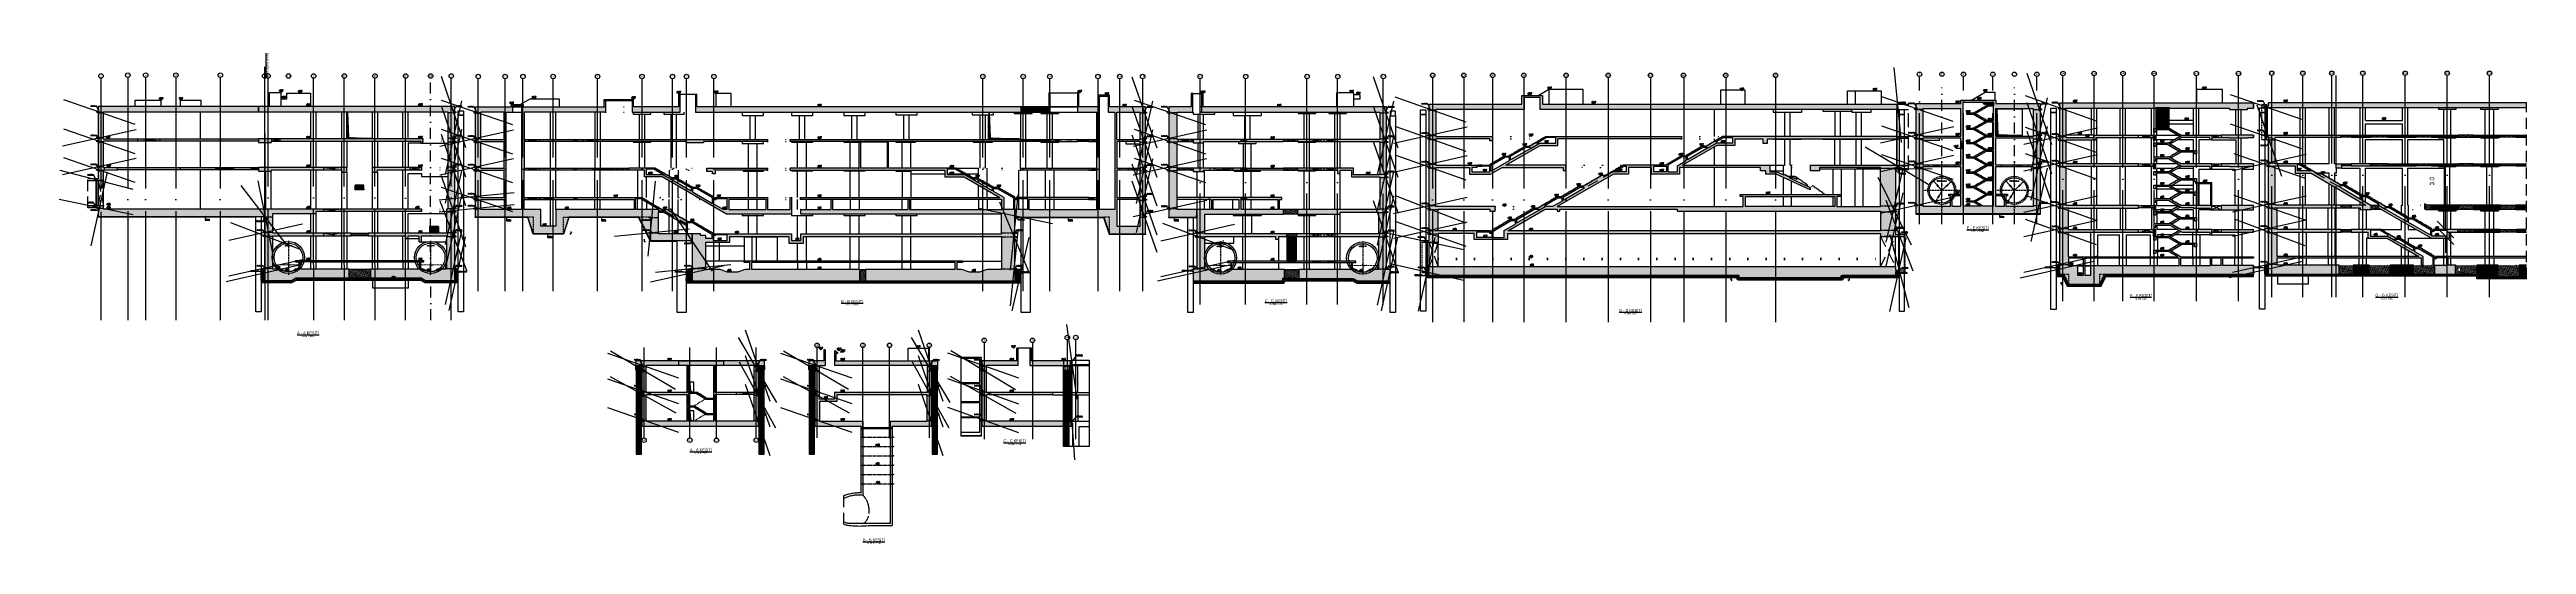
# Model space of a CAD drawing. Header units: millimetres. Extents: x 400382 to 401276, y 4543898 to 4544126.
# Drawn here: x 400571 to 401128, y 4543898 to 4544010 of the extents above; entities that cross this region are included whole.
import ezdxf
from ezdxf.enums import TextEntityAlignment as Align

# ---------------------------------------------------------------- set-up
doc = ezdxf.new("R2010")
doc.units = ezdxf.units.MM
for name, pattern in [('ACAD_ISO05W100', [33, 24, -3, 0, -3, 0, -3]), ('AKS', [3, 2.5, -0.25, 0, -0.25]), ('CIZGI', [0.4, 0.25, -0.15]), ('CONTINU', [0]), ('DASHDOT', [1, 0.5, -0.25, 0, -0.25]), ('DASHDOT2', [0.5, 0.25, -0.125, 0, -0.125]), ('Dot', [4, 0, -4]), ('HIDDEN', [0.375, 0.25, -0.125]), ('HIDDEN2', [4.7625, 3.175, -1.5875]), ('UUC-ST-KAL-I05-101-U-000$0$ACAD_ISO05W100', [33, 24, -3, 0, -3, 0, -3])]:
    doc.linetypes.add(name, pattern=pattern)
for name, color, linetype in [('aks prota', 2, 'AKS'), ('AXIS', 8, 'DASHDOT2'), ('boşluk prota', 2, 'Continuous'), ('boşluk taraması prota', 252, 'Continuous'), ('caks prota', 4, 'Continuous'), ('görünüş prota', 4, 'Continuous'), ('iderzi_PROTA', 3, 'Continuous'), ('inşaat derzi prota', 11, 'Continuous'), ('KALIP', 1, 'Continuous'), ('kesik prota', 2, 'CIZGI'), ('kesit prota', 1, 'Continuous'), ('kesit tarama prota', 252, 'Continuous'), ('kiriş prota', 6, 'Continuous'), ('kolon tarama prota', 252, 'Continuous'), ('KOT', 7, 'Continuous'), ('kot prota', 4, 'Continuous'), ('LINE V2', 7, 'Continuous'), ('lkolon prota', 4, 'Continuous'), ('merdiven prota', 2, 'Continuous'), ('not prota', 2, 'Continuous'), ('not yazısı prota', 6, 'Continuous'), ('not çizgisi prota', 4, 'Continuous'), ('OLCU', 5, 'Continuous'), ('PRT-AL-TUNEL_EKSENI', 14, 'DASHDOT2'), ('PRT-CST-rc_level', 6, 'Continuous'), ('PRT-CST-rc_levermark', 4, 'Continuous'), ('st_s_not yazısı', 6, 'Continuous'), ('st_s_not çizgisi', 4, 'CIZGI'), ('st_s_su tutucu', 2, 'Continuous'), ('st_s_ölçü', 4, 'Continuous'), ('t35 prota', 3, 'Continuous'), ('taks prota', 7, 'Continuous'), ('TARAMA', 8, 'Continuous'), ('temel prota', 6, 'Continuous'), ('tplan prota', 7, 'Continuous'), ('UUC-ST-KAL-I05-101-U-000$0$st_s_su tutucu', 2, 'Continuous'), ('WATER STOP_B', 5, 'Continuous'), ('ölçü prota', 4, 'Continuous')]:
    doc.layers.add(name, color=color, linetype=linetype)
for name, color, linetype, lineweight in [('PRT-Geo-Axis', 12, 'DASHDOT', 18), ('PRT-Geo-PileCap2', 211, 'Continuous', 25), ('PRT-Geo_Pile', 150, 'Continuous', 30), ('PRT-Geo_TableText', 8, 'Continuous', 25), ('PRT-KD-kazik', 172, 'Continuous', 25)]:
    doc.layers.add(name, color=color, linetype=linetype, lineweight=lineweight)
doc.styles.add('Arial', font='Arial.ttf')
doc.styles.add('NOT', font='romanstw.shx')
doc.styles.add('OLCU', font='romanstw.shx')
doc.styles.add('prt-kd-kot', font='Arial.ttf')
doc.styles.add('SIMPLXTW', font='simplxtw.shx', dxfattribs={"width": 0.6, "height": 125})
doc.styles.get("Standard").update_dxf_attribs({"font": 'Arial.ttf'})
doc.styles.add('TAKS', font='Arial Unicode.ttf')
doc.styles.add('TEXT250', font='romanstw.shx', dxfattribs={"width": 0.8, "height": 25})
doc.styles.add('TSIMPLEX', font='romanstw.shx')
doc.styles.add('TUNNELCONSULT', font='Arial.ttf')
doc.dimstyles.new('1-100', dxfattribs={"dimscale": 0.5, "dimtxt": 2, "dimasz": 7.5, "dimexe": 3, "dimexo": 5, "dimgap": 5, "dimtad": 3, "dimdec": 1, "dimlfac": 2, "dimzin": 9, "dimdsep": 46, "dimtxsty": 'Standard', "dimblk": 'OBLIQUE', "dimcen": 0.09, "dimclrd": 3, "dimclre": 3, "dimclrt": 1, "dimadec": 3, "dimazin": 0, "dimtfac": 1, "dimtdec": 1, "dimtofl": 0, "dimtmove": 0, "dimatfit": 3, "dimfxl": 4, "dimtolj": 1, "dimtzin": 0, "dimarcsym": 0})
doc.dimstyles.new('1-50', dxfattribs={"dimtxt": 10, "dimasz": 4, "dimexe": 4, "dimexo": 8, "dimgap": 4, "dimtad": 1, "dimdec": 1, "dimrnd": 0.05, "dimzin": 9, "dimdsep": 46, "dimtxsty": 'OLCU', "dimblk1": 'OBLIQUE', "dimblk2": 'OBLIQUE', "dimsah": 1, "dimcen": 2, "dimdle": 4, "dimclrd": 4, "dimclre": 4, "dimclrt": 3, "dimadec": 1, "dimazin": 0, "dimtfac": 1, "dimtdec": 1, "dimtix": 1, "dimtmove": 2, "dimatfit": 3, "dimldrblk": 'OBLIQUE', "dimfxl": 1, "dimtvp": 1, "dimtolj": 1, "dimtzin": 1, "dimarcsym": 0})
pattern_1 = [(36, (401064.47961, 4543652.329636), (-0.014547592, 0.087543451), [0, -0.079375])]
pattern_2 = [(36, (401064.47961, 4543652.329636), (-0.014547592, 0.087543451), [0, -0.079375])]
pattern_3 = [(36, (401043.88173, 4544117.26204), (-0.014547592, 0.08754345), [0, -0.079375])]
pattern_4 = [(45, (398978.42693, 4543591.9112), (-0.112253202, 0.112253202), [])]

# ---------------------------------------------------------------- blocks, each defined once
blk = doc.blocks.new('KOTK5')
at = {"layer": 'PRT-CST-rc_levermark'}
blk.add_line((217, 160), (-213, 160), dxfattribs=at)
blk.add_lwpolyline([(130, 130), (-130, 130), (0, 0)], close=True, dxfattribs=at)
at = {"layer": 'PRT-CST-rc_level', "style": 'OLCU'}
blk.add_attdef('000.00', text='', height=90, dxfattribs=at).set_placement((0, 193), align=Align.CENTER)
blk = doc.blocks.new('_Oblique')
at = {"layer": 'st_s_ölçü', "lineweight": -2}
blk.add_line((-0.5, -0.5), (0.5, 0.5), dxfattribs=at)
blk = doc.blocks.new('D')
at = {"layer": 'st_s_su tutucu', "linetype": 'CONTINU', "ltscale": 0.2}
for p, q in [((-39988, 52508), (-39993, 52508)), ((-39993, 52508), (-39993, 52507)), ((-39993, 52507), (-39991, 52506)), ((-39993, 52449), (-39991, 52450)), ((-39993, 52448), (-39993, 52449)), ((-39988, 52448), (-39993, 52448)), ((-39991, 52499), (-39992, 52499)), ((-39992, 52499), (-39992, 52498)), ((-39992, 52498), (-39991, 52498)), ((-39991, 52489), (-39992, 52489)), ((-39992, 52489), (-39992, 52488)), ((-39992, 52488), (-39991, 52488)), ((-39991, 52479), (-39992, 52479)), ((-39992, 52479), (-39992, 52478)), ((-39992, 52478), (-39991, 52478)), ((-39992, 52468), (-39992, 52469)), ((-39992, 52469), (-39991, 52469)), ((-39991, 52468), (-39992, 52468)), ((-39992, 52458), (-39992, 52459)), ((-39992, 52459), (-39991, 52459)), ((-39991, 52458), (-39992, 52458)), ((-39991, 52506), (-39991, 52499)), ((-39991, 52498), (-39991, 52489)), ((-39991, 52488), (-39991, 52479)), ((-39991, 52469), (-39991, 52478)), ((-39991, 52459), (-39991, 52468)), ((-39991, 52450), (-39991, 52458)), ((-39990, 52506), (-39988, 52507)), ((-39990, 52499), (-39990, 52506)), ((-39989, 52499), (-39990, 52499)), ((-39990, 52489), (-39990, 52498)), ((-39990, 52498), (-39989, 52498)), ((-39989, 52489), (-39990, 52489)), ((-39990, 52479), (-39990, 52488)), ((-39990, 52488), (-39989, 52488)), ((-39989, 52479), (-39990, 52479)), ((-39990, 52478), (-39989, 52478)), ((-39990, 52478), (-39990, 52469)), ((-39990, 52469), (-39989, 52469)), ((-39989, 52468), (-39990, 52468)), ((-39990, 52468), (-39990, 52459)), ((-39990, 52459), (-39989, 52459)), ((-39989, 52458), (-39990, 52458)), ((-39990, 52458), (-39990, 52450)), ((-39990, 52450), (-39988, 52449)), ((-39989, 52498), (-39989, 52499)), ((-39989, 52488), (-39989, 52489)), ((-39989, 52478), (-39989, 52479)), ((-39989, 52469), (-39989, 52468)), ((-39989, 52459), (-39989, 52458)), ((-39988, 52507), (-39988, 52508)), ((-39988, 52449), (-39988, 52448))]:
    blk.add_line(p, q, dxfattribs=at)
blk = doc.blocks.new('KESITKOT')
at = {"layer": 'KOT', "linetype": 'Continuous'}
h = blk.add_hatch(dxfattribs=at)
h.set_pattern_fill('ANSI31', color=5, scale=200, angle=45, style=0)
h.set_pattern_definition([(90, (63253.653, -35392.017), (25, 5e-15), [])])
h.paths.add_polyline_path([(-150, 260), (0, 260), (0, 0)])
at = {"layer": 'KOT', "color": 4, "linetype": 'Continuous'}
for p, q in [((75, 260), (-150, 260)), ((0, 0), (-150, 260)), ((0, 0), (0, 520)), ((0, 0), (1000, 0))]:
    blk.add_line(p, q, dxfattribs=at)
at = {"layer": 'KOT', "color": 7, "linetype": 'Continuous', "style": 'SIMPLXTW', "width": 0.7}
blk.add_attdef('%%P0.000', (216, 100), '', height=200, dxfattribs=at)
blk = doc.blocks.new('A$C05c5180b')
at = {"layer": 'AXIS', "color": 8, "linetype": 'DASHDOT', "ltscale": 3}
blk.add_line((909, 7722), (909, 60), dxfattribs=at)
at = {"layer": 'KALIP'}
for p, q in [((-1158, 1480), (-1585, 1325)), ((-955, 1324), (-806, 1383)), ((-806, 1383), (-459, 1183)), ((-435, 1024), (-459, 1183)), ((2254, 1024), (2278, 1183)), ((2624, 1383), (2278, 1183)), ((2774, 1324), (2624, 1383)), ((2977, 1480), (3404, 1325))]:
    blk.add_line(p, q, dxfattribs=at)
at = {"layer": 'KALIP', "elevation": 0}
for points in [[(-638, 1333), (-658, 1298), (-606, 1268), (-586, 1303)], [(2457, 1333), (2477, 1298), (2425, 1268), (2405, 1303)]]:
    blk.add_lwpolyline(points, close=True, dxfattribs=at)
at = {"layer": 'KALIP'}
for radius in [3625, 3225]:
    blk.add_circle((909, 3955), radius, dxfattribs=at)
at = {"layer": 'LINE V2', "color": 4, "elevation": 0}
for points in [[(-861, 1086, 1), (-818, 1061), (-696, 1274, -0.4142136), (-668, 1281), (-616, 1251, -0.4142136), (-609, 1224), (-731, 1011, 1), (-688, 986, -1)], [(2680, 1086, -1), (2637, 1061), (2514, 1274, 0.4142136), (2487, 1281), (2435, 1251, 0.4142136), (2428, 1224), (2550, 1011, -1), (2507, 986, 1)]]:
    blk.add_lwpolyline(points, format="xyb", dxfattribs=at)
for points in [[(-729, 1316), (-556, 1216), (-546, 1233), (-719, 1333)], [(2548, 1316), (2374, 1216), (2364, 1233), (2538, 1333)]]:
    blk.add_lwpolyline(points, close=True, dxfattribs=at)
at = {"layer": 'PRT-Geo-Axis', "linetype": 'DASHDOT', "ltscale": 3}
blk.add_line((4252, 2280), (-2415, 2280), dxfattribs=at)
at = {"layer": 'WATER STOP_B', "color": 3}
for points in [[(-1339, 1405, 0.5773503), (-1339, 1408), (-1368, 1436, 0.5773503), (-1371, 1435), (-1378, 1408, -0.5773503), (-1381, 1407), (-1419, 1444), (-1424, 1439), (-1427, 1443), (-1422, 1447), (-1450, 1474), (-1454, 1469), (-1458, 1472), (-1453, 1477), (-1470, 1493), (-1488, 1490), (-1492, 1494), (-1467, 1520), (-1463, 1515), (-1466, 1498), (-1449, 1481), (-1444, 1486), (-1441, 1483), (-1445, 1478), (-1418, 1452), (-1414, 1457), (-1410, 1453), (-1415, 1448), (-1383, 1418, 0.5773503), (-1380, 1419), (-1374, 1445, -0.5773503), (-1370, 1446), (-1329, 1405, -0.5773503), (-1330, 1402), (-1355, 1395, 0.5773503), (-1356, 1392), (-1324, 1361), (-1320, 1366), (-1316, 1363), (-1321, 1358), (-1294, 1332), (-1289, 1337), (-1285, 1333), (-1290, 1328), (-1273, 1312), (-1255, 1316), (-1251, 1312), (-1276, 1286), (-1280, 1290), (-1277, 1308), (-1294, 1324), (-1299, 1319), (-1302, 1323), (-1298, 1327), (-1325, 1354), (-1330, 1349), (-1333, 1352), (-1328, 1357), (-1366, 1394, -0.5773503), (-1366, 1397)], [(3158, 1405, -0.5773503), (3157, 1408), (3186, 1436, -0.5773503), (3190, 1435), (3196, 1408, 0.5773503), (3200, 1407), (3238, 1444), (3242, 1439), (3246, 1443), (3241, 1447), (3268, 1474), (3273, 1469), (3277, 1472), (3272, 1477), (3289, 1493), (3307, 1490), (3311, 1494), (3286, 1520), (3282, 1515), (3285, 1498), (3268, 1481), (3263, 1486), (3260, 1483), (3264, 1478), (3237, 1452), (3232, 1457), (3229, 1453), (3234, 1448), (3202, 1418, -0.5773503), (3199, 1419), (3193, 1445, 0.5773503), (3189, 1446), (3148, 1405, 0.5773503), (3148, 1402), (3174, 1395, -0.5773503), (3174, 1392), (3143, 1361), (3138, 1366), (3135, 1363), (3140, 1358), (3112, 1332), (3108, 1337), (3104, 1333), (3109, 1328), (3092, 1312), (3074, 1316), (3070, 1312), (3095, 1286), (3099, 1290), (3096, 1308), (3113, 1324), (3118, 1319), (3121, 1323), (3117, 1327), (3144, 1354), (3148, 1349), (3152, 1352), (3147, 1357), (3185, 1394, 0.5773503), (3184, 1397)]]:
    blk.add_lwpolyline(points, format="xyb", close=True, dxfattribs=at)
at = {"layer": 'OLCU'}
ref = blk.add_blockref('KESITKOT', (909, 2280), dxfattribs=dict(at, xscale=0.4999999999987873, yscale=0.4999999999987873, zscale=0.4999999999987873))
ref.add_attrib('%%P0.000', '%%P0.000 (R.Ü.K)', (1017, 2330), dxfattribs={"layer": 'KOT', "color": 1, "linetype": 'Continuous', "height": 100, "style": 'TUNNELCONSULT'})
at = {"layer": 'not prota', "style": 'TEXT250', "width": 0.7}
blk.add_text('A2 TÜNEL TİPİ', height=200, dxfattribs=at).set_placement((891, 6585), align=Align.MIDDLE_CENTER)
blk = doc.blocks.new('*D49')
at = {"layer": 'Defpoints', "color": 0, "transparency": 16777216}
for p in [(-456, 110), (-266, -103)]:
    blk.add_point(p, dxfattribs=at)
at = {"layer": 'st_s_ölçü', "color": 4, "lineweight": -2, "transparency": 16777216}
for p, q in [((-461, 116), (-390, 36)), ((-260, -109), (-332, -29))]:
    blk.add_line(p, q, dxfattribs=at)
at = {"layer": 'st_s_ölçü', "color": 4, "lineweight": -2, "transparency": 16777216, "xscale": 8, "yscale": 8, "zscale": 8, "rotation": 131.8058995973175}
blk.add_blockref('_Oblique', (-456, 110), dxfattribs=at)
at = {"layer": 'st_s_ölçü', "color": 3, "transparency": 16777216, "insert": (-361, 3), "char_height": 20, "attachment_point": 5, "rotation": 311.8059, "style": 'OLCU'}
blk.add_mtext('\\A1;R285', dxfattribs=at)
blk = doc.blocks.new('*D50')
at = {"layer": 'Defpoints', "color": 0, "transparency": 16777216}
for p in [(-36, 113), (-266, -103)]:
    blk.add_point(p, dxfattribs=at)
at = {"layer": 'st_s_ölçü', "color": 4, "lineweight": -2, "transparency": 16777216}
for p, q in [((-31, 118), (-121, 34)), ((-272, -108), (-182, -24))]:
    blk.add_line(p, q, dxfattribs=at)
at = {"layer": 'st_s_ölçü', "color": 4, "lineweight": -2, "transparency": 16777216, "xscale": 8, "yscale": 8, "zscale": 8, "rotation": 43.24583088137385}
blk.add_blockref('_Oblique', (-36, 113), dxfattribs=at)
at = {"layer": 'st_s_ölçü', "color": 3, "transparency": 16777216, "insert": (-151, 5), "char_height": 20, "attachment_point": 5, "rotation": 43.2458, "style": 'OLCU'}
blk.add_mtext('\\A1;R315', dxfattribs=at)
blk = doc.blocks.new('*D51')
at = {"layer": 'Defpoints', "color": 0, "transparency": 16777216}
for p in [(-421, -394), (-266, -103)]:
    blk.add_point(p, dxfattribs=at)
at = {"layer": 'lkolon prota', "color": 4, "lineweight": -2, "transparency": 16777216}
for p, q in [((-425, -401), (-364, -287)), ((-262, -96), (-323, -210))]:
    blk.add_line(p, q, dxfattribs=at)
at = {"layer": 'lkolon prota', "color": 4, "lineweight": -2, "transparency": 16777216, "xscale": 8, "yscale": 8, "zscale": 8, "rotation": 241.9351701811658}
blk.add_blockref('_Oblique', (-421, -394), dxfattribs=at)
at = {"layer": 'lkolon prota', "color": 3, "transparency": 16777216, "insert": (-343, -248), "char_height": 20, "attachment_point": 5, "rotation": 61.9352, "style": 'OLCU'}
blk.add_mtext('\\A1;R330', dxfattribs=at)
blk = doc.blocks.new('*D60')
at = {"layer": 'Defpoints', "color": 0, "transparency": 16777216}
for p in [(401204.24, 4543968.57), (401204.56, 4543968.57), (401204.56, 4543967.07)]:
    blk.add_point(p, dxfattribs=at)
at = {"layer": 'temel prota', "color": 3, "lineweight": -2, "transparency": 16777216}
for p, q in [((401204.24, 4543968.57), (401204.24, 4543982.89)), ((401204.24, 4543968.57), (401202.74, 4543968.57)), ((401204.24, 4543967.07), (401202.74, 4543967.07)), ((401204.24, 4543967.07), (401204.24, 4543963.32))]:
    blk.add_line(p, q, dxfattribs=at)
at = {"layer": 'temel prota', "color": 3, "lineweight": -2, "transparency": 16777216, "xscale": 3.75, "yscale": 3.75, "zscale": 3.75}
for p, rotation in [((401204.24, 4543968.57), 270), ((401204.24, 4543967.07), 90)]:
    blk.add_blockref('_Oblique', p, dxfattribs=dict(at, rotation=rotation))
at = {"layer": 'temel prota', "color": 1, "transparency": 16777216, "insert": (401201.23, 4543979.48), "char_height": 1, "attachment_point": 5, "rotation": 90}
blk.add_mtext('\\A1;3.0', dxfattribs=at)
blk = doc.blocks.new('*U107')
at = {"layer": 'PRT-Geo_Pile', "lineweight": -3, "flags": 128}
blk.add_lwpolyline([(0.6, 0), (0.6, -18.95), (-0.6, -18.95), (-0.6, 0)], close=True, dxfattribs=at)
at = {"layer": 'PRT-Geo_TableText', "style": 'prt-kd-kot'}
blk.add_attdef('No:', text='', height=0.25, rotation=90, dxfattribs=at).set_placement((0, -18.28), align=Align.MIDDLE_LEFT)
blk = doc.blocks.new('D-D Kesiti')
at = {"layer": 'kesit tarama prota'}
h = blk.add_hatch(color=256, dxfattribs=at)
h.dxf.hatch_style = 1
h.paths.add_polyline_path([(400958.12, 4543939.36), (400878.35, 4543939.36), (400878.35, 4543941.3), (400873.74, 4543941.3), (400873.74, 4543939.36), (400852.92, 4543939.36), (400852.92, 4543908.61), (400852.52, 4543908.61), (400852.52, 4543908.21), (400854.92, 4543908.21), (400854.92, 4543910.21), (400863.02, 4543910.21), (400863.02, 4543908.91), (400870.56, 4543908.91), (400870.56, 4543910.21), (400954.42, 4543910.21), (400954.42, 4543909.54), (400958.5, 4543909.54), (400958.5, 4543909.94), (400957.82, 4543909.94), (400957.82, 4543925.1), (400958.12, 4543925.1), (400958.12, 4543925.6), (400938.68, 4543925.6), (400938.68, 4543924.3), (400940.72, 4543924.3), (400940.72, 4543925.1), (400954.42, 4543925.1), (400954.42, 4543916.27), (400944.64, 4543916.27), (400944.64, 4543918.57), (400945.33, 4543918.57), (400945.33, 4543918.97), (400922.86, 4543918.97), (400922.86, 4543918.57), (400923.54, 4543918.57), (400923.54, 4543916.27), (400881.67, 4543916.27), (400894.36, 4543923.6), (400897.73, 4543923.6), (400897.73, 4543925.1), (400902.93, 4543925.1), (400902.93, 4543923.6), (400909.23, 4543923.6), (400909.23, 4543925.1), (400927.45, 4543925.1), (400927.45, 4543924.3), (400928.64, 4543924.3), (400928.64, 4543923.6), (400930.95, 4543923.6), (400938.6, 4543920.03), (400938.6, 4543920.61), (400933.79, 4543922.85), (400934.66, 4543922.85), (400935.5, 4543922.47), (400935.5, 4543922.81), (400935.5, 4543922.98), (400935.13, 4543922.98), (400935.13, 4543923.15), (400933.36, 4543923.15), (400933.36, 4543923.32), (400932.99, 4543923.32), (400932.99, 4543923.49), (400932.58, 4543923.49), (400932.58, 4543923.42), (400931.12, 4543924.1), (400929.5, 4543924.1), (400929.5, 4543925.6), (400909.91, 4543925.6), (400917.64, 4543930.06), (400921.66, 4543930.06), (400921.66, 4543931.56), (400927.96, 4543931.56), (400927.96, 4543930.56), (400928.99, 4543930.56), (400928.99, 4543931.56), (400958.12, 4543931.56), (400958.12, 4543932.06), (400918.84, 4543932.06), (400918.84, 4543931.91), (400918.55, 4543931.91), (400918.55, 4543931.74), (400918.26, 4543931.74), (400918.26, 4543931.57), (400917.97, 4543931.57), (400917.97, 4543931.4), (400917.68, 4543931.4), (400917.68, 4543931.23), (400917.39, 4543931.23), (400917.39, 4543931.06), (400917.1, 4543931.06), (400917.1, 4543930.89), (400916.81, 4543930.89), (400916.81, 4543930.72), (400916.52, 4543930.72), (400916.52, 4543930.55), (400916.23, 4543930.55), (400916.23, 4543930.38), (400915.94, 4543930.38), (400915.94, 4543930.21), (400915.65, 4543930.21), (400915.65, 4543930.04), (400915.36, 4543930.04), (400915.36, 4543929.87), (400914.17, 4543929.87), (400914.17, 4543929.7), (400913.88, 4543929.7), (400913.88, 4543929.53), (400913.59, 4543929.53), (400913.59, 4543929.36), (400913.3, 4543929.36), (400913.3, 4543929.19), (400913.01, 4543929.19), (400913.01, 4543929.02), (400912.72, 4543929.02), (400912.72, 4543928.85), (400912.43, 4543928.85), (400912.43, 4543928.68), (400912.14, 4543928.68), (400912.14, 4543928.51), (400911.85, 4543928.51), (400911.85, 4543928.34), (400911.56, 4543928.34), (400911.56, 4543928.17), (400911.27, 4543928.17), (400911.27, 4543928), (400910.98, 4543928), (400910.98, 4543927.83), (400910.69, 4543927.83), (400910.69, 4543927.66), (400909.5, 4543927.66), (400909.5, 4543927.49), (400909.21, 4543927.49), (400909.21, 4543927.32), (400908.92, 4543927.32), (400908.92, 4543927.15), (400908.63, 4543927.15), (400908.63, 4543926.98), (400908.34, 4543926.98), (400908.34, 4543926.81), (400908.05, 4543926.81), (400908.05, 4543926.64), (400907.76, 4543926.64), (400907.76, 4543926.47), (400907.47, 4543926.47), (400907.47, 4543926.3), (400907.18, 4543926.3), (400907.18, 4543926.13), (400906.89, 4543926.13), (400906.89, 4543925.96), (400906.6, 4543925.96), (400906.6, 4543925.79), (400906.31, 4543925.79), (400906.31, 4543925.6), (400904.55, 4543925.6), (400904.55, 4543925.4), (400906.32, 4543925.4), (400906.32, 4543924.1), (400903.43, 4543924.1), (400903.43, 4543925.4), (400903.75, 4543925.4), (400903.75, 4543925.6), (400896.44, 4543925.6), (400896.44, 4543925.45), (400896.15, 4543925.45), (400896.15, 4543925.28), (400895.86, 4543925.28), (400895.86, 4543925.11), (400895.57, 4543925.11), (400895.57, 4543924.94), (400895.28, 4543924.94), (400895.28, 4543924.77), (400894.99, 4543924.77), (400894.99, 4543924.6), (400894.7, 4543924.6), (400894.7, 4543924.43), (400894.41, 4543924.43), (400894.41, 4543924.26), (400894.12, 4543924.26), (400894.12, 4543924.09), (400893.83, 4543924.09), (400893.83, 4543923.92), (400893.54, 4543923.92), (400893.54, 4543923.75), (400893.25, 4543923.75), (400893.25, 4543923.58), (400892.96, 4543923.58), (400892.96, 4543923.41), (400892.67, 4543923.41), (400892.67, 4543923.24), (400891.47, 4543923.24), (400891.47, 4543923.07), (400891.18, 4543923.07), (400891.18, 4543922.9), (400890.89, 4543922.9), (400890.89, 4543922.73), (400890.6, 4543922.73), (400890.6, 4543922.56), (400890.31, 4543922.56), (400890.31, 4543922.39), (400890.02, 4543922.39), (400890.02, 4543922.22), (400889.73, 4543922.22), (400889.73, 4543922.05), (400889.44, 4543922.05), (400889.44, 4543921.88), (400889.15, 4543921.88), (400889.15, 4543921.71), (400888.86, 4543921.71), (400888.86, 4543921.54), (400888.57, 4543921.54), (400888.57, 4543921.37), (400888.28, 4543921.37), (400888.28, 4543921.2), (400887.99, 4543921.2), (400887.99, 4543921.03), (400887.7, 4543921.03), (400887.7, 4543920.86), (400886.5, 4543920.86), (400886.5, 4543920.69), (400886.21, 4543920.69), (400886.21, 4543920.52), (400885.92, 4543920.52), (400885.92, 4543920.35), (400885.63, 4543920.35), (400885.63, 4543920.18), (400885.34, 4543920.18), (400885.34, 4543920.01), (400885.05, 4543920.01), (400885.05, 4543919.84), (400884.76, 4543919.84), (400884.76, 4543919.67), (400884.47, 4543919.67), (400884.47, 4543919.5), (400884.18, 4543919.5), (400884.18, 4543919.33), (400883.89, 4543919.33), (400883.89, 4543919.16), (400883.6, 4543919.16), (400883.6, 4543918.99), (400883.31, 4543918.99), (400883.31, 4543918.82), (400883.02, 4543918.82), (400883.02, 4543918.65), (400882.73, 4543918.65), (400882.73, 4543918.48), (400881.53, 4543918.48), (400881.53, 4543918.31), (400881.24, 4543918.31), (400881.24, 4543918.14), (400880.95, 4543918.14), (400880.95, 4543917.97), (400880.66, 4543917.97), (400880.66, 4543917.8), (400880.37, 4543917.8), (400880.37, 4543917.63), (400880.08, 4543917.63), (400880.08, 4543917.46), (400879.79, 4543917.46), (400879.79, 4543917.29), (400879.5, 4543917.29), (400879.5, 4543917.12), (400879.21, 4543917.12), (400879.21, 4543916.95), (400878.92, 4543916.95), (400878.92, 4543916.78), (400878.63, 4543916.78), (400878.63, 4543916.61), (400878.34, 4543916.61), (400878.34, 4543916.44), (400878.05, 4543916.44), (400878.05, 4543916.27), (400877.76, 4543916.27), (400877.76, 4543916.1), (400877.47, 4543916.1), (400877.47, 4543915.93), (400876.27, 4543915.93), (400876.27, 4543915.76), (400875.98, 4543915.76), (400875.98, 4543915.59), (400875.69, 4543915.59), (400875.69, 4543915.42), (400875.4, 4543915.42), (400875.4, 4543915.25), (400875.11, 4543915.25), (400875.11, 4543915.08), (400874.82, 4543915.08), (400874.82, 4543914.91), (400874.53, 4543914.91), (400874.53, 4543914.74), (400874.24, 4543914.74), (400874.24, 4543914.57), (400873.95, 4543914.57), (400873.95, 4543914.4), (400873.66, 4543914.4), (400873.66, 4543914.23), (400873.37, 4543914.23), (400873.37, 4543914.06), (400873.08, 4543914.06), (400873.08, 4543913.89), (400872.79, 4543913.89), (400872.79, 4543913.72), (400872.5, 4543913.72), (400872.5, 4543913.55), (400872.21, 4543913.55), (400872.21, 4543913.38), (400871.01, 4543913.38), (400871.01, 4543913.21), (400870.72, 4543913.21), (400870.72, 4543913.04), (400870.43, 4543913.04), (400870.43, 4543912.87), (400870.14, 4543912.87), (400870.14, 4543912.7), (400869.85, 4543912.7), (400869.85, 4543912.53), (400869.56, 4543912.53), (400869.56, 4543912.36), (400869.27, 4543912.36), (400869.27, 4543912.19), (400868.98, 4543912.19), (400868.98, 4543912.02), (400868.69, 4543912.02), (400868.69, 4543911.85), (400868.4, 4543911.85), (400868.4, 4543911.68), (400868.11, 4543911.68), (400868.11, 4543911.51), (400867.82, 4543911.51), (400867.82, 4543911.34), (400867.53, 4543911.34), (400867.53, 4543911.17), (400867.24, 4543911.17), (400867.24, 4543911), (400866.95, 4543911), (400866.95, 4543910.51), (400866.65, 4543910.51), (400866.65, 4543910.81), (400864.72, 4543910.81), (400864.72, 4543910.61), (400866.45, 4543910.61), (400866.45, 4543910.31), (400866.95, 4543910.31), (400866.95, 4543909.31), (400863.62, 4543909.31), (400863.62, 4543910.61), (400863.92, 4543910.61), (400863.92, 4543910.81), (400854.92, 4543910.81), (400854.92, 4543915.67), (400866.57, 4543915.67), (400866.57, 4543915.27), (400867.77, 4543915.27), (400867.77, 4543916.27), (400854.42, 4543916.27), (400854.42, 4543925.1), (400861.97, 4543925.1), (400861.97, 4543923.6), (400866.7, 4543923.6), (400869.3, 4543925.1), (400883.07, 4543925.1), (400883.07, 4543924.4), (400883.67, 4543924.4), (400883.67, 4543925.6), (400870.17, 4543925.6), (400877.89, 4543930.06), (400881.85, 4543930.06), (400881.85, 4543931.56), (400909.67, 4543931.56), (400909.67, 4543932.06), (400879.05, 4543932.06), (400879.05, 4543931.91), (400878.76, 4543931.91), (400878.76, 4543931.74), (400878.47, 4543931.74), (400878.47, 4543931.57), (400878.18, 4543931.57), (400878.18, 4543931.4), (400877.89, 4543931.4), (400877.89, 4543931.23), (400877.6, 4543931.23), (400877.6, 4543931.06), (400877.31, 4543931.06), (400877.31, 4543930.89), (400877.02, 4543930.89), (400877.02, 4543930.72), (400876.73, 4543930.72), (400876.73, 4543930.55), (400876.44, 4543930.55), (400876.44, 4543930.38), (400876.15, 4543930.38), (400876.15, 4543930.21), (400875.86, 4543930.21), (400875.86, 4543930.04), (400875.57, 4543930.04), (400875.57, 4543929.87), (400874.37, 4543929.87), (400874.37, 4543929.7), (400874.08, 4543929.7), (400874.08, 4543929.53), (400873.79, 4543929.53), (400873.79, 4543929.36), (400873.5, 4543929.36), (400873.5, 4543929.19), (400873.21, 4543929.19), (400873.21, 4543929.02), (400872.92, 4543929.02), (400872.92, 4543928.85), (400872.63, 4543928.85), (400872.63, 4543928.68), (400872.34, 4543928.68), (400872.34, 4543928.51), (400872.05, 4543928.51), (400872.05, 4543928.34), (400871.76, 4543928.34), (400871.76, 4543928.17), (400871.47, 4543928.17), (400871.47, 4543928), (400871.18, 4543928), (400871.18, 4543927.83), (400870.89, 4543927.83), (400870.89, 4543927.66), (400869.69, 4543927.66), (400869.69, 4543927.49), (400869.4, 4543927.49), (400869.4, 4543927.32), (400869.11, 4543927.32), (400869.11, 4543927.15), (400868.82, 4543927.15), (400868.82, 4543926.98), (400868.53, 4543926.98), (400868.53, 4543926.81), (400868.24, 4543926.81), (400868.24, 4543926.64), (400867.95, 4543926.64), (400867.95, 4543926.47), (400867.66, 4543926.47), (400867.66, 4543926.3), (400867.37, 4543926.3), (400867.37, 4543926.13), (400867.08, 4543926.13), (400867.08, 4543925.96), (400866.79, 4543925.96), (400866.79, 4543925.79), (400866.5, 4543925.79), (400866.5, 4543925.6), (400864.72, 4543925.6), (400864.72, 4543925.4), (400866.51, 4543925.4), (400866.51, 4543924.1), (400862.47, 4543924.1), (400862.47, 4543925.1), (400863.62, 4543925.1), (400863.62, 4543925.4), (400863.92, 4543925.4), (400863.92, 4543925.6), (400854.42, 4543925.6), (400854.42, 4543931.56), (400866.57, 4543931.56), (400866.57, 4543931.06), (400867.17, 4543931.06), (400867.17, 4543932.06), (400854.42, 4543932.06), (400854.42, 4543938.16), (400874.24, 4543938.16), (400874.24, 4543940.8), (400877.85, 4543940.8), (400877.85, 4543938.16), (400958.12, 4543938.16)])
h.paths.add_polyline_path([(400881.35, 4543931.86), (400881.35, 4543930.56), (400877.14, 4543930.56), (400879.36, 4543931.86)], flags=16)
h.paths.add_polyline_path([(400875.58, 4543929.67), (400875.58, 4543929.3), (400871.2, 4543926.78), (400871.2, 4543927.61), (400874.71, 4543929.67)], flags=16)
h.paths.add_polyline_path([(400894.53, 4543924.1), (400896.75, 4543925.4), (400897.23, 4543925.4), (400897.23, 4543924.1)], flags=16)
h.paths.add_polyline_path([(400886.84, 4543920.66), (400887.7, 4543920.66), (400887.7, 4543920.33), (400883.03, 4543917.64), (400883.03, 4543918.43)], flags=16)
h.paths.add_polyline_path([(400870.9, 4543927.46), (400870.9, 4543926.6), (400866.81, 4543924.24), (400866.81, 4543925.57), (400870.03, 4543927.46)], flags=16)
h.paths.add_polyline_path([(400882.73, 4543918.28), (400882.73, 4543917.46), (400880.67, 4543916.27), (400879.01, 4543916.27), (400879.01, 4543916.6), (400881.87, 4543918.28)], flags=16)
h.paths.add_polyline_path([(400908.65, 4543915.67), (400908.65, 4543915.27), (400954.42, 4543915.27), (400954.42, 4543910.81), (400870.56, 4543910.81), (400878.97, 4543915.67), (400881.67, 4543915.67), (400881.67, 4543915.27), (400882.27, 4543915.27), (400882.27, 4543915.67)], flags=16)
h.paths.add_polyline_path([(400877.48, 4543915.73), (400877.48, 4543915.39), (400872.51, 4543912.52), (400872.51, 4543913.33), (400876.61, 4543915.73)], flags=16)
h.paths.add_polyline_path([(400906.62, 4543925.57), (400909.84, 4543927.46), (400910.69, 4543927.46), (400910.69, 4543926.62), (400908.73, 4543925.49), (400908.73, 4543924.1), (400906.62, 4543924.1)], flags=16)
h.paths.add_polyline_path([(400910.99, 4543927.61), (400914.51, 4543929.67), (400915.36, 4543929.67), (400915.36, 4543929.32), (400910.99, 4543926.8)], flags=16)
h.paths.add_polyline_path([(400872.21, 4543913.18), (400872.21, 4543912.34), (400869.76, 4543910.93), (400869.76, 4543909.31), (400867.25, 4543909.31), (400867.25, 4543910.78), (400871.35, 4543913.18)], flags=16)
h.paths.add_polyline_path([(400917.51, 4543930.9), (400919.15, 4543931.86), (400921.16, 4543931.86), (400921.16, 4543930.56), (400917.51, 4543930.56)], flags=16)
h.paths.add_polyline_path([(400924.05, 4543918.57), (400944.13, 4543918.57), (400944.13, 4543916.27), (400924.05, 4543916.27)], flags=16)
h = blk.add_hatch(color=256, dxfattribs=at)
h.dxf.hatch_style = 1
h.paths.add_polyline_path([(400852.92, 4543901.36), (400852.12, 4543901.36), (400852.12, 4543900.76), (400852.92, 4543900.76)])
h = blk.add_hatch(color=256, dxfattribs=at)
h.dxf.hatch_style = 1
h.paths.add_polyline_path([(400958.5, 4543901.97), (400957.82, 4543901.97), (400957.82, 4543902.76), (400854.56, 4543902.76), (400854.42, 4543902.76), (400854.42, 4543902.76), (400852.92, 4543902.76), (400852.92, 4543901.76), (400852.52, 4543901.76), (400852.52, 4543901.36), (400852.92, 4543901.36), (400852.92, 4543900.76), (400922.33, 4543900.76), (400922.61, 4543900.21), (400945.57, 4543900.21), (400945.85, 4543900.76), (400957.82, 4543900.76), (400957.82, 4543901.57), (400958.5, 4543901.57)])
h = blk.add_hatch(color=256, dxfattribs=at)
h.dxf.hatch_style = 1
h.paths.add_polyline_path([(400958.62, 4543901.57), (400957.82, 4543901.57), (400957.82, 4543900.76), (400958.62, 4543900.76)])
h = blk.add_hatch(dxfattribs=at)
h.set_pattern_fill('AR-CONC', color=253, scale=0.001)
h.set_pattern_definition([(50, (401026.24685, 4543594.56936), (0.18218467, -0.015939086), [0.01905, -0.20955]), (355, (401026.24685, 4543594.56936), (-0.03524342, 0.19105685), [0.01524, -0.16764058]), (100.451445, (401026.26203, 4543594.56803), (0.14694125, 0.17511775), [0.01619001, -0.17809024]), (46.1842, (401026.24685, 4543594.62016), (0.27107904, -0.04204233), [0.028575, -0.314325]), (96.63556, (401026.26944, 4543594.61665), (0.23740413, 0.24742612), [0.02428502, -0.2671356]), (351.18415, (401026.24685, 4543594.62016), (0.23740413, 0.24742612), [0.02285997, -0.25145973]), (21, (401026.27225, 4543594.60746), (0.15161439, -0.1022652), [0.01905, -0.20955]), (326, (401026.27225, 4543594.60746), (0.06180203, 0.18418797), [0.01524, -0.16764]), (71.451445, (401026.28488, 4543594.59893), (0.21341642, 0.08192277), [0.01619001, -0.17808994]), (37.5, (401026.24685, 4543594.569356), (0.003088603, 0.084555039), [0, -0.165608, 0, -0.17018, 0, -0.168275]), (7.5, (401026.24685, 4543594.56936), (0.066819663, 0.100180575), [0, -0.097028, 0, -0.161798, 0, -0.064135]), (327.5, (401026.19021, 4543594.569356), (0.135590595, -0.005728744), [0, -0.0635, 0, -0.19812, 0, -0.26289]), (317.5, (401026.16481, 4543594.56936), (0.14812918, 0.02542649), [0, -0.08255, 0, -0.131572, 0, -0.18669])])
h.paths.add_polyline_path([(400945.88, 4543899.71), (400946.16, 4543900.26), (400958.62, 4543900.26), (400958.62, 4543900.56), (400945.97, 4543900.56), (400945.7, 4543900.01), (400922.48, 4543900.01), (400922.21, 4543900.56), (400852.12, 4543900.56), (400852.12, 4543900.26), (400922.02, 4543900.26), (400922.3, 4543899.71)])
at = {"layer": 'aks prota', "ltscale": 10}
for p, q in [((400853.67, 4543945.33), (400853.67, 4543889.53)), ((400860.67, 4543945.33), (400860.67, 4543889.53)), ((400867.17, 4543945.33), (400867.17, 4543889.53)), ((400874.17, 4543945.33), (400874.17, 4543889.53)), ((400883.67, 4543945.33), (400883.67, 4543889.53)), ((400893.17, 4543945.33), (400893.17, 4543889.53)), ((400902.67, 4543945.33), (400902.67, 4543889.53)), ((400910.17, 4543945.33), (400910.17, 4543889.53)), ((400919.6, 4543945.33), (400919.6, 4543889.53)), ((400930.83, 4543945.33), (400930.83, 4543889.53))]:
    blk.add_line(p, q, dxfattribs=at)
at = {"layer": 'caks prota', "ltscale": 0.05}
for centre in [(400853.67, 4543945.83), (400860.67, 4543945.83), (400867.17, 4543945.83), (400874.17, 4543945.83), (400883.69, 4543945.83), (400893.17, 4543945.83), (400902.67, 4543945.83), (400910.1, 4543945.83), (400919.6, 4543945.83), (400930.83, 4543945.83)]:
    blk.add_circle(centre, 0.5, dxfattribs=at)
at = {"layer": 'görünüş prota', "color": 4}
for p, q in [((400879.83, 4543942.6), (400879.83, 4543939.36)), ((400887.56, 4543942.6), (400879.83, 4543942.6)), ((400887.56, 4543939.36), (400887.56, 4543942.6)), ((400948.82, 4543939.36), (400948.82, 4543942.31)), ((400917.11, 4543932.06), (400917.11, 4543938.16)), ((400932.9, 4543932.06), (400932.9, 4543937.56)), ((400934.1, 4543932.06), (400934.1, 4543937.56)), ((400944.13, 4543937.76), (400944.13, 4543932.06)), ((400945.33, 4543937.76), (400945.33, 4543932.06)), ((400948.97, 4543932.06), (400948.97, 4543937.56)), ((400950.17, 4543932.06), (400950.17, 4543937.56)), ((400958.12, 4543932.06), (400958.12, 4543938.16)), ((400917.11, 4543931.06), (400917.11, 4543931.56)), ((400917.11, 4543930.33), (400917.11, 4543930.34)), ((400917.11, 4543925.6), (400917.11, 4543929.75)), ((400932.9, 4543925.6), (400932.9, 4543931.46)), ((400934.1, 4543925.6), (400934.1, 4543931.46)), ((400944.13, 4543925.6), (400944.13, 4543931.46)), ((400945.33, 4543925.6), (400945.33, 4543931.46)), ((400948.97, 4543925.6), (400948.97, 4543931.46)), ((400950.17, 4543925.6), (400950.17, 4543931.46)), ((400958.12, 4543925.6), (400958.12, 4543931.56)), ((400917.11, 4543916.27), (400917.11, 4543925.1)), ((400932.58, 4543923.42), (400932.58, 4543925.6)), ((400934.42, 4543923.15), (400934.42, 4543925.6)), ((400943.8, 4543918.97), (400943.8, 4543924.8)), ((400945.65, 4543916.27), (400945.65, 4543924.8)), ((400948.65, 4543924.8), (400948.65, 4543916.27)), ((400950.49, 4543924.8), (400950.49, 4543916.27)), ((400932.58, 4543918.97), (400932.58, 4543922.84)), ((400932.58, 4543916.27), (400932.58, 4543918.57)), ((400934.42, 4543922.56), (400934.42, 4543922.85)), ((400934.42, 4543918.97), (400934.42, 4543921.98)), ((400934.42, 4543916.27), (400934.42, 4543918.57)), ((400943.8, 4543916.27), (400943.8, 4543918.57)), ((400854.92, 4543902.76), (400854.92, 4543908.21))]:
    blk.add_line(p, q, dxfattribs=at)
at = {"layer": 'görünüş prota', "color": 4, "linetype": 'Dot'}
for p, q in [((400854.92, 4543904.69), (400954.42, 4543904.69)), ((400854.92, 4543904.39), (400954.42, 4543904.39))]:
    blk.add_line(p, q, dxfattribs=at)
at = {"layer": 'görünüş prota', "color": 4}
for points in [[(400879.83, 4543942.6), (400877.55, 4543941.3)], [(400918.52, 4543939.36), (400918.52, 4543942.53), (400923.89, 4543942.53), (400923.89, 4543939.36)], [(400947, 4543939.36), (400947, 4543942.31), (400954.59, 4543942.31), (400954.59, 4543939.36)], [(400930.29, 4543938.16), (400930.29, 4543937.56), (400936.72, 4543937.56), (400936.72, 4543938.16)], [(400941.49, 4543938.16), (400941.49, 4543937.76), (400947.96, 4543937.76), (400947.96, 4543938.16)], [(400947.96, 4543937.76), (400947.96, 4543937.56), (400952.37, 4543937.56), (400952.37, 4543938.16)], [(400930.43, 4543931.56), (400930.43, 4543931.46), (400936.57, 4543931.46), (400936.57, 4543931.56)], [(400941.49, 4543931.56), (400941.49, 4543931.46), (400947.64, 4543931.46), (400947.64, 4543931.56)], [(400947.64, 4543931.46), (400952.37, 4543931.46), (400952.37, 4543931.56)], [(400864.72, 4543925.6), (400863.92, 4543925.6)], [(400863.92, 4543925.4), (400864.72, 4543925.4)], [(400904.55, 4543925.6), (400903.75, 4543925.6)], [(400903.75, 4543925.4), (400904.55, 4543925.4)], [(400929.5, 4543925.6), (400932.9, 4543925.6)], [(400929.5, 4543924.3), (400932.58, 4543924.3)], [(400934.1, 4543925.6), (400934.42, 4543925.6)], [(400940.72, 4543924.8), (400954.42, 4543924.8)], [(400852.52, 4543901.76), (400852.52, 4543908.21)], [(400852.92, 4543902.76), (400852.92, 4543908.21)], [(400864.72, 4543910.81), (400863.92, 4543910.81)], [(400863.92, 4543910.61), (400864.72, 4543910.61)], [(400957.82, 4543902.76), (400957.82, 4543909.54)], [(400958.5, 4543909.54), (400958.5, 4543901.97)]]:
    blk.add_lwpolyline(points, dxfattribs=at)
at = {"layer": 'görünüş prota', "color": 4, "linetype": 'Dot'}
for points in [[(400867.17, 4543932.06), (400879.05, 4543932.06)], [(400867.17, 4543931.56), (400878.18, 4543931.56)], [(400909.67, 4543932.06), (400918.84, 4543932.06)], [(400909.67, 4543931.56), (400917.97, 4543931.56)], [(400883.67, 4543925.6), (400896.44, 4543925.6)], [(400895.57, 4543925.1), (400883.67, 4543925.1)], [(400934.42, 4543925.6), (400938.68, 4543925.6)], [(400934.42, 4543925.1), (400938.68, 4543925.1)], [(400935.5, 4543922.81), (400935.78, 4543922.81), (400935.78, 4543922.64), (400936.02, 4543922.64), (400936.02, 4543922.47), (400936.26, 4543922.47), (400936.26, 4543922.3), (400936.51, 4543922.3), (400936.51, 4543922.13), (400936.75, 4543922.13), (400936.75, 4543921.96), (400936.99, 4543921.96), (400936.99, 4543921.79), (400937.23, 4543921.79), (400937.23, 4543921.62), (400937.48, 4543921.62), (400937.48, 4543921.45), (400937.72, 4543921.45), (400937.72, 4543921.28), (400937.96, 4543921.28), (400937.96, 4543921.11), (400939.12, 4543921.11), (400939.12, 4543920.94), (400939.36, 4543920.94), (400939.36, 4543920.77), (400939.61, 4543920.77), (400939.61, 4543920.6), (400939.85, 4543920.6), (400939.85, 4543920.43), (400940.09, 4543920.43), (400940.09, 4543920.26), (400940.34, 4543920.26), (400940.34, 4543920.09), (400940.58, 4543920.09), (400940.58, 4543919.92), (400940.82, 4543919.92), (400940.82, 4543919.75), (400941.06, 4543919.75), (400941.06, 4543919.58), (400941.31, 4543919.58), (400941.31, 4543919.41), (400941.55, 4543919.41), (400941.55, 4543919.24), (400941.79, 4543919.24), (400941.79, 4543918.97)], [(400935.59, 4543922.43), (400937.37, 4543921.18)], [(400938.16, 4543920.81), (400938.81, 4543920.81), (400941.44, 4543918.97)], [(400938.6, 4543920.61), (400940.91, 4543918.97)], [(400940.1, 4543918.97), (400938.6, 4543920.03)], [(400867.77, 4543916.27), (400877.76, 4543916.27)], [(400867.77, 4543915.67), (400875.98, 4543915.67)]]:
    blk.add_lwpolyline(points, dxfattribs=at)
at = {"layer": 'görünüş prota'}
for points in [[(400852.92, 4543900.76), (400852.12, 4543900.76), (400852.12, 4543900.26)], [(400958.62, 4543900.71), (400945.88, 4543900.71), (400945.6, 4543900.16), (400922.57, 4543900.16), (400922.3, 4543900.71), (400852.12, 4543900.71)], [(400958.62, 4543900.56), (400945.97, 4543900.56), (400945.7, 4543900.01), (400922.48, 4543900.01), (400922.21, 4543900.56), (400852.12, 4543900.56)], [(400958.62, 4543900.26), (400946.16, 4543900.26), (400945.88, 4543899.71), (400922.3, 4543899.71), (400922.02, 4543900.26), (400852.12, 4543900.26)], [(400957.82, 4543900.76), (400958.62, 4543900.76), (400958.62, 4543900.26)]]:
    blk.add_lwpolyline(points, dxfattribs=at)
at = {"layer": 'inşaat derzi prota', "linetype": 'ACAD_ISO05W100', "ltscale": 0.03}
for points in [[(400854.42, 4543938.01), (400852.92, 4543938.01)], [(400854.42, 4543932.21), (400852.92, 4543932.21)], [(400854.42, 4543931.41), (400852.92, 4543931.41)], [(400854.42, 4543925.75), (400852.92, 4543925.75)], [(400854.42, 4543924.95), (400852.92, 4543924.95)], [(400954.42, 4543924.95), (400957.82, 4543924.95)], [(400854.42, 4543916.42), (400852.92, 4543916.42)], [(400854.92, 4543915.52), (400852.92, 4543915.52)], [(400954.42, 4543916.42), (400957.82, 4543916.42)], [(400954.42, 4543915.12), (400957.82, 4543915.12)], [(400854.92, 4543910.86), (400852.92, 4543910.86)], [(400854.92, 4543910.06), (400852.92, 4543910.06)], [(400954.42, 4543910.96), (400957.82, 4543910.96)]]:
    blk.add_lwpolyline(points, dxfattribs=at)
at = {"layer": 'kesik prota', "ltscale": 10}
for points in [[(400875.58, 4543929.3), (400877.76, 4543930.56)], [(400915.36, 4543929.32), (400917.51, 4543930.56)], [(400863.92, 4543925.6), (400864.72, 4543925.4), (400864.72, 4543925.6), (400863.92, 4543925.4), (400863.92, 4543925.6)], [(400894.53, 4543924.1), (400894.23, 4543924.1), (400887.7, 4543920.33)], [(400903.75, 4543925.6), (400904.55, 4543925.4), (400904.55, 4543925.6), (400903.75, 4543925.4), (400903.75, 4543925.6)], [(400877.48, 4543915.39), (400879.01, 4543916.27)], [(400854.92, 4543902.76), (400852.92, 4543908.21), (400854.92, 4543908.21), (400852.92, 4543902.76)], [(400863.92, 4543910.81), (400864.72, 4543910.61), (400864.72, 4543910.81), (400863.92, 4543910.61), (400863.92, 4543910.81)], [(400954.42, 4543902.76), (400957.82, 4543909.54), (400954.42, 4543909.54), (400957.82, 4543902.76)], [(400922.61, 4543900.21), (400922.61, 4543900.76), (400922.33, 4543900.76)], [(400945.57, 4543900.21), (400945.57, 4543900.76), (400945.85, 4543900.76)]]:
    blk.add_lwpolyline(points, dxfattribs=at)
at = {"layer": 'kesit prota', "color": 1}
for p, q in [((400852.92, 4543908.61), (400852.92, 4543939.36)), ((400869.76, 4543910.93), (400872.21, 4543912.34)), ((400852.52, 4543908.21), (400852.52, 4543908.61)), ((400852.52, 4543908.61), (400852.92, 4543908.61)), ((400854.92, 4543908.21), (400852.52, 4543908.21)), ((400863.02, 4543910.21), (400854.92, 4543910.21)), ((400854.92, 4543910.21), (400854.92, 4543908.21)), ((400863.02, 4543908.91), (400863.02, 4543910.21)), ((400870.56, 4543908.91), (400863.02, 4543908.91)), ((400870.56, 4543908.91), (400870.56, 4543910.21)), ((400870.56, 4543910.21), (400954.42, 4543910.21)), ((400954.42, 4543910.21), (400954.42, 4543909.54)), ((400954.42, 4543909.54), (400958.5, 4543909.54)), ((400958.5, 4543909.94), (400957.82, 4543909.94)), ((400958.5, 4543909.54), (400958.5, 4543909.94))]:
    blk.add_line(p, q, dxfattribs=at)
at = {"layer": 'kesit prota'}
for p, q in [((400883.03, 4543918.43), (400883.03, 4543917.64)), ((400872.51, 4543913.33), (400872.51, 4543912.52))]:
    blk.add_line(p, q, dxfattribs=at)
at = {"layer": 'kesit prota', "color": 4, "linetype": 'Dot'}
blk.add_line((400955.24, 4543904.39), (400955.27, 4543904.39), dxfattribs=at)
at = {"layer": 'kesit prota', "color": 1}
for points in [[(400852.92, 4543939.36), (400873.74, 4543939.36), (400873.74, 4543941.3), (400878.35, 4543941.3), (400878.35, 4543939.36), (400958.12, 4543939.36), (400958.12, 4543938.16), (400877.85, 4543938.16), (400877.85, 4543940.8)], [(400877.85, 4543940.8), (400874.24, 4543940.8), (400874.24, 4543938.16), (400854.42, 4543938.16), (400854.42, 4543932.06), (400867.17, 4543932.06), (400867.17, 4543931.06), (400866.57, 4543931.06), (400866.57, 4543931.56)], [(400921.66, 4543931.56), (400927.96, 4543931.56), (400927.96, 4543930.56), (400928.99, 4543930.56), (400928.99, 4543931.56), (400958.12, 4543931.56), (400958.12, 4543932.06), (400918.84, 4543932.06), (400918.84, 4543931.91), (400918.55, 4543931.91), (400918.55, 4543931.74), (400918.26, 4543931.74), (400918.26, 4543931.57), (400917.97, 4543931.57), (400917.97, 4543931.4), (400917.68, 4543931.4), (400917.68, 4543931.23), (400917.39, 4543931.23), (400917.39, 4543931.06), (400917.1, 4543931.06), (400917.1, 4543930.89), (400916.81, 4543930.89), (400916.81, 4543930.72), (400916.52, 4543930.72), (400916.52, 4543930.55), (400916.23, 4543930.55), (400916.23, 4543930.38), (400915.94, 4543930.38), (400915.94, 4543930.21), (400915.65, 4543930.21), (400915.65, 4543930.04), (400915.36, 4543930.04), (400915.36, 4543929.87), (400914.17, 4543929.87), (400914.17, 4543929.7), (400913.88, 4543929.7), (400913.88, 4543929.53), (400913.59, 4543929.53), (400913.59, 4543929.36), (400913.3, 4543929.36), (400913.3, 4543929.19), (400913.01, 4543929.19), (400913.01, 4543929.02), (400912.72, 4543929.02), (400912.72, 4543928.85), (400912.43, 4543928.85), (400912.43, 4543928.68), (400912.14, 4543928.68), (400912.14, 4543928.51), (400911.85, 4543928.51), (400911.85, 4543928.34), (400911.56, 4543928.34), (400911.56, 4543928.17), (400911.27, 4543928.17), (400911.27, 4543928), (400910.98, 4543928), (400910.98, 4543927.83), (400910.69, 4543927.83), (400910.69, 4543927.66), (400909.5, 4543927.66), (400909.5, 4543927.49), (400909.21, 4543927.49), (400909.21, 4543927.32), (400908.92, 4543927.32), (400908.92, 4543927.15), (400908.63, 4543927.15), (400908.63, 4543926.98), (400908.34, 4543926.98), (400908.34, 4543926.81), (400908.05, 4543926.81), (400908.05, 4543926.64), (400907.76, 4543926.64), (400907.76, 4543926.47), (400907.47, 4543926.47), (400907.47, 4543926.3), (400907.18, 4543926.3), (400907.18, 4543926.13), (400906.89, 4543926.13), (400906.89, 4543925.96), (400906.6, 4543925.96), (400906.6, 4543925.79), (400906.31, 4543925.79), (400906.31, 4543925.6), (400904.55, 4543925.6), (400904.55, 4543925.4), (400906.32, 4543925.4), (400906.32, 4543924.1), (400903.43, 4543924.1), (400903.43, 4543925.4), (400903.75, 4543925.4), (400903.75, 4543925.6), (400896.44, 4543925.6), (400896.44, 4543925.45), (400896.15, 4543925.45), (400896.15, 4543925.28), (400895.86, 4543925.28), (400895.86, 4543925.11), (400895.57, 4543925.11), (400895.57, 4543924.94), (400895.28, 4543924.94), (400895.28, 4543924.77), (400894.99, 4543924.77), (400894.99, 4543924.6), (400894.7, 4543924.6), (400894.7, 4543924.43), (400894.41, 4543924.43), (400894.41, 4543924.26), (400894.12, 4543924.26), (400894.12, 4543924.09), (400893.83, 4543924.09), (400893.83, 4543923.92), (400893.54, 4543923.92), (400893.54, 4543923.75), (400893.25, 4543923.75), (400893.25, 4543923.58), (400892.96, 4543923.58), (400892.96, 4543923.41), (400892.67, 4543923.41), (400892.67, 4543923.24), (400891.47, 4543923.24), (400891.47, 4543923.07), (400891.18, 4543923.07), (400891.18, 4543922.9), (400890.89, 4543922.9), (400890.89, 4543922.73), (400890.6, 4543922.73), (400890.6, 4543922.56), (400890.31, 4543922.56), (400890.31, 4543922.39), (400890.02, 4543922.39), (400890.02, 4543922.22), (400889.73, 4543922.22), (400889.73, 4543922.05), (400889.44, 4543922.05), (400889.44, 4543921.88), (400889.15, 4543921.88), (400889.15, 4543921.71), (400888.86, 4543921.71), (400888.86, 4543921.54), (400888.57, 4543921.54), (400888.57, 4543921.37), (400888.28, 4543921.37), (400888.28, 4543921.2), (400887.99, 4543921.2), (400887.99, 4543921.03), (400887.7, 4543921.03), (400887.7, 4543920.86), (400886.5, 4543920.86), (400886.5, 4543920.69), (400886.21, 4543920.69), (400886.21, 4543920.52), (400885.92, 4543920.52), (400885.92, 4543920.35), (400885.63, 4543920.35), (400885.63, 4543920.18), (400885.34, 4543920.18), (400885.34, 4543920.01), (400885.05, 4543920.01), (400885.05, 4543919.84), (400884.76, 4543919.84), (400884.76, 4543919.67), (400884.47, 4543919.67), (400884.47, 4543919.5), (400884.18, 4543919.5), (400884.18, 4543919.33), (400883.89, 4543919.33), (400883.89, 4543919.16), (400883.6, 4543919.16), (400883.6, 4543918.99), (400883.31, 4543918.99), (400883.31, 4543918.82), (400883.02, 4543918.82), (400883.02, 4543918.65), (400882.73, 4543918.65), (400882.73, 4543918.48), (400881.53, 4543918.48), (400881.53, 4543918.31), (400881.24, 4543918.31), (400881.24, 4543918.14), (400880.95, 4543918.14), (400880.95, 4543917.97), (400880.66, 4543917.97), (400880.66, 4543917.8), (400880.37, 4543917.8), (400880.37, 4543917.63), (400880.08, 4543917.63), (400880.08, 4543917.46), (400879.79, 4543917.46), (400879.79, 4543917.29), (400879.5, 4543917.29), (400879.5, 4543917.12), (400879.21, 4543917.12), (400879.21, 4543916.95), (400878.92, 4543916.95), (400878.92, 4543916.78), (400878.63, 4543916.78), (400878.63, 4543916.61), (400878.34, 4543916.61), (400878.34, 4543916.44), (400878.05, 4543916.44), (400878.05, 4543916.27), (400877.76, 4543916.27), (400877.76, 4543916.1), (400877.47, 4543916.1), (400877.47, 4543915.93), (400876.27, 4543915.93), (400876.27, 4543915.76), (400875.98, 4543915.76), (400875.98, 4543915.59), (400875.69, 4543915.59), (400875.69, 4543915.42), (400875.4, 4543915.42), (400875.4, 4543915.25), (400875.11, 4543915.25), (400875.11, 4543915.08), (400874.82, 4543915.08), (400874.82, 4543914.91), (400874.53, 4543914.91), (400874.53, 4543914.74), (400874.24, 4543914.74), (400874.24, 4543914.57), (400873.95, 4543914.57), (400873.95, 4543914.4), (400873.66, 4543914.4), (400873.66, 4543914.23), (400873.37, 4543914.23), (400873.37, 4543914.06), (400873.08, 4543914.06), (400873.08, 4543913.89), (400872.79, 4543913.89), (400872.79, 4543913.72), (400872.5, 4543913.72), (400872.5, 4543913.55), (400872.21, 4543913.55), (400872.21, 4543913.38), (400871.01, 4543913.38), (400871.01, 4543913.21), (400870.72, 4543913.21), (400870.72, 4543913.04), (400870.43, 4543913.04), (400870.43, 4543912.87), (400870.14, 4543912.87), (400870.14, 4543912.7), (400869.85, 4543912.7), (400869.85, 4543912.53), (400869.56, 4543912.53), (400869.56, 4543912.36), (400869.27, 4543912.36), (400869.27, 4543912.19), (400868.98, 4543912.19), (400868.98, 4543912.02), (400868.69, 4543912.02), (400868.69, 4543911.85), (400868.4, 4543911.85), (400868.4, 4543911.68), (400868.11, 4543911.68), (400868.11, 4543911.51), (400867.82, 4543911.51), (400867.82, 4543911.34), (400867.53, 4543911.34), (400867.53, 4543911.17), (400867.24, 4543911.17), (400867.24, 4543911), (400866.95, 4543911), (400866.95, 4543910.51), (400866.65, 4543910.51), (400866.65, 4543910.81), (400864.72, 4543910.81), (400864.72, 4543910.61), (400866.45, 4543910.61), (400866.45, 4543910.31), (400866.95, 4543910.31), (400866.95, 4543909.31), (400863.62, 4543909.31), (400863.62, 4543910.61), (400863.92, 4543910.61), (400863.92, 4543910.81), (400854.92, 4543910.81), (400854.92, 4543915.67), (400866.57, 4543915.67), (400866.57, 4543915.27), (400867.77, 4543915.27), (400867.77, 4543916.27), (400854.42, 4543916.27), (400854.42, 4543925.1), (400861.97, 4543925.1), (400861.97, 4543923.6), (400866.7, 4543923.6), (400869.3, 4543925.1), (400883.07, 4543925.1), (400883.07, 4543924.4), (400883.67, 4543924.4), (400883.67, 4543925.6), (400870.17, 4543925.6), (400877.89, 4543930.06), (400881.85, 4543930.06), (400881.85, 4543931.56)], [(400866.57, 4543931.56), (400854.42, 4543931.56), (400854.42, 4543925.6), (400863.92, 4543925.6), (400863.92, 4543925.4), (400863.62, 4543925.4), (400863.62, 4543925.1), (400862.47, 4543925.1), (400862.47, 4543924.1), (400866.51, 4543924.1), (400866.51, 4543925.4), (400864.72, 4543925.4), (400864.72, 4543925.6), (400866.5, 4543925.6), (400866.5, 4543925.79), (400866.79, 4543925.79), (400866.79, 4543925.96), (400867.08, 4543925.96), (400867.08, 4543926.13), (400867.37, 4543926.13), (400867.37, 4543926.3), (400867.66, 4543926.3), (400867.66, 4543926.47), (400867.95, 4543926.47), (400867.95, 4543926.64), (400868.24, 4543926.64), (400868.24, 4543926.81), (400868.53, 4543926.81), (400868.53, 4543926.98), (400868.82, 4543926.98), (400868.82, 4543927.15), (400869.11, 4543927.15), (400869.11, 4543927.32), (400869.4, 4543927.32), (400869.4, 4543927.49), (400869.69, 4543927.49), (400869.69, 4543927.66), (400870.89, 4543927.66), (400870.89, 4543927.83), (400871.18, 4543927.83), (400871.18, 4543928), (400871.47, 4543928), (400871.47, 4543928.17), (400871.76, 4543928.17), (400871.76, 4543928.34), (400872.05, 4543928.34), (400872.05, 4543928.51), (400872.34, 4543928.51), (400872.34, 4543928.68), (400872.63, 4543928.68), (400872.63, 4543928.85), (400872.92, 4543928.85), (400872.92, 4543929.02), (400873.21, 4543929.02), (400873.21, 4543929.19), (400873.5, 4543929.19), (400873.5, 4543929.36), (400873.79, 4543929.36), (400873.79, 4543929.53), (400874.08, 4543929.53), (400874.08, 4543929.7), (400874.37, 4543929.7), (400874.37, 4543929.87), (400875.57, 4543929.87), (400875.57, 4543930.04), (400875.86, 4543930.04), (400875.86, 4543930.21), (400876.15, 4543930.21), (400876.15, 4543930.38), (400876.44, 4543930.38), (400876.44, 4543930.55), (400876.73, 4543930.55), (400876.73, 4543930.72), (400877.02, 4543930.72), (400877.02, 4543930.89), (400877.31, 4543930.89), (400877.31, 4543931.06), (400877.6, 4543931.06), (400877.6, 4543931.23), (400877.89, 4543931.23), (400877.89, 4543931.4), (400878.18, 4543931.4), (400878.18, 4543931.57), (400878.47, 4543931.57), (400878.47, 4543931.74), (400878.76, 4543931.74), (400878.76, 4543931.91), (400879.05, 4543931.91), (400879.05, 4543932.06), (400909.67, 4543932.06), (400909.67, 4543931.56), (400881.85, 4543931.56)], [(400879.36, 4543931.86), (400877.14, 4543930.56), (400881.35, 4543930.56), (400881.35, 4543931.86), (400879.36, 4543931.86)], [(400921.66, 4543931.56), (400921.66, 4543930.06), (400917.64, 4543930.06), (400909.91, 4543925.6), (400929.5, 4543925.6), (400929.5, 4543924.1), (400931.12, 4543924.1), (400932.58, 4543923.42)], [(400933.79, 4543922.85), (400938.6, 4543920.61), (400938.6, 4543920.03), (400930.95, 4543923.6), (400928.64, 4543923.6), (400928.64, 4543924.3), (400927.45, 4543924.3), (400927.45, 4543925.1), (400909.23, 4543925.1), (400909.23, 4543923.6), (400902.93, 4543923.6), (400902.93, 4543925.1), (400897.73, 4543925.1), (400897.73, 4543923.6), (400894.36, 4543923.6), (400881.67, 4543916.27), (400923.54, 4543916.27), (400923.54, 4543918.57), (400922.86, 4543918.57), (400922.86, 4543918.97), (400945.33, 4543918.97), (400945.33, 4543918.57), (400944.64, 4543918.57), (400944.64, 4543916.27), (400954.42, 4543916.27), (400954.42, 4543925.1), (400940.72, 4543925.1), (400940.72, 4543924.3), (400938.68, 4543924.3), (400938.68, 4543925.6), (400958.12, 4543925.6), (400958.12, 4543925.1), (400957.82, 4543925.1), (400957.82, 4543909.94)], [(400932.58, 4543923.66), (400932.62, 4543923.66), (400932.62, 4543923.49), (400932.99, 4543923.49), (400932.99, 4543923.32), (400933.36, 4543923.32), (400933.36, 4543923.15), (400935.13, 4543923.15), (400935.13, 4543922.98), (400935.5, 4543922.98), (400935.5, 4543922.81)], [(400933.79, 4543922.85), (400934.66, 4543922.85), (400935.59, 4543922.43)], [(400881.67, 4543915.67), (400881.67, 4543915.27), (400882.27, 4543915.27), (400882.27, 4543915.67), (400908.65, 4543915.67), (400908.65, 4543915.27), (400954.42, 4543915.27), (400954.42, 4543910.81), (400870.56, 4543910.81), (400878.97, 4543915.67), (400881.67, 4543915.67)], [(400867.25, 4543909.31), (400869.76, 4543909.31), (400869.76, 4543910.93)], [(400852.92, 4543900.76), (400852.12, 4543900.76), (400852.12, 4543901.36), (400852.92, 4543901.36)], [(400852.92, 4543901.36), (400852.52, 4543901.36), (400852.52, 4543901.76), (400852.92, 4543901.76), (400852.92, 4543902.76), (400854.42, 4543902.76), (400854.42, 4543902.76), (400957.82, 4543902.76), (400957.82, 4543901.97), (400958.5, 4543901.97), (400958.5, 4543901.57), (400957.82, 4543901.57), (400957.82, 4543900.76), (400945.85, 4543900.76), (400945.57, 4543900.21), (400922.61, 4543900.21)], [(400922.61, 4543900.21), (400922.33, 4543900.76), (400852.92, 4543900.76), (400852.92, 4543901.36)], [(400958.62, 4543901.57), (400957.82, 4543901.57), (400957.82, 4543900.76), (400958.62, 4543900.76), (400958.62, 4543901.57)]]:
    blk.add_lwpolyline(points, dxfattribs=at)
at = {"layer": 'kesit prota'}
for points in [[(400875.58, 4543929.67), (400875.58, 4543929.3), (400871.2, 4543926.78), (400871.2, 4543927.61), (400874.71, 4543929.67)], [(400882.73, 4543918.28), (400882.73, 4543917.46), (400880.67, 4543916.27), (400879.01, 4543916.27), (400879.01, 4543916.6), (400881.87, 4543918.28)]]:
    blk.add_lwpolyline(points, close=True, dxfattribs=at)
for points in [[(400915.36, 4543929.67), (400915.36, 4543929.32), (400910.99, 4543926.8), (400910.99, 4543927.61), (400914.51, 4543929.67), (400915.36, 4543929.67)], [(400917.51, 4543930.9), (400919.15, 4543931.86), (400921.16, 4543931.86), (400921.16, 4543930.56), (400917.51, 4543930.56), (400917.51, 4543930.9)], [(400866.81, 4543925.57), (400870.03, 4543927.46), (400870.9, 4543927.46), (400870.9, 4543926.6), (400866.81, 4543924.24), (400866.81, 4543925.57)], [(400897.23, 4543925.4), (400897.23, 4543924.1), (400894.53, 4543924.1), (400896.75, 4543925.4), (400897.23, 4543925.4)], [(400932.58, 4543923.42), (400932.58, 4543923.66)], [(400883.03, 4543918.43), (400886.84, 4543920.66), (400887.7, 4543920.66), (400887.7, 4543920.33), (400883.03, 4543917.64)], [(400867.25, 4543909.31), (400867.25, 4543910.78), (400871.35, 4543913.18), (400872.21, 4543913.18), (400872.21, 4543912.34)], [(400872.51, 4543913.33), (400876.61, 4543915.73), (400877.48, 4543915.73), (400877.48, 4543915.39), (400872.51, 4543912.52)]]:
    blk.add_lwpolyline(points, dxfattribs=at)
at = {"layer": 'kesit prota', "color": 1}
for points in [[(400910.69, 4543926.62), (400910.69, 4543927.46), (400909.84, 4543927.46), (400906.62, 4543925.57), (400906.62, 4543924.1), (400908.73, 4543924.1), (400908.73, 4543925.49)], [(400924.05, 4543918.57), (400944.13, 4543918.57), (400944.13, 4543916.27), (400924.05, 4543916.27)]]:
    blk.add_lwpolyline(points, close=True, dxfattribs=at)
at = {"layer": 'kesit tarama prota'}
for points in [[(400958.17, 4543924.6), (400958.17, 4543939.36)], [(400958.17, 4543939.36), (400960.73, 4543939.36)], [(400958.17, 4543938.16), (400960.73, 4543938.16)], [(400958.17, 4543932.06), (400960.73, 4543932.06)], [(400958.17, 4543931.66), (400960.73, 4543931.66)], [(400958.17, 4543925.6), (400960.73, 4543925.6)], [(400958.17, 4543924.6), (400960.73, 4543924.6)], [(400935.5, 4543922.81), (400935.5, 4543922.33)]]:
    blk.add_lwpolyline(points, dxfattribs=at)
at = {"layer": 'kesit tarama prota', "linetype": 'HIDDEN2'}
blk.add_lwpolyline([(400960.73, 4543924.6), (400960.73, 4543939.36)], dxfattribs=at)
at = {"layer": 'kolon tarama prota'}
blk.add_line((400852.47, 4543901.76), (400852.47, 4543908.21), dxfattribs=at)
for points in [[(400851.33, 4543908.61), (400852.47, 4543908.61), (400852.47, 4543908.21), (400851.33, 4543908.21)], [(400960, 4543909.94), (400958.59, 4543909.94), (400958.59, 4543909.54), (400960, 4543909.54)], [(400958.59, 4543901.97), (400958.59, 4543909.54)], [(400851.33, 4543901.76), (400852.47, 4543901.76), (400852.47, 4543901.36), (400851.33, 4543901.36)], [(400960, 4543901.97), (400958.59, 4543901.97), (400958.59, 4543901.57), (400960, 4543901.57)]]:
    blk.add_lwpolyline(points, dxfattribs=at)
at = {"layer": 'kolon tarama prota', "linetype": 'HIDDEN'}
for points in [[(400851.33, 4543901.36), (400851.33, 4543908.61)], [(400960, 4543901.57), (400960, 4543909.94)]]:
    blk.add_lwpolyline(points, dxfattribs=at)
at = {"layer": 'merdiven prota', "linetype": 'HIDDEN', "ltscale": 10}
blk.add_lwpolyline([(400863.47, 4543925.6), (400863.47, 4543925.56), (400863.62, 4543925.56), (400863.62, 4543925.4)], dxfattribs=at)
at = {"layer": 'PRT-KD-kazik', "color": 3}
for points in [[(400850.92, 4543938.02), (400852.12, 4543938.02), (400852.12, 4543937.02), (400850.92, 4543937.02)], [(400850.92, 4543937.02), (400852.12, 4543937.02), (400852.12, 4543892.72), (400850.92, 4543892.72)], [(400959.82, 4543938.02), (400958.62, 4543938.02), (400958.62, 4543937.02), (400959.82, 4543937.02)], [(400959.82, 4543937.02), (400958.62, 4543937.02), (400958.62, 4543892.72), (400959.82, 4543892.72)]]:
    blk.add_lwpolyline(points, close=True, dxfattribs=at)
at = {"layer": 'st_s_ölçü', "ltscale": 0.1}
for points in [[(400920.83, 4543900.21), (400920.83, 4543899.71), (400921.08, 4543899.71)], [(400947.35, 4543900.21), (400947.35, 4543899.71), (400947.1, 4543899.71)]]:
    blk.add_lwpolyline(points, dxfattribs=at)
at = {"layer": 't35 prota', "color": 4}
blk.add_line((400954.42, 4543902.76), (400954.42, 4543909.54), dxfattribs=at)
at = {"layer": 'UUC-ST-KAL-I05-101-U-000$0$st_s_su tutucu', "linetype": 'UUC-ST-KAL-I05-101-U-000$0$ACAD_ISO05W100', "ltscale": 0.05}
for points in [[(400958.13, 4543939.13, -0.57735), (400958.13, 4543939.13), (400958.16, 4543939.13, -0.57735), (400958.17, 4543939.13), (400958.15, 4543939.11, 0.57735), (400958.16, 4543939.11), (400958.2, 4543939.11), (400958.2, 4543939.1), (400958.21, 4543939.1), (400958.21, 4543939.11), (400958.24, 4543939.11), (400958.24, 4543939.1), (400958.24, 4543939.1), (400958.24, 4543939.11), (400958.26, 4543939.11), (400958.27, 4543939.1), (400958.28, 4543939.1), (400958.28, 4543939.13), (400958.27, 4543939.13), (400958.26, 4543939.11), (400958.24, 4543939.11), (400958.24, 4543939.12), (400958.24, 4543939.12), (400958.24, 4543939.11), (400958.21, 4543939.11), (400958.21, 4543939.12), (400958.2, 4543939.12), (400958.2, 4543939.11), (400958.16, 4543939.11, -0.57735), (400958.16, 4543939.12), (400958.17, 4543939.14, 0.57735), (400958.17, 4543939.14), (400958.12, 4543939.14, 0.57735), (400958.12, 4543939.14), (400958.13, 4543939.12, -0.57735), (400958.13, 4543939.11), (400958.09, 4543939.11), (400958.09, 4543939.12), (400958.09, 4543939.12), (400958.09, 4543939.11), (400958.06, 4543939.11), (400958.06, 4543939.12), (400958.05, 4543939.12), (400958.05, 4543939.11), (400958.03, 4543939.11), (400958.02, 4543939.13), (400958.02, 4543939.13), (400958.02, 4543939.09), (400958.02, 4543939.09), (400958.03, 4543939.11), (400958.05, 4543939.11), (400958.05, 4543939.1), (400958.06, 4543939.1), (400958.06, 4543939.11), (400958.09, 4543939.11), (400958.09, 4543939.1), (400958.09, 4543939.1), (400958.09, 4543939.11), (400958.14, 4543939.11, 0.57735), (400958.14, 4543939.11)], [(400958.13, 4543925.37, -0.57735), (400958.13, 4543925.37), (400958.16, 4543925.37, -0.57735), (400958.17, 4543925.37), (400958.15, 4543925.35, 0.57735), (400958.16, 4543925.35), (400958.2, 4543925.35), (400958.2, 4543925.34), (400958.21, 4543925.34), (400958.21, 4543925.35), (400958.24, 4543925.35), (400958.24, 4543925.34), (400958.24, 4543925.34), (400958.24, 4543925.35), (400958.26, 4543925.35), (400958.27, 4543925.34), (400958.28, 4543925.34), (400958.28, 4543925.37), (400958.27, 4543925.37), (400958.26, 4543925.35), (400958.24, 4543925.35), (400958.24, 4543925.36), (400958.24, 4543925.36), (400958.24, 4543925.35), (400958.21, 4543925.35), (400958.21, 4543925.36), (400958.2, 4543925.36), (400958.2, 4543925.35), (400958.16, 4543925.35, -0.57735), (400958.16, 4543925.36), (400958.17, 4543925.38, 0.57735), (400958.17, 4543925.38), (400958.12, 4543925.38, 0.57735), (400958.12, 4543925.38), (400958.13, 4543925.36, -0.57735), (400958.13, 4543925.35), (400958.09, 4543925.35), (400958.09, 4543925.36), (400958.09, 4543925.36), (400958.09, 4543925.35), (400958.06, 4543925.35), (400958.06, 4543925.36), (400958.05, 4543925.36), (400958.05, 4543925.35), (400958.03, 4543925.35), (400958.02, 4543925.37), (400958.02, 4543925.37), (400958.02, 4543925.34), (400958.02, 4543925.34), (400958.03, 4543925.35), (400958.05, 4543925.35), (400958.05, 4543925.34), (400958.06, 4543925.34), (400958.06, 4543925.35), (400958.09, 4543925.35), (400958.09, 4543925.34), (400958.09, 4543925.34), (400958.09, 4543925.35), (400958.14, 4543925.35, 0.57735), (400958.14, 4543925.35)], [(400852.51, 4543908.39, -0.57735), (400852.51, 4543908.39), (400852.48, 4543908.39, -0.57735), (400852.48, 4543908.39), (400852.49, 4543908.41, 0.57735), (400852.49, 4543908.41), (400852.44, 4543908.41), (400852.44, 4543908.42), (400852.44, 4543908.42), (400852.44, 4543908.41), (400852.4, 4543908.41), (400852.4, 4543908.42), (400852.4, 4543908.42), (400852.4, 4543908.41), (400852.38, 4543908.41), (400852.37, 4543908.43), (400852.36, 4543908.43), (400852.36, 4543908.4), (400852.37, 4543908.4), (400852.38, 4543908.41), (400852.4, 4543908.41), (400852.4, 4543908.4), (400852.4, 4543908.4), (400852.4, 4543908.41), (400852.44, 4543908.41), (400852.44, 4543908.4), (400852.44, 4543908.4), (400852.44, 4543908.41), (400852.48, 4543908.41, -0.57735), (400852.48, 4543908.41), (400852.47, 4543908.39, 0.57735), (400852.47, 4543908.38), (400852.52, 4543908.38, 0.57735), (400852.52, 4543908.39), (400852.51, 4543908.41, -0.57735), (400852.51, 4543908.41), (400852.55, 4543908.41), (400852.55, 4543908.4), (400852.55, 4543908.4), (400852.55, 4543908.41), (400852.59, 4543908.41), (400852.59, 4543908.4), (400852.59, 4543908.4), (400852.59, 4543908.41), (400852.61, 4543908.41), (400852.62, 4543908.4), (400852.62, 4543908.4), (400852.62, 4543908.43), (400852.62, 4543908.43), (400852.61, 4543908.41), (400852.59, 4543908.41), (400852.59, 4543908.42), (400852.59, 4543908.42), (400852.59, 4543908.41), (400852.55, 4543908.41), (400852.55, 4543908.42), (400852.55, 4543908.42), (400852.55, 4543908.41), (400852.5, 4543908.41, 0.57735), (400852.5, 4543908.41)], [(400958.56, 4543909.72, -0.57735), (400958.56, 4543909.72), (400958.53, 4543909.72, -0.57735), (400958.53, 4543909.72), (400958.54, 4543909.74, 0.57735), (400958.54, 4543909.74), (400958.49, 4543909.74), (400958.49, 4543909.75), (400958.49, 4543909.75), (400958.49, 4543909.74), (400958.45, 4543909.74), (400958.45, 4543909.75), (400958.45, 4543909.75), (400958.45, 4543909.74), (400958.43, 4543909.74), (400958.42, 4543909.76), (400958.41, 4543909.76), (400958.41, 4543909.73), (400958.42, 4543909.73), (400958.43, 4543909.74), (400958.45, 4543909.74), (400958.45, 4543909.73), (400958.45, 4543909.73), (400958.45, 4543909.74), (400958.49, 4543909.74), (400958.49, 4543909.73), (400958.49, 4543909.73), (400958.49, 4543909.74), (400958.53, 4543909.74, -0.57735), (400958.53, 4543909.74), (400958.52, 4543909.72, 0.57735), (400958.52, 4543909.71), (400958.57, 4543909.71, 0.57735), (400958.57, 4543909.72), (400958.56, 4543909.74, -0.57735), (400958.56, 4543909.74), (400958.6, 4543909.74), (400958.6, 4543909.73), (400958.6, 4543909.73), (400958.6, 4543909.74), (400958.64, 4543909.74), (400958.64, 4543909.73), (400958.64, 4543909.73), (400958.64, 4543909.74), (400958.66, 4543909.74), (400958.67, 4543909.73), (400958.67, 4543909.73), (400958.67, 4543909.76), (400958.67, 4543909.76), (400958.66, 4543909.74), (400958.64, 4543909.74), (400958.64, 4543909.75), (400958.64, 4543909.75), (400958.64, 4543909.74), (400958.6, 4543909.74), (400958.6, 4543909.75), (400958.6, 4543909.75), (400958.6, 4543909.74), (400958.55, 4543909.74, 0.57735), (400958.55, 4543909.74)], [(400852.51, 4543901.54, -0.57735), (400852.51, 4543901.54), (400852.48, 4543901.54, -0.57735), (400852.48, 4543901.54), (400852.49, 4543901.56, 0.57735), (400852.49, 4543901.56), (400852.44, 4543901.56), (400852.44, 4543901.57), (400852.44, 4543901.57), (400852.44, 4543901.56), (400852.4, 4543901.56), (400852.4, 4543901.57), (400852.4, 4543901.57), (400852.4, 4543901.56), (400852.38, 4543901.56), (400852.37, 4543901.58), (400852.36, 4543901.58), (400852.36, 4543901.54), (400852.37, 4543901.54), (400852.38, 4543901.56), (400852.4, 4543901.56), (400852.4, 4543901.55), (400852.4, 4543901.55), (400852.4, 4543901.56), (400852.44, 4543901.56), (400852.44, 4543901.55), (400852.44, 4543901.55), (400852.44, 4543901.56), (400852.48, 4543901.56, -0.57735), (400852.48, 4543901.56), (400852.47, 4543901.54, 0.57735), (400852.47, 4543901.53), (400852.52, 4543901.53, 0.57735), (400852.52, 4543901.54), (400852.51, 4543901.56, -0.57735), (400852.51, 4543901.56), (400852.55, 4543901.56), (400852.55, 4543901.55), (400852.55, 4543901.55), (400852.55, 4543901.56), (400852.59, 4543901.56), (400852.59, 4543901.55), (400852.59, 4543901.55), (400852.59, 4543901.56), (400852.61, 4543901.56), (400852.62, 4543901.54), (400852.62, 4543901.54), (400852.62, 4543901.58), (400852.62, 4543901.58), (400852.61, 4543901.56), (400852.59, 4543901.56), (400852.59, 4543901.57), (400852.59, 4543901.57), (400852.59, 4543901.56), (400852.55, 4543901.56), (400852.55, 4543901.57), (400852.55, 4543901.57), (400852.55, 4543901.56), (400852.5, 4543901.56, 0.57735), (400852.5, 4543901.56)], [(400958.56, 4543901.75, -0.57735), (400958.56, 4543901.75), (400958.53, 4543901.75, -0.57735), (400958.53, 4543901.75), (400958.54, 4543901.77, 0.57735), (400958.54, 4543901.77), (400958.49, 4543901.77), (400958.49, 4543901.78), (400958.49, 4543901.78), (400958.49, 4543901.77), (400958.45, 4543901.77), (400958.45, 4543901.78), (400958.45, 4543901.78), (400958.45, 4543901.77), (400958.43, 4543901.77), (400958.42, 4543901.78), (400958.41, 4543901.78), (400958.41, 4543901.75), (400958.42, 4543901.75), (400958.43, 4543901.77), (400958.45, 4543901.77), (400958.45, 4543901.76), (400958.45, 4543901.76), (400958.45, 4543901.77), (400958.49, 4543901.77), (400958.49, 4543901.76), (400958.49, 4543901.76), (400958.49, 4543901.77), (400958.53, 4543901.77, -0.57735), (400958.53, 4543901.76), (400958.52, 4543901.74, 0.57735), (400958.52, 4543901.74), (400958.57, 4543901.74, 0.57735), (400958.57, 4543901.74), (400958.56, 4543901.76, -0.57735), (400958.56, 4543901.77), (400958.6, 4543901.77), (400958.6, 4543901.76), (400958.6, 4543901.76), (400958.6, 4543901.77), (400958.64, 4543901.77), (400958.64, 4543901.76), (400958.64, 4543901.76), (400958.64, 4543901.77), (400958.66, 4543901.77), (400958.67, 4543901.75), (400958.67, 4543901.75), (400958.67, 4543901.78), (400958.67, 4543901.78), (400958.66, 4543901.77), (400958.64, 4543901.77), (400958.64, 4543901.78), (400958.64, 4543901.78), (400958.64, 4543901.77), (400958.6, 4543901.77), (400958.6, 4543901.78), (400958.6, 4543901.78), (400958.6, 4543901.77), (400958.55, 4543901.77, 0.57735), (400958.55, 4543901.77)]]:
    blk.add_lwpolyline(points, format="xyb", close=True, dxfattribs=at)
at = {"layer": 'kot prota', "linetype": 'CONTINU', "ltscale": 0.1}
ref = blk.add_blockref('KOTK5', (400875.49, 4543941.3), dxfattribs=dict(at, xscale=-0.002222222222222222, yscale=0.002222222222222222, zscale=0.002222222222222222, rotation=359.9999999999229))
ref.add_attrib('000.00', '+33.30', dxfattribs={"layer": 'PRT-CST-rc_level', "height": 0.2, "style": 'OLCU'}).set_placement((400875.49, 4543941.73), align=Align.CENTER)
ref = blk.add_blockref('KOTK5', (400879.97, 4543942.6), dxfattribs=dict(at, xscale=-0.002222222222222222, yscale=0.002222222222222222, zscale=0.002222222222222222, rotation=359.9999999999229))
ref.add_attrib('000.00', '+34.60', dxfattribs={"layer": 'PRT-CST-rc_level', "height": 0.2, "style": 'OLCU'}).set_placement((400879.97, 4543943.03), align=Align.CENTER)
ref = blk.add_blockref('KOTK5', (400889.89, 4543939.36), dxfattribs=dict(at, xscale=-0.002222222222222222, yscale=0.002222222222222222, zscale=0.002222222222222222, rotation=359.9999999999229))
ref.add_attrib('000.00', '+31.36', dxfattribs={"layer": 'PRT-CST-rc_level', "height": 0.2, "style": 'OLCU'}).set_placement((400889.89, 4543939.79), align=Align.CENTER)
ref = blk.add_blockref('KOTK5', (400923.23, 4543942.36), dxfattribs=dict(at, xscale=-0.002222222222222222, yscale=0.002222222222222222, zscale=0.002222222222222222, rotation=359.9999999999229))
ref.add_attrib('000.00', '+34.53', dxfattribs={"layer": 'PRT-CST-rc_level', "height": 0.2, "style": 'OLCU'}).set_placement((400923.23, 4543942.79), align=Align.CENTER)
ref = blk.add_blockref('KOTK5', (400953.17, 4543942.31), dxfattribs=dict(at, xscale=-0.002222222222222222, yscale=0.002222222222222222, zscale=0.002222222222222222, rotation=359.9999999999229))
ref.add_attrib('000.00', '+34.53', dxfattribs={"layer": 'PRT-CST-rc_level', "height": 0.2, "style": 'OLCU'}).set_placement((400953.17, 4543942.74), align=Align.CENTER)
ref = blk.add_blockref('KOTK5', (400874.37, 4543929.87), dxfattribs=dict(at, xscale=-0.002222222222222222, yscale=0.002222222222222222, zscale=0.002222222222222222, rotation=359.9999999999229))
ref.add_attrib('000.00', '+21.87', dxfattribs={"layer": 'PRT-CST-rc_level', "height": 0.2, "style": 'OLCU'}).set_placement((400874.37, 4543930.3), align=Align.CENTER)
ref = blk.add_blockref('KOTK5', (400875.8, 4543932.06), dxfattribs=dict(at, xscale=-0.002222222222222222, yscale=0.002222222222222222, zscale=0.002222222222222222, rotation=359.9999999999229))
ref.add_attrib('000.00', '+24.06', dxfattribs={"layer": 'PRT-CST-rc_level', "height": 0.2, "style": 'OLCU'}).set_placement((400875.8, 4543932.49), align=Align.CENTER)
ref = blk.add_blockref('KOTK5', (400879.28, 4543930.56), dxfattribs=dict(at, xscale=-0.002222222222222222, yscale=0.002222222222222222, zscale=0.002222222222222222, rotation=359.9999999999229))
ref.add_attrib('000.00', '+22.56', dxfattribs={"layer": 'PRT-CST-rc_level', "height": 0.2, "style": 'OLCU'}).set_placement((400879.28, 4543930.99), align=Align.CENTER)
ref = blk.add_blockref('KOTK5', (400914.17, 4543929.87), dxfattribs=dict(at, xscale=-0.002222222222222222, yscale=0.002222222222222222, zscale=0.002222222222222222, rotation=359.9999999999229))
ref.add_attrib('000.00', '+21.87', dxfattribs={"layer": 'PRT-CST-rc_level', "height": 0.2, "style": 'OLCU'}).set_placement((400914.17, 4543930.3), align=Align.CENTER)
ref = blk.add_blockref('KOTK5', (400918.98, 4543930.56), dxfattribs=dict(at, xscale=-0.002222222222222222, yscale=0.002222222222222222, zscale=0.002222222222222222, rotation=359.9999999999229))
ref.add_attrib('000.00', '+22.56', dxfattribs={"layer": 'PRT-CST-rc_level', "height": 0.2, "style": 'OLCU'}).set_placement((400918.98, 4543930.99), align=Align.CENTER)
ref = blk.add_blockref('KOTK5', (400862.02, 4543925.6), dxfattribs=dict(at, xscale=-0.002222222222222222, yscale=0.002222222222222222, zscale=0.002222222222222222, rotation=359.9999999999229))
ref.add_attrib('000.00', '+17.60', dxfattribs={"layer": 'PRT-CST-rc_level', "height": 0.2, "style": 'OLCU'}).set_placement((400862.02, 4543926.03), align=Align.CENTER)
ref = blk.add_blockref('KOTK5', (400865.41, 4543924.1), dxfattribs=dict(at, xscale=-0.002222222222222222, yscale=0.002222222222222222, zscale=0.002222222222222222, rotation=359.9999999999229))
ref.add_attrib('000.00', '+16.10', dxfattribs={"layer": 'PRT-CST-rc_level', "height": 0.2, "style": 'OLCU'}).set_placement((400865.41, 4543924.53), align=Align.CENTER)
ref = blk.add_blockref('KOTK5', (400869.69, 4543927.66), dxfattribs=dict(at, xscale=-0.002222222222222222, yscale=0.002222222222222222, zscale=0.002222222222222222, rotation=359.9999999999229))
ref.add_attrib('000.00', '+19.66', dxfattribs={"layer": 'PRT-CST-rc_level', "height": 0.2, "style": 'OLCU'}).set_placement((400869.69, 4543928.09), align=Align.CENTER)
ref = blk.add_blockref('KOTK5', (400891.47, 4543923.24), dxfattribs=dict(at, xscale=-0.002222222222222222, yscale=0.002222222222222222, zscale=0.002222222222222222, rotation=359.9999999999229))
ref.add_attrib('000.00', '+15.24', dxfattribs={"layer": 'PRT-CST-rc_level', "height": 0.2, "style": 'OLCU'}).set_placement((400891.47, 4543923.67), align=Align.CENTER)
ref = blk.add_blockref('KOTK5', (400895.82, 4543924.1), dxfattribs=dict(at, xscale=-0.002222222222222222, yscale=0.002222222222222222, zscale=0.002222222222222222, rotation=359.9999999999229))
ref.add_attrib('000.00', '+16.10', dxfattribs={"layer": 'PRT-CST-rc_level', "height": 0.2, "style": 'OLCU'}).set_placement((400895.82, 4543924.53), align=Align.CENTER)
ref = blk.add_blockref('KOTK5', (400905.21, 4543925.6), dxfattribs=dict(at, xscale=-0.002222222222222222, yscale=0.002222222222222222, zscale=0.002222222222222222, rotation=359.9999999999229))
ref.add_attrib('000.00', '+17.60', dxfattribs={"layer": 'PRT-CST-rc_level', "height": 0.2, "style": 'OLCU'}).set_placement((400905.21, 4543926.03), align=Align.CENTER)
ref = blk.add_blockref('KOTK5', (400905.21, 4543924.1), dxfattribs=dict(at, xscale=-0.002222222222222222, yscale=0.002222222222222222, zscale=0.002222222222222222, rotation=359.9999999999229))
ref.add_attrib('000.00', '+16.10', dxfattribs={"layer": 'PRT-CST-rc_level', "height": 0.2, "style": 'OLCU'}).set_placement((400905.21, 4543924.53), align=Align.CENTER)
ref = blk.add_blockref('KOTK5', (400909.5, 4543927.66), dxfattribs=dict(at, xscale=-0.002222222222222222, yscale=0.002222222222222222, zscale=0.002222222222222222, rotation=359.9999999999229))
ref.add_attrib('000.00', '+19.66', dxfattribs={"layer": 'PRT-CST-rc_level', "height": 0.2, "style": 'OLCU'}).set_placement((400909.5, 4543928.09), align=Align.CENTER)
ref = blk.add_blockref('KOTK5', (400881.53, 4543918.48), dxfattribs=dict(at, xscale=-0.002222222222222222, yscale=0.002222222222222222, zscale=0.002222222222222222, rotation=359.9999999999229))
ref.add_attrib('000.00', '+10.48', dxfattribs={"layer": 'PRT-CST-rc_level', "height": 0.2, "style": 'OLCU'}).set_placement((400881.53, 4543918.91), align=Align.CENTER)
ref = blk.add_blockref('KOTK5', (400886.5, 4543920.86), dxfattribs=dict(at, xscale=-0.002222222222222222, yscale=0.002222222222222222, zscale=0.002222222222222222, rotation=359.9999999999229))
ref.add_attrib('000.00', '+12.86', dxfattribs={"layer": 'PRT-CST-rc_level', "height": 0.2, "style": 'OLCU'}).set_placement((400886.5, 4543921.29), align=Align.CENTER)
ref = blk.add_blockref('KOTK5', (400929.13, 4543918.97), dxfattribs=dict(at, xscale=-0.002222222222222222, yscale=0.002222222222222222, zscale=0.002222222222222222, rotation=359.9999999999229))
ref.add_attrib('000.00', '+10.97', dxfattribs={"layer": 'PRT-CST-rc_level', "height": 0.2, "style": 'OLCU'}).set_placement((400929.13, 4543919.4), align=Align.CENTER)
ref = blk.add_blockref('KOTK5', (400869.81, 4543916.27), dxfattribs=dict(at, xscale=-0.002222222222222222, yscale=0.002222222222222222, zscale=0.002222222222222222, rotation=359.9999999999229))
ref.add_attrib('000.00', '+8.27', dxfattribs={"layer": 'PRT-CST-rc_level', "height": 0.2, "style": 'OLCU'}).set_placement((400869.81, 4543916.7), align=Align.CENTER)
ref = blk.add_blockref('KOTK5', (400871.01, 4543913.38), dxfattribs=dict(at, xscale=-0.002222222222222222, yscale=0.002222222222222222, zscale=0.002222222222222222, rotation=359.9999999999229))
ref.add_attrib('000.00', '+5.38', dxfattribs={"layer": 'PRT-CST-rc_level', "height": 0.2, "style": 'OLCU'}).set_placement((400871.01, 4543913.81), align=Align.CENTER)
ref = blk.add_blockref('KOTK5', (400876.27, 4543915.93), dxfattribs=dict(at, xscale=-0.002222222222222222, yscale=0.002222222222222222, zscale=0.002222222222222222, rotation=359.9999999999229))
ref.add_attrib('000.00', '+7.93', dxfattribs={"layer": 'PRT-CST-rc_level', "height": 0.2, "style": 'OLCU'}).set_placement((400876.27, 4543916.36), align=Align.CENTER)
ref = blk.add_blockref('KOTK5', (400858.64, 4543910.81), dxfattribs=dict(at, xscale=-0.002222222222222222, yscale=0.002222222222222222, zscale=0.002222222222222222, rotation=359.9999999999229))
ref.add_attrib('000.00', '+2.81', dxfattribs={"layer": 'PRT-CST-rc_level', "height": 0.2, "style": 'OLCU'}).set_placement((400858.64, 4543911.24), align=Align.CENTER)
ref = blk.add_blockref('KOTK5', (400865.52, 4543909.31), dxfattribs=dict(at, xscale=-0.002222222222222222, yscale=0.002222222222222222, zscale=0.002222222222222222, rotation=359.9999999999229))
ref.add_attrib('000.00', '+1.31', dxfattribs={"layer": 'PRT-CST-rc_level', "height": 0.2, "style": 'OLCU'}).set_placement((400865.52, 4543909.74), align=Align.CENTER)
ref = blk.add_blockref('KOTK5', (400875.8, 4543910.81), dxfattribs=dict(at, xscale=-0.002222222222222222, yscale=0.002222222222222222, zscale=0.002222222222222222, rotation=359.9999999999229))
ref.add_attrib('000.00', '+2.81', dxfattribs={"layer": 'PRT-CST-rc_level', "height": 0.2, "style": 'OLCU'}).set_placement((400875.8, 4543911.24), align=Align.CENTER)
ref = blk.add_blockref('KOTK5', (400875.8, 4543904.69), dxfattribs=dict(at, xscale=-0.002222222222222222, yscale=0.002222222222222222, zscale=0.002222222222222222, rotation=359.9999999999229))
ref.add_attrib('000.00', '-3.31', dxfattribs={"layer": 'PRT-CST-rc_level', "height": 0.2, "style": 'OLCU'}).set_placement((400875.8, 4543905.12), align=Align.CENTER)
ref = blk.add_blockref('KOTK5', (400875.98, 4543902.76), dxfattribs=dict(at, xscale=-0.002222222222222222, yscale=0.002222222222222222, zscale=0.002222222222222222, rotation=359.9999999999229))
ref.add_attrib('000.00', '-5.24', dxfattribs={"layer": 'PRT-CST-rc_level', "height": 0.2, "style": 'OLCU'}).set_placement((400875.98, 4543903.19), align=Align.CENTER)
at = {"layer": 'st_s_ölçü', "yscale": 0.004999999999999998, "zscale": 0.004999999999999998}
for p, xscale, rotation in [((400653.22, 4544200.4), 0.004999999999999998, 180.0000000000422), ((400653.22, 4544194.6), 0.004999999999999998, 180.0000000000422), ((400653.22, 4544193.8), 0.004999999999999998, 180.0000000000422), ((400653.22, 4544188.14), 0.004999999999999998, 180.0000000000422), ((400653.22, 4544187.34), 0.004999999999999998, 180.0000000000422), ((401157.52, 4544187.34), -0.004999999999999998, 180), ((400653.22, 4544178.81), 0.004999999999999998, 180.0000000000422), ((400653.22, 4544177.91), 0.004999999999999998, 180.0000000000422), ((401157.52, 4544178.81), -0.004999999999999998, 180), ((401157.52, 4544177.51), -0.004999999999999998, 180), ((400653.22, 4544173.25), 0.004999999999999998, 180.0000000000422), ((400653.22, 4544172.45), 0.004999999999999998, 180.0000000000422), ((401157.52, 4544173.35), -0.004999999999999998, 180)]:
    blk.add_blockref('D', p, dxfattribs=dict(at, xscale=xscale, rotation=rotation))
at = {"layer": 'not yazısı prota', "ltscale": 0.05, "style": 'TSIMPLEX', "width": 0.8}
for s, p in [('SU TUTUCU', (400958.76, 4543939.67)), ('SU TUTUCU', (400851.2, 4543939.34)), ('İ.D.', (400852.53, 4543937.97)), ('SU TUTUCU', (400851.2, 4543932.74)), ('İ.D.', (400852.53, 4543932.17)), ('İ.D.', (400852.53, 4543931.37)), ('SU TUTUCU', (400851.2, 4543926.28)), ('İ.D.', (400852.53, 4543925.71)), ('İ.D.', (400852.53, 4543924.91)), ('İ.D.', (400957.9, 4543924.71)), ('SU TUTUCU', (400958.76, 4543923.68)), ('SU TUTUCU', (400851.2, 4543916.95)), ('İ.D.', (400852.53, 4543916.38)), ('İ.D.', (400852.53, 4543915.46)), ('İ.D.', (400957.9, 4543916.38)), ('İ.D.', (400957.9, 4543915.08)), ('SU TUTUCU', (400958.2, 4543916.95)), ('SU TUTUCU', (400851.2, 4543911.39)), ('İ.D.', (400852.53, 4543910.82)), ('İ.D.', (400852.53, 4543910.02)), ('İ.D.', (400957.9, 4543910.92)), ('SU TUTUCU', (400958.2, 4543911.49)), ('BETON DOLGU', (400849.65, 4543900.8))]:
    blk.add_text(s, height=0.2, dxfattribs=at).set_placement(p)
for s, rotation, p in [('SU TUTUCU', 0, (400850.41, 4543909.36)), ('SU TUTUCU', 360, (400959.19, 4543910.45)), ('SU TUTUCU', 0, (400850.41, 4543902.51)), ('BETON DOLGU', 359.8595, (400958.72, 4543901.33)), ('SU TUTUCU', 360, (400959.29, 4543902.48))]:
    blk.add_text(s, height=0.2, rotation=rotation, dxfattribs=at).set_placement(p)
at = {"layer": 'st_s_not yazısı', "ltscale": 0.05, "style": 'NOT', "width": 0.8}
for s, p in [('2', (400920.69, 4543899.9)), ('1', (400920.93, 4543899.52)), ('1', (400947.22, 4543899.52)), ('2', (400947.41, 4543899.9))]:
    blk.add_text(s, height=0.15, dxfattribs=at).set_placement(p)
at = {"layer": 't35 prota', "style": 'Arial'}
blk.add_text('ÖLÇEK :1/100', height=0.32, dxfattribs=at).set_placement((400898.18, 4543892.14), align=Align.MIDDLE)
at = {"layer": 'taks prota', "style": 'TAKS'}
for s, p in [('1A', (400853.67, 4543945.83)), ('2A', (400860.67, 4543945.83)), ('3A', (400867.17, 4543945.83)), ('4A', (400874.17, 4543945.83)), ('5A', (400883.69, 4543945.83)), ('6A', (400893.17, 4543945.83)), ('7A', (400902.67, 4543945.83)), ('8A', (400910.1, 4543945.83)), ('9A', (400919.6, 4543945.83)), ('10A', (400930.83, 4543945.83))]:
    blk.add_text(s, height=0.4, rotation=359.5052, dxfattribs=at).set_placement(p, align=Align.MIDDLE_CENTER)
at = {"layer": 'tplan prota', "style": 'Arial'}
blk.add_text('%%UD - D KESİTİ', height=0.625, dxfattribs=at).set_placement((400898.18, 4543893.01), align=Align.MIDDLE)
at = {"layer": 'not çizgisi prota'}
for points in [[(400853.16, 4543938.16), (400852.61, 4543939.31), (400851.17, 4543939.31)], [(400958.28, 4543939.13), (400958.7, 4543939.64), (400960.16, 4543939.64)], [(400853.16, 4543932.36), (400852.61, 4543932.71), (400851.16, 4543932.71)], [(400853.16, 4543931.56), (400852.61, 4543932.71), (400851.17, 4543932.71)], [(400853.16, 4543925.9), (400852.61, 4543926.25), (400851.16, 4543926.25)], [(400853.16, 4543925.1), (400852.61, 4543926.25), (400851.17, 4543926.25)], [(400957.58, 4543924.8), (400958.7, 4543923.65), (400960.16, 4543923.65)], [(400958.27, 4543925.34), (400958.7, 4543923.65), (400960.16, 4543923.65)], [(400853.16, 4543916.57), (400852.61, 4543916.92), (400851.16, 4543916.92)], [(400853.16, 4543915.67), (400852.61, 4543916.92), (400851.17, 4543916.92)], [(400957.58, 4543915.27), (400958.14, 4543916.92), (400959.57, 4543916.92)], [(400957.58, 4543916.57), (400958.14, 4543916.92), (400959.59, 4543916.92)], [(400852.37, 4543908.43), (400851.8, 4543909.32), (400850.37, 4543909.32)], [(400853.16, 4543911.01), (400852.61, 4543911.36), (400851.16, 4543911.36)], [(400853.16, 4543910.21), (400852.61, 4543911.36), (400851.17, 4543911.36)], [(400957.58, 4543911.11), (400958.14, 4543911.46), (400959.59, 4543911.46)], [(400958.67, 4543909.76), (400958.94, 4543910.36), (400960.59, 4543910.36)], [(400852.36, 4543901.06), (400851.81, 4543900.71), (400849.6, 4543900.72)], [(400852.37, 4543901.58), (400851.81, 4543902.47), (400850.37, 4543902.47)], [(400958.3, 4543900.96), (400958.85, 4543901.31), (400960.51, 4543901.3)], [(400958.67, 4543901.78), (400959.03, 4543902.39), (400960.69, 4543902.39)]]:
    blk.add_leader(points, dimstyle='1-50', override={"dimasz": 12, "dimgap": 4, "dimtad": 0}, dxfattribs=at)
blk = doc.blocks.new('B-B Kesiti')
at = {"layer": 'boşluk taraması prota', "ltscale": 2}
h = blk.add_hatch(dxfattribs=at)
h.set_pattern_fill('ANSI31', color=256, scale=0.03, style=0)
h.set_pattern_definition([(45, (400079.671345, 4543578.38149), (-0.067351921, 0.067351921), [])])
h.paths.add_polyline_path([(400781.91, 4543995.52), (400782.16, 4543989.91), (400788.79, 4543989.67), (400781.9, 4543989.67)])
at = {"layer": 'kesit tarama prota'}
h = blk.add_hatch(color=256, dxfattribs=at)
h.dxf.hatch_style = 1
h.paths.add_polyline_path([(400752.8, 4543960.27), (400728.54, 4543960.27), (400728.54, 4543961.9), (400774.3, 4543961.9), (400774.3, 4543960.27), (400754.14, 4543960.27), (400754.14, 4543957.72), (400787.75, 4543957.72), (400787.75, 4543960.27), (400787.75, 4543973.78), (400787.72, 4543973.78), (400787.72, 4543976.08), (400788.22, 4543976.08), (400788.22, 4543976.28), (400790.6, 4543976.28), (400790.6, 4543973.78), (400787.75, 4543973.78), (400787.75, 4543972.08), (400807.77, 4543972.08), (400808.98, 4543968.33), (400817.08, 4543968.33), (400817.08, 4543996.87), (400808.98, 4543996.87), (400808.98, 4543999.53), (400806.38, 4543999.53), (400806.38, 4543996.87), (400802.08, 4543996.87), (400802.08, 4544000.04), (400801.78, 4544000.04), (400801.78, 4543995.67), (400806.18, 4543995.67), (400806.18, 4543989.57), (400806.18, 4543989.07), (400806.18, 4543983.11), (400806.18, 4543982.61), (400806.18, 4543973.78), (400790.9, 4543973.78), (400790.9, 4543976.08), (400804.38, 4543976.08), (400804.38, 4543976.48), (400788.02, 4543976.48), (400788.02, 4543976.28), (400787.72, 4543976.28), (400787.72, 4543976.67), (400787.42, 4543976.67), (400787.42, 4543976.84), (400787.12, 4543976.84), (400787.12, 4543977.01), (400786.82, 4543977.01), (400786.82, 4543977.18), (400786.52, 4543977.18), (400786.52, 4543977.35), (400786.22, 4543977.35), (400786.22, 4543977.52), (400785.92, 4543977.52), (400785.92, 4543977.69), (400785.62, 4543977.69), (400785.62, 4543977.86), (400785.32, 4543977.86), (400785.32, 4543978.03), (400785.02, 4543978.03), (400785.02, 4543978.2), (400784.72, 4543978.2), (400784.72, 4543978.37), (400784.42, 4543978.37), (400784.42, 4543978.54), (400784.12, 4543978.54), (400784.12, 4543978.71), (400782.92, 4543978.71), (400782.92, 4543978.88), (400782.62, 4543978.88), (400782.62, 4543979.05), (400782.32, 4543979.05), (400782.32, 4543979.22), (400782.02, 4543979.22), (400782.02, 4543979.39), (400781.72, 4543979.39), (400781.72, 4543979.56), (400781.42, 4543979.56), (400781.42, 4543979.73), (400781.12, 4543979.73), (400781.12, 4543979.9), (400780.82, 4543979.9), (400780.82, 4543980.07), (400780.52, 4543980.07), (400780.52, 4543980.24), (400780.22, 4543980.24), (400780.22, 4543980.41), (400779.92, 4543980.41), (400779.92, 4543980.58), (400779.62, 4543980.58), (400779.62, 4543980.75), (400779.32, 4543980.75), (400779.32, 4543980.92), (400778.12, 4543980.92), (400778.12, 4543981.09), (400777.82, 4543981.09), (400777.82, 4543981.26), (400777.52, 4543981.26), (400777.52, 4543981.43), (400777.22, 4543981.43), (400777.22, 4543981.6), (400776.92, 4543981.6), (400776.92, 4543981.77), (400776.62, 4543981.77), (400776.62, 4543981.94), (400776.32, 4543981.94), (400776.32, 4543982.11), (400776.02, 4543982.11), (400776.02, 4543982.28), (400775.72, 4543982.28), (400775.72, 4543982.45), (400775.42, 4543982.45), (400775.42, 4543982.62), (400775.12, 4543982.62), (400775.12, 4543982.79), (400774.82, 4543982.79), (400774.82, 4543982.96), (400774.52, 4543982.96), (400774.52, 4543983.11), (400759.3, 4543983.11), (400759.3, 4543989.02), (400759, 4543989.02), (400759, 4543983.11), (400753, 4543983.11), (400753, 4543989.02), (400752.7, 4543989.02), (400752.7, 4543983.11), (400752.7, 4543983.01), (400752.45, 4543983.01), (400752.45, 4543983.11), (400737.19, 4543983.11), (400737.19, 4543982.61), (400771.97, 4543982.61), (400771.97, 4543981.11), (400776.29, 4543981.11), (400784.31, 4543976.48), (400739.49, 4543976.48), (400739.49, 4543976.08), (400784.8, 4543976.08), (400784.8, 4543973.78), (400764.02, 4543973.78), (400764.02, 4543976.03), (400763.72, 4543976.03), (400763.72, 4543973.78), (400746.72, 4543973.78), (400746.72, 4543976.03), (400746.42, 4543976.03), (400746.42, 4543973.78), (400739.59, 4543973.78), (400739.59, 4543972.78), (400784.68, 4543972.78), (400784.68, 4543968.32), (400739.59, 4543968.32), (400739.59, 4543966.82), (400737.49, 4543966.82), (400737.49, 4543968.32), (400720.17, 4543968.32), (400720.17, 4543968.12), (400719.87, 4543968.12), (400719.87, 4543968.51), (400719.58, 4543968.51), (400719.58, 4543968.68), (400719.29, 4543968.68), (400719.29, 4543968.85), (400719, 4543968.85), (400719, 4543969.02), (400718.71, 4543969.02), (400718.71, 4543969.19), (400718.42, 4543969.19), (400718.42, 4543969.36), (400718.13, 4543969.36), (400718.13, 4543969.53), (400717.84, 4543969.53), (400717.84, 4543969.7), (400717.55, 4543969.7), (400717.55, 4543969.87), (400717.26, 4543969.87), (400717.26, 4543970.04), (400716.97, 4543970.04), (400716.97, 4543970.21), (400716.68, 4543970.21), (400716.68, 4543970.38), (400716.39, 4543970.38), (400716.39, 4543970.55), (400716.1, 4543970.55), (400716.1, 4543970.72), (400715.81, 4543970.72), (400715.81, 4543970.89), (400715.52, 4543970.89), (400715.52, 4543971.06), (400714.03, 4543971.06), (400714.03, 4543971.23), (400713.74, 4543971.23), (400713.74, 4543971.4), (400713.45, 4543971.4), (400713.45, 4543971.57), (400713.16, 4543971.57), (400713.16, 4543971.74), (400712.87, 4543971.74), (400712.87, 4543971.91), (400712.58, 4543971.91), (400712.58, 4543972.08), (400712.29, 4543972.08), (400712.29, 4543972.25), (400712, 4543972.25), (400712, 4543972.42), (400711.71, 4543972.42), (400711.71, 4543972.59), (400711.42, 4543972.59), (400711.42, 4543972.76), (400711.13, 4543972.76), (400711.13, 4543972.93), (400710.84, 4543972.93), (400710.84, 4543973.1), (400710.55, 4543973.1), (400710.55, 4543973.27), (400710.26, 4543973.27), (400710.26, 4543973.44), (400709.97, 4543973.44), (400709.97, 4543973.61), (400709.68, 4543973.61), (400709.68, 4543973.78), (400708.19, 4543973.78), (400708.19, 4543973.95), (400707.9, 4543973.95), (400707.9, 4543974.12), (400707.61, 4543974.12), (400707.61, 4543974.29), (400707.32, 4543974.29), (400707.32, 4543974.46), (400707.03, 4543974.46), (400707.03, 4543974.63), (400706.74, 4543974.63), (400706.74, 4543974.8), (400706.45, 4543974.8), (400706.45, 4543974.97), (400706.16, 4543974.97), (400706.16, 4543975.14), (400705.87, 4543975.14), (400705.87, 4543975.31), (400705.58, 4543975.31), (400705.58, 4543975.48), (400705.29, 4543975.48), (400705.29, 4543975.65), (400705, 4543975.65), (400705, 4543975.82), (400704.71, 4543975.82), (400704.71, 4543975.99), (400704.42, 4543975.99), (400704.42, 4543976.16), (400704.13, 4543976.16), (400704.13, 4543976.33), (400703.84, 4543976.33), (400703.84, 4543976.48), (400677.28, 4543976.48), (400677.28, 4543982.61), (400684.83, 4543982.61), (400684.83, 4543983.11), (400677.28, 4543983.11), (400677.28, 4543989.07), (400713.74, 4543989.07), (400713.74, 4543989.57), (400677.28, 4543989.57), (400677.28, 4543995.67), (400695.59, 4543995.67), (400695.59, 4543998.25), (400695.29, 4543998.25), (400695.29, 4543996.87), (400677.08, 4543996.87), (400677.08, 4543997.4), (400674.48, 4543997.4), (400674.48, 4543996.87), (400666.38, 4543996.87), (400666.38, 4543972.08), (400678.17, 4543972.08), (400679.38, 4543968.33), (400686.13, 4543968.33), (400687.34, 4543972.08), (400703.13, 4543972.08), (400705.81, 4543966.72), (400715.1, 4543966.72), (400715.1, 4543968.32), (400714.03, 4543968.32), (400714.03, 4543970.86), (400715.18, 4543970.86), (400719.57, 4543968.28), (400719.57, 4543967.29), (400718.16, 4543967.29), (400718.16, 4543967.92), (400717, 4543967.92), (400717, 4543968.32), (400715.1, 4543968.32), (400715.1, 4543966.72), (400715.1, 4543960.27), (400715.1, 4543957.72), (400752.8, 4543957.72)])
h.paths.add_polyline_path([(400726.84, 4543962.2), (400726.84, 4543961.9), (400728.11, 4543961.9), (400728.11, 4543960.27), (400727.02, 4543960.27), (400725.34, 4543959.72), (400723.06, 4543959.72), (400721.38, 4543960.27), (400718.16, 4543960.27), (400718.16, 4543966.42), (400723.6, 4543966.42), (400723.6, 4543967.72), (400736.89, 4543967.72), (400736.89, 4543966.22), (400740.19, 4543966.22), (400740.19, 4543967.72), (400784.68, 4543967.72), (400784.68, 4543960.27), (400781.47, 4543960.27), (400779.78, 4543959.72), (400777.5, 4543959.72), (400775.82, 4543960.27), (400774.73, 4543960.27), (400774.73, 4543961.9), (400776.01, 4543961.9), (400776.01, 4543962.2)], flags=16)
h.paths.add_polyline_path([(400723, 4543966.82), (400719.87, 4543966.82), (400719.87, 4543967.92), (400720.37, 4543967.92), (400720.37, 4543968.12), (400723, 4543968.12)], flags=16)
h.paths.add_polyline_path([(400713.73, 4543968.32), (400707.51, 4543968.32), (400707.51, 4543973.18), (400707.51, 4543973.78), (400702.33, 4543973.78), (400702.33, 4543976.28), (400703.53, 4543976.28), (400707.51, 4543973.95), (400707.51, 4543973.78), (400707.51, 4543973.18), (400708.73, 4543973.18), (400713.73, 4543970.29)], flags=16)
h.paths.add_polyline_path([(400702.03, 4543973.78), (400684.73, 4543973.78), (400684.43, 4543973.78), (400684.43, 4543970.03), (400681.08, 4543970.03), (400681.08, 4543973.78), (400680.78, 4543973.78), (400677.28, 4543973.78), (400677.28, 4543976.08), (400702.03, 4543976.08)], flags=16)
h.paths.add_polyline_path([(400772.57, 4543981.61), (400772.57, 4543982.91), (400774.2, 4543982.91), (400776.43, 4543981.65), (400776.43, 4543981.61)], flags=16)
h.paths.add_polyline_path([(400778.12, 4543980.63), (400778.12, 4543980.72), (400778.97, 4543980.72), (400782.62, 4543978.65), (400782.62, 4543978.03)], flags=16)
h.paths.add_polyline_path([(400782.92, 4543977.86), (400782.92, 4543978.51), (400783.77, 4543978.51), (400787.42, 4543976.44), (400787.42, 4543973.78), (400785.3, 4543973.78), (400785.3, 4543976.49)], flags=16)
h.paths.add_polyline_path([(400676.68, 4543973.78), (400673.28, 4543973.78), (400673.28, 4543995.67), (400674.78, 4543995.67), (400674.78, 4543997.1), (400676.68, 4543997.1)], flags=16)
h.paths.add_polyline_path([(400672.78, 4543973.78), (400667.58, 4543973.78), (400667.58, 4543976.08), (400672.78, 4543976.08)], flags=16)
h.paths.add_polyline_path([(400672.78, 4543976.48), (400667.58, 4543976.48), (400667.58, 4543982.61), (400672.78, 4543982.61)], flags=16)
h.paths.add_polyline_path([(400672.78, 4543983.11), (400667.58, 4543983.11), (400667.58, 4543989.07), (400672.78, 4543989.07)], flags=16)
h.paths.add_polyline_path([(400672.78, 4543989.57), (400667.58, 4543989.57), (400667.58, 4543995.67), (400672.78, 4543995.67)], flags=16)
h.paths.add_polyline_path([(400806.78, 4543973.78), (400806.78, 4543999.33), (400808.68, 4543999.33), (400808.68, 4543995.67), (400810.18, 4543995.67), (400810.18, 4543973.78)], flags=16)
h.paths.add_polyline_path([(400810.68, 4543970.03), (400810.68, 4543976.08), (400815.88, 4543976.08), (400815.88, 4543973.78), (400815.88, 4543970.03)], flags=16)
h.paths.add_polyline_path([(400810.68, 4543976.48), (400810.68, 4543982.61), (400815.88, 4543982.61), (400815.88, 4543976.48)], flags=16)
h.paths.add_polyline_path([(400810.68, 4543983.11), (400810.68, 4543989.07), (400815.88, 4543989.07), (400815.88, 4543983.11)], flags=16)
h.paths.add_polyline_path([(400810.68, 4543989.57), (400810.68, 4543995.67), (400815.88, 4543995.67), (400815.88, 4543989.57)], flags=16)
h = blk.add_hatch(color=256, dxfattribs=at)
h.dxf.hatch_style = 1
h.paths.add_polyline_path([(400712.38, 4543999.77), (400712.08, 4543999.77), (400712.08, 4543996.87), (400701.89, 4543996.87), (400701.89, 4543998.57), (400701.79, 4543998.57), (400701.79, 4543998.25), (400701.59, 4543998.25), (400701.59, 4543995.67), (400712.38, 4543995.67)])
h = blk.add_hatch(color=256, dxfattribs=at)
h.dxf.hatch_style = 1
h.paths.add_polyline_path([(400789.11, 4543996.87), (400716.18, 4543996.87), (400716.18, 4543999.77), (400715.88, 4543999.77), (400715.88, 4543995.67), (400789.11, 4543995.67)])
h = blk.add_hatch(color=256, dxfattribs=at)
h.dxf.hatch_style = 1
h.paths.add_polyline_path([(400795.68, 4544000.04), (400795.38, 4544000.04), (400795.38, 4543996.87), (400789.11, 4543996.87), (400789.11, 4543995.67), (400795.68, 4543995.67)])
h = blk.add_hatch(color=256, dxfattribs=at)
h.dxf.hatch_style = 1
h.paths.add_polyline_path([(400732.04, 4543989.57), (400713.74, 4543989.57), (400713.74, 4543988.77), (400717.65, 4543988.77), (400717.65, 4543989.07), (400732.04, 4543989.07)])
h = blk.add_hatch(color=256, dxfattribs=at)
h.dxf.hatch_style = 1
h.paths.add_polyline_path([(400737.19, 4543989.07), (400737.19, 4543989.57), (400789.11, 4543989.57), (400789.11, 4543989.07)])
h = blk.add_hatch(color=256, dxfattribs=at)
h.dxf.hatch_style = 1
h.paths.add_polyline_path([(400789.11, 4543989.57), (400795.68, 4543989.57), (400795.68, 4543989.07), (400789.11, 4543989.07)])
h = blk.add_hatch(color=256, dxfattribs=at)
h.dxf.hatch_style = 1
h.paths.add_polyline_path([(400804.38, 4543989.07), (400801.78, 4543989.07), (400801.78, 4543989.57), (400804.38, 4543989.57)], flags=17)
h = blk.add_hatch(dxfattribs=at)
h.set_pattern_fill('DOTS', color=2, scale=0.05, angle=36)
h.set_pattern_definition(pattern_1)
h.paths.add_polyline_path([(400692.83, 4543983.11), (400684.83, 4543983.11), (400684.83, 4543982.61), (400692.83, 4543982.61)])
h = blk.add_hatch(color=256, dxfattribs=at)
h.dxf.hatch_style = 1
h.paths.add_polyline_path([(400696.83, 4543983.11), (400692.83, 4543983.11), (400692.83, 4543982.61), (400696.83, 4543982.61)])
h = blk.add_hatch(dxfattribs=at)
h.set_pattern_fill('DOTS', color=2, scale=0.05, angle=36)
h.set_pattern_definition(pattern_1)
h.paths.add_polyline_path([(400700.83, 4543983.11), (400696.83, 4543983.11), (400696.83, 4543982.61), (400700.83, 4543982.61)])
h = blk.add_hatch(color=256, dxfattribs=at)
h.dxf.hatch_style = 1
h.paths.add_polyline_path([(400709.81, 4543981.43), (400709.51, 4543981.43), (400709.51, 4543981.6), (400709.21, 4543981.6), (400709.21, 4543981.77), (400708.91, 4543981.77), (400708.91, 4543981.94), (400708.61, 4543981.94), (400708.61, 4543982.11), (400708.31, 4543982.11), (400708.31, 4543982.28), (400708.01, 4543982.28), (400708.01, 4543982.45), (400707.71, 4543982.45), (400707.71, 4543982.62), (400707.41, 4543982.62), (400707.41, 4543982.79), (400707.11, 4543982.79), (400707.11, 4543982.96), (400706.81, 4543982.96), (400706.81, 4543983.11), (400700.83, 4543983.11), (400700.83, 4543982.61), (400704.36, 4543982.61), (400704.36, 4543981.11), (400708.39, 4543981.11), (400722.81, 4543972.78), (400737.49, 4543972.78), (400737.49, 4543976.48), (400737.19, 4543976.48), (400737.19, 4543973.78), (400732.04, 4543973.78), (400732.04, 4543976.48), (400720.31, 4543976.48), (400720.31, 4543976.28), (400720.01, 4543976.28), (400720.01, 4543976.67), (400719.71, 4543976.67), (400719.71, 4543976.84), (400719.41, 4543976.84), (400719.41, 4543977.01), (400719.11, 4543977.01), (400719.11, 4543977.18), (400718.81, 4543977.18), (400718.81, 4543977.35), (400718.51, 4543977.35), (400718.51, 4543977.52), (400718.21, 4543977.52), (400718.21, 4543977.69), (400717.91, 4543977.69), (400717.91, 4543977.86), (400717.61, 4543977.86), (400717.61, 4543978.03), (400717.31, 4543978.03), (400717.31, 4543978.2), (400717.01, 4543978.2), (400717.01, 4543978.37), (400716.71, 4543978.37), (400716.71, 4543978.54), (400716.41, 4543978.54), (400716.41, 4543978.71), (400715.21, 4543978.71), (400715.21, 4543978.88), (400714.91, 4543978.88), (400714.91, 4543979.05), (400714.61, 4543979.05), (400714.61, 4543979.22), (400714.31, 4543979.22), (400714.31, 4543979.39), (400714.01, 4543979.39), (400714.01, 4543979.56), (400713.71, 4543979.56), (400713.71, 4543979.73), (400713.41, 4543979.73), (400713.41, 4543979.9), (400713.11, 4543979.9), (400713.11, 4543980.07), (400712.81, 4543980.07), (400712.81, 4543980.24), (400712.51, 4543980.24), (400712.51, 4543980.41), (400712.21, 4543980.41), (400712.21, 4543980.58), (400711.91, 4543980.58), (400711.91, 4543980.75), (400711.61, 4543980.75), (400711.61, 4543980.92), (400710.41, 4543980.92), (400710.41, 4543981.09), (400710.11, 4543981.09), (400710.11, 4543981.26), (400709.81, 4543981.26)])
h.paths.add_polyline_path([(400708.52, 4543981.61), (400704.86, 4543981.61), (400704.86, 4543982.91), (400706.49, 4543982.91), (400708.52, 4543981.76)], flags=16)
h.paths.add_polyline_path([(400710.41, 4543980.72), (400711.26, 4543980.72), (400714.91, 4543978.65), (400714.91, 4543977.92), (400710.41, 4543980.52)], flags=16)
h.paths.add_polyline_path([(400715.21, 4543978.51), (400716.06, 4543978.51), (400719.71, 4543976.44), (400719.71, 4543975.15), (400715.21, 4543977.75)], flags=16)
h.paths.add_polyline_path([(400720.01, 4543976.08), (400720.51, 4543976.08), (400720.51, 4543976.28), (400722.89, 4543976.28), (400722.89, 4543973.78), (400722.08, 4543973.78), (400720.01, 4543974.98)], flags=16)
h.paths.add_polyline_path([(400723.39, 4543976.08), (400731.74, 4543976.08), (400731.74, 4543973.78), (400723.39, 4543973.78)], flags=16)
h = blk.add_hatch(color=256, dxfattribs=at)
h.dxf.hatch_style = 1
h.paths.add_polyline_path([(400732.04, 4543983.11), (400718.38, 4543983.11), (400718.38, 4543982.31), (400719.71, 4543982.31), (400719.71, 4543981.81), (400720.31, 4543981.81), (400720.31, 4543982.61), (400732.04, 4543982.61)])
h = blk.add_hatch(color=256, dxfattribs=at)
h.dxf.hatch_style = 1
h.paths.add_polyline_path([(400804.38, 4543982.61), (400788.99, 4543982.61), (400788.99, 4543983.11), (400804.38, 4543983.11)], flags=17)
h = blk.add_hatch(color=256, dxfattribs=at)
h.dxf.hatch_style = 1
h.paths.add_polyline_path([(400715.1, 4543960.27), (400713.76, 4543960.27), (400713.76, 4543957.72), (400715.1, 4543957.72)])
h = blk.add_hatch(dxfattribs=at)
h.set_pattern_fill('AR-CONC', color=253, scale=0.001)
h.set_pattern_definition([(50, (401064.4796, 4543652.32964), (0.18218467, -0.015939086), [0.01905, -0.20955]), (355, (401064.4796, 4543652.32964), (-0.03524342, 0.191056845), [0.01524, -0.167640584]), (100.451445, (401064.49479, 4543652.3283), (0.14694125, 0.17511775), [0.01619001, -0.178090245]), (46.1842, (401064.4796, 4543652.38044), (0.27107904, -0.04204233), [0.028575, -0.314325]), (96.63556, (401064.5022, 4543652.37693), (0.23740413, 0.24742612), [0.02428502, -0.2671356]), (351.18415, (401064.4796, 4543652.38044), (0.23740413, 0.24742612), [0.02285997, -0.25145973]), (21, (401064.505, 4543652.36774), (0.15161439, -0.1022652), [0.01905, -0.20955]), (326, (401064.505, 4543652.36774), (0.06180203, 0.184187966), [0.01524, -0.16764]), (71.451445, (401064.51764, 4543652.35921), (0.21341642, 0.08192277), [0.01619001, -0.17808994]), (37.5, (401064.47961, 4543652.329636), (0.003088603, 0.084555039), [0, -0.165608, 0, -0.17018, 0, -0.168275]), (7.5, (401064.47961, 4543652.32964), (0.066819663, 0.100180575), [0, -0.097028, 0, -0.161798, 0, -0.064135]), (327.5, (401064.422965, 4543652.329636), (0.135590595, -0.005728744), [0, -0.0635, 0, -0.19812, 0, -0.26289]), (317.5, (401064.39757, 4543652.32964), (0.14812918, 0.02542649), [0, -0.08255, 0, -0.131572, 0, -0.18669])])
h.paths.add_polyline_path([(400713.76, 4543957.22), (400789.13, 4543957.22), (400789.13, 4543957.52), (400713.76, 4543957.52)])
h = blk.add_hatch(dxfattribs=at)
h.set_pattern_fill('DOTS', color=2, scale=0.05, angle=36)
h.set_pattern_definition(pattern_1)
h.paths.add_polyline_path([(400754.14, 4543960.27), (400752.8, 4543960.27), (400752.8, 4543957.72), (400754.14, 4543957.72)])
h = blk.add_hatch(color=256, dxfattribs=at)
h.dxf.hatch_style = 1
h.paths.add_polyline_path([(400789.13, 4543960.27), (400787.75, 4543960.27), (400787.75, 4543957.72), (400789.13, 4543957.72)])
at = {"layer": 'aks prota', "ltscale": 10}
for p, q in [((400666.98, 4543955.39), (400666.98, 4544003.22)), ((400673.03, 4543955.39), (400673.03, 4544003.22)), ((400677.03, 4543955.39), (400677.03, 4544003.22)), ((400683.83, 4543955.39), (400683.83, 4544003.22)), ((400693.83, 4543955.39), (400693.83, 4544003.22)), ((400703.83, 4543955.39), (400703.83, 4544003.22)), ((400710.67, 4543955.39), (400710.67, 4544003.22)), ((400713.83, 4543955.39), (400713.83, 4544003.22)), ((400720.01, 4543955.39), (400720.01, 4544003.22)), ((400780.52, 4543955.39), (400780.52, 4544003.22)), ((400789.6, 4543955.39), (400789.6, 4544003.22)), ((400795.59, 4543955.39), (400795.59, 4544003.22)), ((400806.43, 4543955.39), (400806.43, 4544003.22)), ((400811.33, 4543955.39), (400811.33, 4544003.22)), ((400816.48, 4543955.39), (400816.48, 4544003.22))]:
    blk.add_line(p, q, dxfattribs=at)
at = {"layer": 'boşluk prota', "ltscale": 0.05}
blk.add_lwpolyline([(400781.91, 4543995.52), (400782.16, 4543989.91), (400788.79, 4543989.67), (400781.9, 4543989.67)], close=True, dxfattribs=at)
at = {"layer": 'caks prota', "ltscale": 0.05}
for centre in [(400666.98, 4544003.72), (400673.03, 4544003.72), (400677.04, 4544003.72), (400683.84, 4544003.72), (400693.83, 4544003.72), (400703.83, 4544003.72), (400710.67, 4544003.72), (400713.83, 4544003.72), (400720.01, 4544003.72), (400780.52, 4544003.72), (400789.59, 4544003.72), (400795.59, 4544003.72), (400806.43, 4544003.72), (400811.33, 4544003.72), (400816.48, 4544003.72)]:
    blk.add_circle(centre, 0.5, dxfattribs=at)
at = {"layer": 'görünüş prota', "color": 4}
for p, q in [((400683.23, 4543989.57), (400683.23, 4543995.67)), ((400684.43, 4543989.57), (400684.43, 4543995.67)), ((400693.23, 4543995.67), (400693.23, 4543989.57)), ((400694.43, 4543995.67), (400694.43, 4543989.57)), ((400703.23, 4543989.57), (400703.23, 4543995.27)), ((400704.43, 4543989.57), (400704.43, 4543995.27)), ((400710.33, 4543995.27), (400710.33, 4543989.57)), ((400711.53, 4543995.27), (400711.53, 4543989.57)), ((400728.16, 4543989.57), (400728.16, 4543994.97)), ((400729.36, 4543989.57), (400729.36, 4543994.97)), ((400739.25, 4543989.57), (400739.25, 4543994.97)), ((400740.45, 4543989.57), (400740.45, 4543994.97)), ((400751.07, 4543989.57), (400751.07, 4543994.97)), ((400752.27, 4543989.57), (400752.27, 4543994.97)), ((400762.73, 4543989.57), (400762.73, 4543995.07)), ((400763.93, 4543989.57), (400763.93, 4543995.07)), ((400779.91, 4543989.57), (400779.91, 4543995.07)), ((400781.11, 4543989.57), (400781.11, 4543995.07)), ((400790.2, 4543989.57), (400790.2, 4543995.37)), ((400794.98, 4543989.57), (400794.98, 4543995.37)), ((400796.18, 4543989.57), (400796.18, 4543995.37)), ((400683.23, 4543983.11), (400683.23, 4543989.07)), ((400684.43, 4543983.11), (400684.43, 4543989.07)), ((400693.23, 4543989.07), (400693.23, 4543983.11)), ((400694.43, 4543989.07), (400694.43, 4543983.11)), ((400703.23, 4543983.11), (400703.23, 4543988.97)), ((400704.43, 4543983.11), (400704.43, 4543988.97)), ((400710.33, 4543989.07), (400710.33, 4543983.11)), ((400711.53, 4543989.07), (400711.53, 4543983.11)), ((400727.76, 4543983.11), (400727.76, 4543988.67)), ((400729.76, 4543983.11), (400729.76, 4543988.67)), ((400738.85, 4543983.11), (400738.85, 4543988.97)), ((400740.85, 4543983.11), (400740.85, 4543988.97)), ((400750.67, 4543983.11), (400750.67, 4543988.97)), ((400752.67, 4543983.01), (400752.67, 4543988.97)), ((400762.33, 4543983.11), (400762.33, 4543988.97)), ((400764.33, 4543983.11), (400764.33, 4543988.97)), ((400779.92, 4543983.11), (400779.92, 4543988.97)), ((400781.12, 4543983.11), (400781.12, 4543988.97)), ((400789, 4543983.11), (400789, 4543989.07)), ((400790.2, 4543983.11), (400790.2, 4543989.07)), ((400794.99, 4543983.11), (400794.99, 4543989.07)), ((400796.19, 4543983.11), (400796.19, 4543989.07)), ((400683.23, 4543976.48), (400683.23, 4543982.61)), ((400684.43, 4543976.48), (400684.43, 4543982.61)), ((400693.23, 4543976.48), (400693.23, 4543982.61)), ((400694.43, 4543976.48), (400694.43, 4543982.61)), ((400702.83, 4543982.61), (400702.83, 4543976.48)), ((400704.83, 4543976.48), (400704.83, 4543981.11)), ((400709.93, 4543982.61), (400709.93, 4543981.26)), ((400709.93, 4543976.48), (400709.93, 4543980.22)), ((400711.93, 4543982.61), (400711.93, 4543980.58)), ((400711.93, 4543979.64), (400711.93, 4543980.34)), ((400711.93, 4543976.48), (400711.93, 4543979.06)), ((400727.76, 4543976.48), (400727.76, 4543982.41)), ((400729.76, 4543976.48), (400729.76, 4543982.41)), ((400738.85, 4543976.48), (400738.85, 4543982.51)), ((400740.85, 4543976.48), (400740.85, 4543982.51)), ((400750.67, 4543976.48), (400750.67, 4543982.51)), ((400752.67, 4543976.48), (400752.67, 4543982.51)), ((400762.33, 4543982.41), (400762.33, 4543976.48)), ((400764.33, 4543982.41), (400764.33, 4543976.48)), ((400779.52, 4543980.75), (400779.52, 4543983.11)), ((400779.52, 4543979.83), (400779.52, 4543980.41)), ((400779.52, 4543976.48), (400779.52, 4543979.25)), ((400781.52, 4543979.56), (400781.52, 4543983.11)), ((400781.52, 4543978.67), (400781.52, 4543979.28)), ((400788.6, 4543976.48), (400788.6, 4543982.61)), ((400790.6, 4543976.48), (400790.6, 4543982.61)), ((400794.59, 4543976.48), (400794.59, 4543982.61)), ((400796.59, 4543976.48), (400796.59, 4543982.61)), ((400683.23, 4543970.03), (400683.23, 4543976.08)), ((400684.43, 4543973.78), (400684.43, 4543976.08)), ((400693.23, 4543973.78), (400693.23, 4543976.08)), ((400694.43, 4543973.78), (400694.43, 4543976.08)), ((400702.83, 4543973.78), (400702.83, 4543976.28)), ((400704.83, 4543975.82), (400704.83, 4543976.08)), ((400704.83, 4543975.49), (400704.83, 4543973.78)), ((400709.93, 4543973.61), (400709.93, 4543976.08)), ((400711.93, 4543972.42), (400711.93, 4543976.08)), ((400727.76, 4543973.78), (400727.76, 4543976.08)), ((400729.76, 4543973.78), (400729.76, 4543976.08)), ((400738.85, 4543973.78), (400738.85, 4543976.08)), ((400740.85, 4543973.78), (400740.85, 4543976.08)), ((400750.67, 4543976.08), (400750.67, 4543973.78)), ((400752.67, 4543976.08), (400752.67, 4543973.78)), ((400762.33, 4543973.78), (400762.33, 4543976.08)), ((400764.33, 4543973.78), (400764.33, 4543976.08)), ((400779.52, 4543976.08), (400779.52, 4543973.78)), ((400781.52, 4543976.48), (400781.52, 4543978.09)), ((400781.52, 4543976.08), (400781.52, 4543973.78)), ((400788.6, 4543973.78), (400788.6, 4543976.28)), ((400794.59, 4543973.78), (400794.59, 4543976.08)), ((400796.59, 4543973.78), (400796.59, 4543976.08)), ((400709.93, 4543968.32), (400709.93, 4543972.49)), ((400711.93, 4543968.32), (400711.93, 4543971.33)), ((400726.91, 4543962.2), (400726.91, 4543967.67)), ((400727.76, 4543968.32), (400727.76, 4543972.48)), ((400728.61, 4543962.2), (400728.61, 4543967.67)), ((400729.58, 4543962.2), (400729.58, 4543967.67)), ((400729.76, 4543968.32), (400729.76, 4543972.48)), ((400734.34, 4543962.2), (400734.34, 4543967.67)), ((400738.85, 4543966.82), (400738.85, 4543972.48)), ((400740.85, 4543968.32), (400740.85, 4543972.48)), ((400740.85, 4543962.2), (400740.85, 4543967.72)), ((400750.67, 4543968.32), (400750.67, 4543972.48)), ((400750.67, 4543962.2), (400750.67, 4543967.72)), ((400752.67, 4543968.32), (400752.67, 4543972.48)), ((400752.67, 4543962.2), (400752.67, 4543967.72)), ((400762.33, 4543968.32), (400762.33, 4543972.48)), ((400762.33, 4543962.2), (400762.33, 4543967.72)), ((400764.33, 4543968.32), (400764.33, 4543972.48)), ((400764.33, 4543962.2), (400764.33, 4543967.72)), ((400721.25, 4543962.2), (400721.25, 4543966.42)), ((400738.85, 4543962.2), (400738.85, 4543966.22)), ((400738.85, 4543961.9), (400738.85, 4543960.27)), ((400740.85, 4543961.9), (400740.85, 4543960.27)), ((400750.67, 4543960.27), (400750.67, 4543961.9)), ((400752.67, 4543960.27), (400752.67, 4543961.9)), ((400762.33, 4543960.27), (400762.33, 4543961.9)), ((400764.33, 4543960.27), (400764.33, 4543961.9))]:
    blk.add_line(p, q, dxfattribs=at)
at = {"layer": 'görünüş prota'}
for p, q in [((400713.76, 4543957.77), (400713.76, 4543958.26)), ((400789.13, 4543957.67), (400713.76, 4543957.67))]:
    blk.add_line(p, q, dxfattribs=at)
at = {"layer": 'görünüş prota', "color": 4}
for points in [[(400674.78, 4543997.4), (400676.78, 4543997.4)], [(400674.78, 4543996.87), (400676.78, 4543996.87)], [(400674.78, 4543995.67), (400676.78, 4543995.67)], [(400676.41, 4543997.4), (400678.67, 4543998.68), (400685.17, 4543998.68), (400685.17, 4543996.87)], [(400701.83, 4543995.67), (400701.83, 4543995.27), (400705.83, 4543995.27), (400705.83, 4543995.67)], [(400708.73, 4543995.67), (400708.73, 4543995.27), (400713.33, 4543995.27), (400713.33, 4543995.67)], [(400712.38, 4543999.77), (400715.88, 4543999.77)], [(400723.87, 4543996.87), (400723.87, 4543999.89), (400720.47, 4543999.89), (400720.47, 4543996.87)], [(400726.36, 4543995.67), (400726.36, 4543994.97), (400731.16, 4543994.97), (400731.16, 4543995.67)], [(400737.45, 4543995.67), (400737.45, 4543994.97), (400742.25, 4543994.97), (400742.25, 4543995.67)], [(400749.27, 4543995.67), (400749.27, 4543994.97), (400754.07, 4543994.97), (400754.07, 4543995.67)], [(400760.93, 4543995.67), (400760.93, 4543995.07), (400765.73, 4543995.07), (400765.73, 4543995.67)], [(400778.12, 4543995.67), (400778.12, 4543995.07), (400782.92, 4543995.07), (400782.92, 4543995.67)], [(400781.8, 4543995.67), (400789, 4543995.67)], [(400787.6, 4543995.67), (400787.6, 4543995.37), (400791.6, 4543995.37), (400791.6, 4543995.67)], [(400793.59, 4543995.67), (400793.59, 4543995.37), (400797.59, 4543995.37), (400797.59, 4543995.67)], [(400795.68, 4544000.04), (400801.78, 4544000.04)], [(400795.68, 4543996.87), (400801.78, 4543996.87)], [(400795.68, 4543995.67), (400801.78, 4543995.67)], [(400789, 4543995.37), (400789, 4543989.57), (400781.8, 4543989.57), (400781.8, 4543995.07)], [(400701.83, 4543989.07), (400701.83, 4543988.97), (400705.83, 4543988.97), (400705.83, 4543989.07)], [(400726.36, 4543989.07), (400726.36, 4543988.67), (400731.16, 4543988.67), (400731.16, 4543989.07)], [(400737.45, 4543989.07), (400737.45, 4543988.97), (400742.25, 4543988.97), (400742.25, 4543989.07)], [(400749.24, 4543989.07), (400749.24, 4543988.97), (400752.7, 4543988.97)], [(400760.93, 4543989.07), (400760.93, 4543988.97), (400765.33, 4543988.97), (400765.33, 4543989.07)], [(400778.31, 4543989.07), (400778.31, 4543988.97), (400782.71, 4543988.97), (400782.71, 4543989.07)], [(400793.59, 4543989.07), (400793.59, 4543988.97), (400797.59, 4543988.97), (400797.59, 4543989.07)], [(400795.68, 4543989.57), (400801.78, 4543989.57)], [(400795.68, 4543989.07), (400801.78, 4543989.07)], [(400804.38, 4543989.57), (400806.18, 4543989.57)], [(400804.38, 4543989.07), (400806.18, 4543989.07)], [(400812.68, 4543989.07), (400812.68, 4543988.57), (400815.88, 4543988.57)], [(400684.83, 4543983.11), (400692.83, 4543983.11)], [(400692.83, 4543982.61), (400684.83, 4543982.61)], [(400696.83, 4543983.11), (400700.83, 4543983.11)], [(400700.83, 4543982.61), (400696.83, 4543982.61)], [(400726.56, 4543982.61), (400726.56, 4543982.41), (400731.16, 4543982.41), (400731.16, 4543982.61)], [(400737.45, 4543982.61), (400737.45, 4543982.51), (400742.25, 4543982.51), (400742.25, 4543982.61)], [(400749.27, 4543982.61), (400749.27, 4543982.51), (400754.07, 4543982.51), (400754.07, 4543982.61)], [(400760.93, 4543982.61), (400760.93, 4543982.41), (400764.33, 4543982.41)], [(400764.33, 4543981.81), (400771.97, 4543981.81)], [(400772.57, 4543981.81), (400776.14, 4543981.81)], [(400774.52, 4543983.11), (400779.52, 4543983.11)], [(400776.62, 4543981.81), (400779.52, 4543981.81)], [(400804.38, 4543983.11), (400806.18, 4543983.11)], [(400804.38, 4543982.61), (400806.18, 4543982.61)], [(400804.38, 4543976.48), (400806.18, 4543976.48)], [(400804.38, 4543976.08), (400806.18, 4543976.08)], [(400726.36, 4543972.78), (400726.36, 4543972.48), (400731.16, 4543972.48), (400731.16, 4543972.78)], [(400726.91, 4543967.67), (400734.34, 4543967.67)], [(400737.45, 4543972.78), (400737.45, 4543972.48), (400742.25, 4543972.48), (400742.25, 4543972.78)], [(400749.27, 4543972.78), (400749.27, 4543972.48), (400754.07, 4543972.48), (400754.07, 4543972.78)], [(400760.93, 4543972.78), (400760.93, 4543972.48), (400765.73, 4543972.48), (400765.73, 4543972.78)], [(400726.84, 4543965.51), (400718.16, 4543965.51)], [(400726.84, 4543962.2), (400718.16, 4543962.2)], [(400776.01, 4543962.2), (400784.68, 4543962.2)]]:
    blk.add_lwpolyline(points, dxfattribs=at)
blk.add_lwpolyline([(400695.42, 4543998.57), (400701.76, 4543998.57), (400701.76, 4543998.27), (400695.42, 4543998.27)], close=True, dxfattribs=at)
at = {"layer": 'görünüş prota', "color": 4, "linetype": 'Dot'}
for points in [[(400695.59, 4543996.87), (400701.59, 4543996.87)], [(400695.59, 4543995.67), (400701.59, 4543995.67)], [(400715.88, 4543996.87), (400712.38, 4543996.87)], [(400715.88, 4543995.67), (400712.38, 4543995.67)], [(400732.04, 4543989.57), (400737.19, 4543989.57)], [(400732.04, 4543989.07), (400737.19, 4543989.07)], [(400706.81, 4543983.11), (400718.38, 4543983.11), (400718.38, 4543982.61)], [(400718.38, 4543982.61), (400707.71, 4543982.61)], [(400732.04, 4543983.11), (400737.19, 4543983.11)], [(400732.04, 4543982.61), (400737.19, 4543982.61)], [(400789, 4543983.11), (400779.52, 4543983.11)], [(400789, 4543982.61), (400781.52, 4543982.61)], [(400703.83, 4543976.48), (400716.41, 4543976.48)], [(400704.42, 4543976.08), (400717.1, 4543976.08)], [(400732.04, 4543976.48), (400737.19, 4543976.48)], [(400732.04, 4543976.08), (400737.19, 4543976.08)], [(400737.49, 4543976.48), (400739.49, 4543976.48)], [(400739.49, 4543976.08), (400737.49, 4543976.08)], [(400739.59, 4543973.78), (400737.49, 4543973.78)]]:
    blk.add_lwpolyline(points, dxfattribs=at)
at = {"layer": 'görünüş prota'}
for points in [[(400666.38, 4543972.08), (400666.28, 4543972.08)], [(400711.72, 4543966.62), (400705.75, 4543966.62), (400703.07, 4543971.98), (400687.4, 4543971.98), (400686.19, 4543968.23), (400679.32, 4543968.23), (400678.11, 4543971.98), (400666.28, 4543971.98), (400666.28, 4543972.08)], [(400791.17, 4543971.98), (400807.7, 4543971.98), (400808.91, 4543968.23), (400817.18, 4543968.23), (400817.18, 4543968.33), (400817.08, 4543968.33)], [(400713.76, 4543957.52), (400789.13, 4543957.52)], [(400789.13, 4543957.22), (400713.76, 4543957.22)], [(400752.8, 4543960.27), (400754.14, 4543960.27)], [(400752.8, 4543957.72), (400754.14, 4543957.72)]]:
    blk.add_lwpolyline(points, dxfattribs=at)
at = {"layer": 'inşaat derzi prota', "linetype": 'ACAD_ISO05W100', "ltscale": 0.03}
for points in [[(400667.58, 4543995.52), (400666.38, 4543995.52)], [(400815.88, 4543995.52), (400817.08, 4543995.52)], [(400667.58, 4543989.72), (400666.38, 4543989.72)], [(400667.58, 4543988.92), (400666.38, 4543988.92)], [(400815.88, 4543989.72), (400817.08, 4543989.72)], [(400815.88, 4543988.92), (400817.08, 4543988.92)], [(400667.58, 4543983.26), (400666.38, 4543983.26)], [(400667.58, 4543982.46), (400666.38, 4543982.46)], [(400815.88, 4543983.26), (400817.08, 4543983.26)], [(400815.88, 4543982.46), (400817.08, 4543982.46)], [(400667.58, 4543976.63), (400666.38, 4543976.63)], [(400667.58, 4543975.93), (400666.38, 4543975.93)], [(400667.58, 4543973.93), (400666.38, 4543973.93)], [(400815.88, 4543976.73), (400817.08, 4543976.73)], [(400815.88, 4543975.93), (400817.08, 4543975.93)], [(400707.51, 4543971.9), (400705.81, 4543971.9)], [(400707.51, 4543968.47), (400705.81, 4543968.47)], [(400787.75, 4543968.47), (400784.68, 4543968.47)], [(400815.88, 4543972.08), (400817.08, 4543972.08)], [(400787.75, 4543967.57), (400784.68, 4543967.57)], [(400718.16, 4543960.42), (400715.1, 4543960.42)], [(400784.68, 4543960.42), (400787.75, 4543960.42)]]:
    blk.add_lwpolyline(points, dxfattribs=at)
at = {"layer": 'kesik prota', "ltscale": 10}
for points in [[(400795.68, 4543989.57), (400801.78, 4543989.07), (400801.78, 4543989.57), (400795.68, 4543989.07), (400795.68, 4543989.57)], [(400804.38, 4543989.57), (400804.38, 4543989.07), (400806.18, 4543989.57), (400806.18, 4543989.07), (400804.38, 4543989.57)], [(400710.41, 4543980.52), (400708.52, 4543981.61), (400708.52, 4543981.61)], [(400772.43, 4543983.11), (400772.43, 4543983.07), (400772.57, 4543983.07), (400772.57, 4543982.91)], [(400778.12, 4543980.63), (400776.43, 4543981.61), (400776.43, 4543981.61)], [(400804.38, 4543983.11), (400804.38, 4543982.61), (400806.18, 4543983.11), (400806.18, 4543982.61), (400804.38, 4543983.11)], [(400813.23, 4543983.11), (400813.23, 4543982.61), (400815.88, 4543983.11), (400815.88, 4543982.61), (400813.23, 4543983.11)], [(400707.51, 4543973.78), (400707.51, 4543973.48), (400708.88, 4543973.48), (400714.02, 4543970.46)], [(400721.79, 4543976.48), (400721.79, 4543976.28), (400722.59, 4543976.48), (400722.59, 4543976.28), (400721.79, 4543976.48)], [(400789.5, 4543976.48), (400789.5, 4543976.28), (400790.3, 4543976.48), (400790.3, 4543976.28), (400789.5, 4543976.48)], [(400790.75, 4543976.48), (400790.75, 4543976.44), (400790.6, 4543976.44), (400790.6, 4543976.28)], [(400804.38, 4543976.48), (400806.18, 4543976.08), (400806.18, 4543976.48), (400804.38, 4543976.08), (400804.38, 4543976.48)]]:
    blk.add_lwpolyline(points, dxfattribs=at)
at = {"layer": 'kesik prota'}
for points in [[(400679.38, 4543968.33), (400679.38, 4543972.08), (400678.17, 4543972.08)], [(400686.13, 4543968.33), (400686.13, 4543972.08), (400687.34, 4543972.08)], [(400705.81, 4543966.72), (400705.81, 4543972.08), (400703.13, 4543972.08)], [(400808.98, 4543968.33), (400808.98, 4543972.08), (400807.77, 4543972.08)]]:
    blk.add_lwpolyline(points, dxfattribs=at)
at = {"layer": 'kesit prota', "color": 1}
for p, q in [((400667.58, 4543989.57), (400667.58, 4543995.67)), ((400672.78, 4543989.57), (400672.78, 4543995.67)), ((400667.58, 4543989.57), (400672.78, 4543989.57)), ((400667.58, 4543983.11), (400667.58, 4543989.07)), ((400667.58, 4543989.07), (400672.78, 4543989.07)), ((400672.78, 4543983.11), (400672.78, 4543989.07)), ((400737.19, 4543989.07), (400737.19, 4543989.57)), ((400667.58, 4543983.11), (400672.78, 4543983.11)), ((400667.58, 4543976.48), (400667.58, 4543982.61)), ((400667.58, 4543982.61), (400672.78, 4543982.61)), ((400672.78, 4543976.48), (400672.78, 4543982.61)), ((400677.28, 4543976.48), (400677.28, 4543982.61)), ((400732.04, 4543982.61), (400732.04, 4543983.11)), ((400737.19, 4543982.61), (400737.19, 4543983.11)), ((400667.58, 4543976.48), (400672.78, 4543976.48)), ((400667.58, 4543976.08), (400672.78, 4543976.08)), ((400726.84, 4543961.9), (400726.84, 4543962.2)), ((400776.01, 4543962.2), (400726.84, 4543962.2)), ((400776.01, 4543961.9), (400776.01, 4543962.2)), ((400728.11, 4543961.9), (400726.84, 4543961.9)), ((400728.11, 4543960.27), (400728.11, 4543961.9)), ((400728.54, 4543960.27), (400728.54, 4543961.9)), ((400774.3, 4543961.9), (400728.54, 4543961.9)), ((400774.3, 4543960.27), (400774.3, 4543961.9)), ((400774.73, 4543960.27), (400774.73, 4543961.9)), ((400776.01, 4543961.9), (400774.73, 4543961.9))]:
    blk.add_line(p, q, dxfattribs=at)
at = {"layer": 'kesit prota'}
for p, q in [((400712.08, 4543996.87), (400712.08, 4543999.77)), ((400712.38, 4543995.67), (400712.38, 4543999.77)), ((400716.18, 4543996.87), (400716.18, 4543999.77)), ((400723, 4543968.12), (400720.37, 4543968.12)), ((400720.37, 4543967.92), (400720.37, 4543968.12)), ((400723, 4543966.82), (400723, 4543968.12)), ((400752.8, 4543960.27), (400752.8, 4543957.72)), ((400754.14, 4543960.27), (400754.14, 4543957.72))]:
    blk.add_line(p, q, dxfattribs=at)
for points in [[(400715.1, 4543966.72), (400705.81, 4543966.72), (400703.13, 4543972.08), (400687.34, 4543972.08), (400686.13, 4543968.33), (400679.38, 4543968.33), (400678.17, 4543972.08), (400666.38, 4543972.08), (400666.38, 4543996.87), (400674.48, 4543996.87), (400674.48, 4543997.4), (400677.08, 4543997.4), (400677.08, 4543996.87), (400695.29, 4543996.87), (400695.29, 4543998.57), (400695.39, 4543998.57), (400695.39, 4543998.25), (400695.59, 4543998.25), (400695.59, 4543995.67), (400677.28, 4543995.67), (400677.28, 4543989.57), (400732.04, 4543989.57), (400732.04, 4543989.07), (400717.65, 4543989.07), (400717.65, 4543988.77), (400713.74, 4543988.77), (400713.74, 4543989.57)], [(400712.08, 4543999.77), (400712.38, 4543999.77)], [(400715.88, 4543999.77), (400716.18, 4543999.77)], [(400713.74, 4543989.07), (400677.28, 4543989.07), (400677.28, 4543983.11), (400684.83, 4543983.11), (400684.83, 4543982.61), (400677.28, 4543982.61)], [(400752.7, 4543983.11), (400752.7, 4543989.02), (400753, 4543989.02), (400753, 4543983.11)], [(400753, 4543989.02), (400759, 4543989.02)], [(400759.3, 4543983.11), (400759.3, 4543989.02), (400759, 4543989.02), (400759, 4543983.11)], [(400696.83, 4543982.61), (400692.83, 4543982.61), (400692.83, 4543983.11), (400696.83, 4543983.11), (400696.83, 4543982.61)], [(400720.01, 4543976.28), (400720.31, 4543976.28), (400720.31, 4543976.48), (400732.04, 4543976.48), (400732.04, 4543973.78), (400737.19, 4543973.78), (400737.19, 4543976.48), (400737.49, 4543976.48), (400737.49, 4543972.78), (400722.81, 4543972.78), (400708.39, 4543981.11), (400704.36, 4543981.11), (400704.36, 4543982.61), (400700.83, 4543982.61), (400700.83, 4543983.11)], [(400752.45, 4543983.11), (400752.45, 4543983.01), (400752.7, 4543983.01), (400752.7, 4543983.11)], [(400677.28, 4543976.48), (400703.84, 4543976.48), (400703.84, 4543976.33), (400704.13, 4543976.33), (400704.13, 4543976.16), (400704.42, 4543976.16), (400704.42, 4543975.99), (400704.71, 4543975.99), (400704.71, 4543975.82), (400705, 4543975.82), (400705, 4543975.65), (400705.29, 4543975.65), (400705.29, 4543975.48), (400705.58, 4543975.48), (400705.58, 4543975.31), (400705.87, 4543975.31), (400705.87, 4543975.14), (400706.16, 4543975.14), (400706.16, 4543974.97), (400706.45, 4543974.97), (400706.45, 4543974.8), (400706.74, 4543974.8), (400706.74, 4543974.63), (400707.03, 4543974.63), (400707.03, 4543974.46), (400707.32, 4543974.46), (400707.32, 4543974.29), (400707.61, 4543974.29), (400707.61, 4543974.12), (400707.9, 4543974.12), (400707.9, 4543973.95), (400708.19, 4543973.95), (400708.19, 4543973.78), (400709.68, 4543973.78), (400709.68, 4543973.61), (400709.97, 4543973.61), (400709.97, 4543973.44), (400710.26, 4543973.44), (400710.26, 4543973.27), (400710.55, 4543973.27), (400710.55, 4543973.1), (400710.84, 4543973.1), (400710.84, 4543972.93), (400711.13, 4543972.93), (400711.13, 4543972.76), (400711.42, 4543972.76), (400711.42, 4543972.59), (400711.71, 4543972.59), (400711.71, 4543972.42), (400712, 4543972.42), (400712, 4543972.25), (400712.29, 4543972.25), (400712.29, 4543972.08), (400712.58, 4543972.08), (400712.58, 4543971.91), (400712.87, 4543971.91), (400712.87, 4543971.74), (400713.16, 4543971.74), (400713.16, 4543971.57), (400713.45, 4543971.57), (400713.45, 4543971.4), (400713.74, 4543971.4), (400713.74, 4543971.23), (400714.03, 4543971.23), (400714.03, 4543971.06), (400715.52, 4543971.06), (400715.52, 4543970.89), (400715.81, 4543970.89), (400715.81, 4543970.72), (400716.1, 4543970.72), (400716.1, 4543970.55), (400716.39, 4543970.55), (400716.39, 4543970.38), (400716.68, 4543970.38), (400716.68, 4543970.21), (400716.97, 4543970.21), (400716.97, 4543970.04), (400717.26, 4543970.04), (400717.26, 4543969.87), (400717.55, 4543969.87), (400717.55, 4543969.7), (400717.84, 4543969.7), (400717.84, 4543969.53), (400718.13, 4543969.53), (400718.13, 4543969.36), (400718.42, 4543969.36), (400718.42, 4543969.19), (400718.71, 4543969.19), (400718.71, 4543969.02), (400719, 4543969.02), (400719, 4543968.85), (400719.29, 4543968.85), (400719.29, 4543968.68), (400719.58, 4543968.68), (400719.58, 4543968.51), (400719.87, 4543968.51), (400719.87, 4543968.12), (400720.17, 4543968.12), (400720.17, 4543968.32), (400737.49, 4543968.32)], [(400810.68, 4543976.08), (400810.68, 4543970.03), (400815.88, 4543970.03), (400815.88, 4543973.78)], [(400703.13, 4543972.08), (400705.81, 4543966.72)], [(400715.1, 4543960.27), (400715.1, 4543957.72)], [(400787.75, 4543960.27), (400787.75, 4543957.72)]]:
    blk.add_lwpolyline(points, dxfattribs=at)
at = {"layer": 'kesit prota', "color": 1}
for points in [[(400672.78, 4543995.67), (400667.58, 4543995.67)], [(400673.28, 4543995.67), (400674.78, 4543995.67), (400674.78, 4543997.1), (400676.68, 4543997.1), (400676.68, 4543973.78), (400673.28, 4543973.78), (400673.28, 4543995.67)], [(400712.08, 4543996.87), (400701.89, 4543996.87), (400701.89, 4543998.57), (400701.79, 4543998.57), (400701.79, 4543998.25), (400701.59, 4543998.25), (400701.59, 4543995.67), (400712.38, 4543995.67)], [(400715.88, 4543999.77), (400715.88, 4543995.67), (400789.11, 4543995.67), (400789.11, 4543996.87), (400716.18, 4543996.87)], [(400801.78, 4543996.87), (400795.68, 4543996.87)], [(400817.08, 4543996.87), (400808.98, 4543996.87), (400808.98, 4543999.53), (400806.38, 4543999.53), (400806.38, 4543996.87), (400802.08, 4543996.87), (400802.08, 4544000.04), (400801.78, 4544000.04), (400801.78, 4543995.67), (400806.18, 4543995.67)], [(400806.18, 4543989.57), (400806.18, 4543995.67)], [(400808.98, 4543968.33), (400817.08, 4543968.33), (400817.08, 4543996.87)], [(400810.68, 4543989.57), (400815.88, 4543989.57), (400815.88, 4543995.67)], [(400810.68, 4543989.57), (400810.68, 4543995.67), (400815.88, 4543995.67)], [(400737.19, 4543989.57), (400789.11, 4543989.57), (400789.11, 4543989.07), (400737.19, 4543989.07)], [(400804.38, 4543976.48), (400804.38, 4543976.08), (400790.9, 4543976.08), (400790.9, 4543973.78), (400806.18, 4543973.78), (400806.18, 4543982.61), (400806.18, 4543982.61), (400806.18, 4543983.11), (400806.18, 4543983.11), (400806.18, 4543989.07)], [(400806.18, 4543989.07), (400806.18, 4543989.07), (400806.18, 4543989.57), (400806.18, 4543989.57)], [(400815.88, 4543983.11), (400815.88, 4543989.07), (400810.68, 4543989.07)], [(400810.68, 4543989.07), (400810.68, 4543983.11), (400815.88, 4543983.11)], [(400720.01, 4543976.28), (400720.01, 4543976.67), (400719.71, 4543976.67), (400719.71, 4543976.84), (400719.41, 4543976.84), (400719.41, 4543977.01), (400719.11, 4543977.01), (400719.11, 4543977.18), (400718.81, 4543977.18), (400718.81, 4543977.35), (400718.51, 4543977.35), (400718.51, 4543977.52), (400718.21, 4543977.52), (400718.21, 4543977.69), (400717.91, 4543977.69), (400717.91, 4543977.86), (400717.61, 4543977.86), (400717.61, 4543978.03), (400717.31, 4543978.03), (400717.31, 4543978.2), (400717.01, 4543978.2), (400717.01, 4543978.37), (400716.71, 4543978.37), (400716.71, 4543978.54), (400716.41, 4543978.54), (400716.41, 4543978.71), (400715.21, 4543978.71), (400715.21, 4543978.88), (400714.91, 4543978.88), (400714.91, 4543979.05), (400714.61, 4543979.05), (400714.61, 4543979.22), (400714.31, 4543979.22), (400714.31, 4543979.39), (400714.01, 4543979.39), (400714.01, 4543979.56), (400713.71, 4543979.56), (400713.71, 4543979.73), (400713.41, 4543979.73), (400713.41, 4543979.9), (400713.11, 4543979.9), (400713.11, 4543980.07), (400712.81, 4543980.07), (400712.81, 4543980.24), (400712.51, 4543980.24), (400712.51, 4543980.41), (400712.21, 4543980.41), (400712.21, 4543980.58), (400711.91, 4543980.58), (400711.91, 4543980.75), (400711.61, 4543980.75), (400711.61, 4543980.92), (400710.41, 4543980.92), (400710.41, 4543981.09), (400710.11, 4543981.09), (400710.11, 4543981.26), (400709.81, 4543981.26), (400709.81, 4543981.43), (400709.51, 4543981.43), (400709.51, 4543981.6), (400709.21, 4543981.6), (400709.21, 4543981.77), (400708.91, 4543981.77), (400708.91, 4543981.94), (400708.61, 4543981.94), (400708.61, 4543982.11), (400708.31, 4543982.11), (400708.31, 4543982.28), (400708.01, 4543982.28), (400708.01, 4543982.45), (400707.71, 4543982.45), (400707.71, 4543982.62), (400707.41, 4543982.62), (400707.41, 4543982.79), (400707.11, 4543982.79), (400707.11, 4543982.96), (400706.81, 4543982.96), (400706.81, 4543983.11), (400700.83, 4543983.11)], [(400718.38, 4543983.11), (400732.04, 4543983.11)], [(400732.04, 4543982.61), (400720.31, 4543982.61), (400720.31, 4543981.81), (400719.71, 4543981.81), (400719.71, 4543982.31), (400718.38, 4543982.31), (400718.38, 4543983.11)], [(400752.45, 4543983.11), (400737.19, 4543983.11)], [(400737.19, 4543982.61), (400771.97, 4543982.61), (400771.97, 4543981.11), (400776.29, 4543981.11), (400784.31, 4543976.48)], [(400759, 4543983.11), (400753, 4543983.11)], [(400804.38, 4543976.48), (400788.02, 4543976.48), (400788.02, 4543976.28), (400787.72, 4543976.28), (400787.72, 4543976.67), (400787.42, 4543976.67), (400787.42, 4543976.84), (400787.12, 4543976.84), (400787.12, 4543977.01), (400786.82, 4543977.01), (400786.82, 4543977.18), (400786.52, 4543977.18), (400786.52, 4543977.35), (400786.22, 4543977.35), (400786.22, 4543977.52), (400785.92, 4543977.52), (400785.92, 4543977.69), (400785.62, 4543977.69), (400785.62, 4543977.86), (400785.32, 4543977.86), (400785.32, 4543978.03), (400785.02, 4543978.03), (400785.02, 4543978.2), (400784.72, 4543978.2), (400784.72, 4543978.37), (400784.42, 4543978.37), (400784.42, 4543978.54), (400784.12, 4543978.54), (400784.12, 4543978.71), (400782.92, 4543978.71), (400782.92, 4543978.88), (400782.62, 4543978.88), (400782.62, 4543979.05), (400782.32, 4543979.05), (400782.32, 4543979.22), (400782.02, 4543979.22), (400782.02, 4543979.39), (400781.72, 4543979.39), (400781.72, 4543979.56), (400781.42, 4543979.56), (400781.42, 4543979.73), (400781.12, 4543979.73), (400781.12, 4543979.9), (400780.82, 4543979.9), (400780.82, 4543980.07), (400780.52, 4543980.07), (400780.52, 4543980.24), (400780.22, 4543980.24), (400780.22, 4543980.41), (400779.92, 4543980.41), (400779.92, 4543980.58), (400779.62, 4543980.58), (400779.62, 4543980.75), (400779.32, 4543980.75), (400779.32, 4543980.92), (400778.12, 4543980.92), (400778.12, 4543981.09), (400777.82, 4543981.09), (400777.82, 4543981.26), (400777.52, 4543981.26), (400777.52, 4543981.43), (400777.22, 4543981.43), (400777.22, 4543981.6), (400776.92, 4543981.6), (400776.92, 4543981.77), (400776.62, 4543981.77), (400776.62, 4543981.94), (400776.32, 4543981.94), (400776.32, 4543982.11), (400776.02, 4543982.11), (400776.02, 4543982.28), (400775.72, 4543982.28), (400775.72, 4543982.45), (400775.42, 4543982.45), (400775.42, 4543982.62), (400775.12, 4543982.62), (400775.12, 4543982.79), (400774.82, 4543982.79), (400774.82, 4543982.96), (400774.52, 4543982.96), (400774.52, 4543983.11), (400759.3, 4543983.11)], [(400778.12, 4543980.63), (400778.12, 4543980.72), (400778.97, 4543980.72), (400782.62, 4543978.65), (400782.62, 4543978.03)], [(400782.62, 4543978.03), (400778.12, 4543980.63)], [(400810.68, 4543982.61), (400810.68, 4543976.48), (400815.88, 4543976.48), (400815.88, 4543982.61)], [(400815.88, 4543982.61), (400810.68, 4543982.61)], [(400672.78, 4543976.08), (400672.78, 4543973.78), (400667.58, 4543973.78), (400667.58, 4543976.08)], [(400684.43, 4543970.03), (400681.08, 4543970.03), (400681.08, 4543973.78), (400680.78, 4543973.78), (400680.78, 4543973.78), (400677.28, 4543973.78), (400677.28, 4543976.08), (400702.03, 4543976.08), (400702.03, 4543973.78), (400684.73, 4543973.78), (400684.73, 4543973.78), (400684.43, 4543973.78), (400684.43, 4543970.03)], [(400707.51, 4543973.78), (400702.33, 4543973.78), (400702.33, 4543976.28), (400703.53, 4543976.28), (400707.51, 4543973.95), (400707.51, 4543973.78)], [(400715.21, 4543977.75), (400719.71, 4543975.15), (400719.71, 4543976.44), (400716.06, 4543978.51), (400715.21, 4543978.51), (400715.21, 4543977.75)], [(400720.51, 4543976.28), (400722.89, 4543976.28), (400722.89, 4543973.78), (400722.08, 4543973.78), (400720.01, 4543974.98), (400720.01, 4543976.08), (400720.51, 4543976.08), (400720.51, 4543976.28)], [(400739.59, 4543968.32), (400784.68, 4543968.32), (400784.68, 4543972.78), (400739.59, 4543972.78), (400739.59, 4543973.78), (400746.42, 4543973.78), (400746.42, 4543976.03), (400746.72, 4543976.03), (400746.72, 4543973.78), (400763.72, 4543973.78), (400763.72, 4543976.03), (400764.02, 4543976.03), (400764.02, 4543973.78), (400784.8, 4543973.78), (400784.8, 4543976.08), (400739.49, 4543976.08), (400739.49, 4543976.48), (400784.31, 4543976.48)], [(400782.92, 4543978.51), (400783.77, 4543978.51), (400787.42, 4543976.44), (400787.42, 4543973.78), (400785.3, 4543973.78), (400785.3, 4543976.49), (400782.92, 4543977.86), (400782.92, 4543978.51)], [(400787.75, 4543973.78), (400787.72, 4543973.78), (400787.72, 4543976.08), (400788.22, 4543976.08), (400788.22, 4543976.28), (400790.6, 4543976.28), (400790.6, 4543973.78), (400787.75, 4543973.78), (400787.75, 4543972.08), (400807.77, 4543972.08), (400808.98, 4543968.33)], [(400787.75, 4543960.27), (400787.75, 4543973.78)], [(400815.88, 4543973.78), (400815.88, 4543973.78), (400815.88, 4543976.08), (400810.68, 4543976.08)], [(400707.51, 4543968.32), (400707.51, 4543973.18), (400708.73, 4543973.18), (400713.73, 4543970.29), (400713.73, 4543968.32), (400707.51, 4543968.32)], [(400715.1, 4543966.72), (400715.1, 4543968.32), (400714.03, 4543968.32), (400714.03, 4543970.86), (400715.18, 4543970.86), (400719.57, 4543968.28), (400719.57, 4543967.29), (400718.16, 4543967.29), (400718.16, 4543967.92), (400717, 4543967.92), (400717, 4543968.32), (400715.1, 4543968.32), (400715.1, 4543960.27), (400713.76, 4543960.27), (400713.76, 4543957.72), (400752.8, 4543957.72)], [(400728.11, 4543960.27), (400727.02, 4543960.27), (400725.34, 4543959.72), (400723.06, 4543959.72), (400721.38, 4543960.27), (400718.16, 4543960.27), (400718.16, 4543966.42), (400723.6, 4543966.42), (400723.6, 4543967.72), (400736.89, 4543967.72), (400736.89, 4543966.22), (400740.19, 4543966.22), (400740.19, 4543967.72), (400784.68, 4543967.72), (400784.68, 4543960.27), (400781.47, 4543960.27), (400779.78, 4543959.72), (400777.5, 4543959.72), (400775.82, 4543960.27), (400774.73, 4543960.27)], [(400720.37, 4543967.92), (400719.87, 4543967.92), (400719.87, 4543966.82), (400723, 4543966.82)], [(400737.49, 4543968.32), (400737.49, 4543966.82), (400739.59, 4543966.82), (400739.59, 4543968.32)], [(400752.8, 4543960.27), (400728.54, 4543960.27)], [(400754.14, 4543957.72), (400789.13, 4543957.72), (400789.13, 4543960.27), (400787.75, 4543960.27)], [(400774.3, 4543960.27), (400754.14, 4543960.27)]]:
    blk.add_lwpolyline(points, dxfattribs=at)
for points in [[(400789.11, 4543995.67), (400795.68, 4543995.67), (400795.68, 4544000.04), (400795.38, 4544000.04), (400795.38, 4543996.87), (400789.11, 4543996.87)], [(400806.78, 4543999.33), (400808.68, 4543999.33), (400808.68, 4543995.67), (400810.18, 4543995.67), (400810.18, 4543973.78), (400806.78, 4543973.78)], [(400789.11, 4543989.57), (400795.68, 4543989.57), (400795.68, 4543989.07), (400789.11, 4543989.07)], [(400804.38, 4543989.07), (400801.78, 4543989.07), (400801.78, 4543989.57), (400804.38, 4543989.57)], [(400708.52, 4543981.76), (400708.52, 4543981.61), (400704.86, 4543981.61), (400704.86, 4543982.91), (400706.49, 4543982.91)], [(400714.91, 4543977.92), (400710.41, 4543980.52), (400710.41, 4543980.72), (400711.26, 4543980.72), (400714.91, 4543978.65)], [(400776.43, 4543981.65), (400776.43, 4543981.61), (400772.57, 4543981.61), (400772.57, 4543982.91), (400774.2, 4543982.91)], [(400804.38, 4543982.61), (400788.99, 4543982.61), (400788.99, 4543983.11), (400804.38, 4543983.11)], [(400723.39, 4543976.08), (400723.39, 4543973.78), (400731.74, 4543973.78), (400731.74, 4543976.08)]]:
    blk.add_lwpolyline(points, close=True, dxfattribs=at)
at = {"layer": 'kesit tarama prota'}
blk.add_lwpolyline([(400707.51, 4543973.78), (400707.51, 4543973.18)], dxfattribs=at)
at = {"layer": 'merdiven prota', "linetype": 'HIDDEN', "ltscale": 10}
for points in [[(400677.28, 4543989.57), (400677.28, 4543989.07), (400680.78, 4543989.57), (400680.78, 4543989.07), (400677.28, 4543989.57)], [(400689.08, 4543989.07), (400688.48, 4543989.57), (400688.48, 4543989.07), (400689.08, 4543989.57), (400689.08, 4543989.07)], [(400693.51, 4543989.07), (400690.53, 4543989.57), (400690.53, 4543989.07), (400693.51, 4543989.57), (400693.51, 4543989.07)], [(400677.28, 4543983.11), (400677.28, 4543982.61), (400680.78, 4543983.11), (400680.78, 4543982.61), (400677.28, 4543983.11)], [(400689.08, 4543982.61), (400688.48, 4543983.11), (400688.48, 4543982.61), (400689.08, 4543983.11), (400689.08, 4543982.61)], [(400704.72, 4543983.11), (400704.72, 4543983.07), (400704.86, 4543983.07), (400704.86, 4543982.91)], [(400677.28, 4543976.48), (400677.28, 4543976.08), (400680.78, 4543976.48), (400680.78, 4543976.08), (400677.28, 4543976.48)], [(400681.08, 4543976.48), (400681.08, 4543976.08), (400683.71, 4543976.48), (400683.71, 4543976.08), (400681.08, 4543976.48)], [(400689.08, 4543976.08), (400688.48, 4543976.48), (400688.48, 4543976.08), (400689.08, 4543976.48), (400689.08, 4543976.08)], [(400702.18, 4543976.48), (400702.18, 4543976.44), (400702.33, 4543976.44), (400702.33, 4543976.28)], [(400723.15, 4543968.32), (400723.15, 4543968.28), (400723, 4543968.28), (400723, 4543968.12)]]:
    blk.add_lwpolyline(points, dxfattribs=at)
at = {"layer": 'PRT-KD-kazik', "color": 3}
for points in [[(400791.17, 4543972.08), (400791.17, 4543950.61), (400789.13, 4543950.61), (400789.13, 4543972.08)], [(400713.76, 4543966.72), (400713.76, 4543950.61), (400711.72, 4543950.61), (400711.72, 4543966.72)]]:
    blk.add_lwpolyline(points, dxfattribs=at)
at = {"layer": 'st_s_not çizgisi', "linetype": 'CONTINU'}
for points in [[(400673.34, 4543971.98), (400673.34, 4543971.28), (400674.39, 4543971.28)], [(400682.56, 4543968.23), (400682.56, 4543967.53), (400683.61, 4543967.53)], [(400694.68, 4543971.98), (400694.68, 4543971.28), (400695.73, 4543971.28)], [(400799.73, 4543971.98), (400799.73, 4543971.28), (400800.79, 4543971.28)]]:
    blk.add_lwpolyline(points, dxfattribs=at)
at = {"layer": 'st_s_ölçü', "ltscale": 0.1}
for points in [[(400687.83, 4543968.83), (400687.83, 4543968.33), (400687.58, 4543968.33)], [(400704.34, 4543967.12), (400704.34, 4543966.62), (400704.59, 4543966.62)]]:
    blk.add_lwpolyline(points, dxfattribs=at)
at = {"layer": 'kot prota', "linetype": 'CONTINU', "ltscale": 0.1}
ref = blk.add_blockref('KOTK5', (400674.48, 4543997.4), dxfattribs=dict(at, xscale=-0.002222222222222222, yscale=0.002222222222222222, zscale=0.002222222222222222, rotation=359.9999999999902))
ref.add_attrib('000.00', '+31.89', dxfattribs={"layer": 'PRT-CST-rc_level', "height": 0.2, "style": 'OLCU'}).set_placement((400674.48, 4543997.83), align=Align.CENTER)
ref = blk.add_blockref('KOTK5', (400679.52, 4543998.68), dxfattribs=dict(at, xscale=-0.002222222222222222, yscale=0.002222222222222222, zscale=0.002222222222222222, rotation=359.9999999999902))
ref.add_attrib('000.00', '+33.17', dxfattribs={"layer": 'PRT-CST-rc_level', "height": 0.2, "style": 'OLCU'}).set_placement((400679.52, 4543999.11), align=Align.CENTER)
ref = blk.add_blockref('KOTK5', (400701.89, 4543998.57), dxfattribs=dict(at, xscale=-0.002222222222222222, yscale=0.002222222222222222, zscale=0.002222222222222222, rotation=359.9999999999902))
ref.add_attrib('000.00', '+33.06', dxfattribs={"layer": 'PRT-CST-rc_level', "height": 0.2, "style": 'OLCU'}).set_placement((400701.89, 4543999), align=Align.CENTER)
ref = blk.add_blockref('KOTK5', (400712.08, 4543999.77), dxfattribs=dict(at, xscale=-0.002222222222222222, yscale=0.002222222222222222, zscale=0.002222222222222222, rotation=359.9999999999902))
ref.add_attrib('000.00', '+34.26', dxfattribs={"layer": 'PRT-CST-rc_level', "height": 0.2, "style": 'OLCU'}).set_placement((400712.08, 4544000.2), align=Align.CENTER)
ref = blk.add_blockref('KOTK5', (400720.47, 4543999.89), dxfattribs=dict(at, xscale=-0.002222222222222222, yscale=0.002222222222222222, zscale=0.002222222222222222, rotation=359.9999999999902))
ref.add_attrib('000.00', '+34.38', dxfattribs={"layer": 'PRT-CST-rc_level', "height": 0.2, "style": 'OLCU'}).set_placement((400720.47, 4544000.32), align=Align.CENTER)
ref = blk.add_blockref('KOTK5', (400743.76, 4543996.87), dxfattribs=dict(at, xscale=-0.002222222222222222, yscale=0.002222222222222222, zscale=0.002222222222222222, rotation=359.9999999999902))
ref.add_attrib('000.00', '+31.36', dxfattribs={"layer": 'PRT-CST-rc_level', "height": 0.2, "style": 'OLCU'}).set_placement((400743.76, 4543997.3), align=Align.CENTER)
ref = blk.add_blockref('KOTK5', (400802.33, 4544000.04), dxfattribs=dict(at, xscale=-0.002222222222222222, yscale=0.002222222222222222, zscale=0.002222222222222222, rotation=359.9999999999902))
ref.add_attrib('000.00', '+34.53', dxfattribs={"layer": 'PRT-CST-rc_level', "height": 0.2, "style": 'OLCU'}).set_placement((400802.33, 4544000.47), align=Align.CENTER)
ref = blk.add_blockref('KOTK5', (400808.43, 4543999.53), dxfattribs=dict(at, xscale=-0.002222222222222222, yscale=0.002222222222222222, zscale=0.002222222222222222, rotation=359.9999999999902))
ref.add_attrib('000.00', '+34.02', dxfattribs={"layer": 'PRT-CST-rc_level', "height": 0.2, "style": 'OLCU'}).set_placement((400808.43, 4543999.96), align=Align.CENTER)
ref = blk.add_blockref('KOTK5', (400812.4, 4543996.87), dxfattribs=dict(at, xscale=-0.002222222222222222, yscale=0.002222222222222222, zscale=0.002222222222222222, rotation=359.9999999999902))
ref.add_attrib('000.00', '+31.36', dxfattribs={"layer": 'PRT-CST-rc_level', "height": 0.2, "style": 'OLCU'}).set_placement((400812.4, 4543997.3), align=Align.CENTER)
ref = blk.add_blockref('KOTK5', (400743.76, 4543989.57), dxfattribs=dict(at, xscale=-0.002222222222222222, yscale=0.002222222222222222, zscale=0.002222222222222222, rotation=359.9999999999902))
ref.add_attrib('000.00', '+24.06', dxfattribs={"layer": 'PRT-CST-rc_level', "height": 0.2, "style": 'OLCU'}).set_placement((400743.76, 4543990), align=Align.CENTER)
ref = blk.add_blockref('KOTK5', (400705.7, 4543981.61), dxfattribs=dict(at, xscale=-0.002222222222222222, yscale=0.002222222222222222, zscale=0.002222222222222222, rotation=359.9999999999902))
ref.add_attrib('000.00', '+16.10', dxfattribs={"layer": 'PRT-CST-rc_level', "height": 0.2, "style": 'OLCU'}).set_placement((400705.7, 4543982.04), align=Align.CENTER)
ref = blk.add_blockref('KOTK5', (400711.61, 4543980.92), dxfattribs=dict(at, xscale=-0.002222222222222222, yscale=0.002222222222222222, zscale=0.002222222222222222, rotation=359.9999999999902))
ref.add_attrib('000.00', '+15.41', dxfattribs={"layer": 'PRT-CST-rc_level', "height": 0.2, "style": 'OLCU'}).set_placement((400711.61, 4543981.35), align=Align.CENTER)
ref = blk.add_blockref('KOTK5', (400716.41, 4543978.71), dxfattribs=dict(at, xscale=-0.002222222222222222, yscale=0.002222222222222222, zscale=0.002222222222222222, rotation=359.9999999999902))
ref.add_attrib('000.00', '+13.20', dxfattribs={"layer": 'PRT-CST-rc_level', "height": 0.2, "style": 'OLCU'}).set_placement((400716.41, 4543979.14), align=Align.CENTER)
ref = blk.add_blockref('KOTK5', (400743.76, 4543983.11), dxfattribs=dict(at, xscale=-0.002222222222222222, yscale=0.002222222222222222, zscale=0.002222222222222222, rotation=359.9999999999902))
ref.add_attrib('000.00', '+17.60', dxfattribs={"layer": 'PRT-CST-rc_level', "height": 0.2, "style": 'OLCU'}).set_placement((400743.76, 4543983.54), align=Align.CENTER)
ref = blk.add_blockref('KOTK5', (400773.49, 4543981.61), dxfattribs=dict(at, xscale=-0.002222222222222222, yscale=0.002222222222222222, zscale=0.002222222222222222, rotation=359.9999999999902))
ref.add_attrib('000.00', '+16.10', dxfattribs={"layer": 'PRT-CST-rc_level', "height": 0.2, "style": 'OLCU'}).set_placement((400773.49, 4543982.04), align=Align.CENTER)
ref = blk.add_blockref('KOTK5', (400773.52, 4543983.11), dxfattribs=dict(at, xscale=-0.002222222222222222, yscale=0.002222222222222222, zscale=0.002222222222222222, rotation=359.9999999999902))
ref.add_attrib('000.00', '+17.60', dxfattribs={"layer": 'PRT-CST-rc_level', "height": 0.2, "style": 'OLCU'}).set_placement((400773.52, 4543983.54), align=Align.CENTER)
ref = blk.add_blockref('KOTK5', (400779.32, 4543980.92), dxfattribs=dict(at, xscale=-0.002222222222222222, yscale=0.002222222222222222, zscale=0.002222222222222222, rotation=359.9999999999902))
ref.add_attrib('000.00', '+15.41', dxfattribs={"layer": 'PRT-CST-rc_level', "height": 0.2, "style": 'OLCU'}).set_placement((400779.32, 4543981.35), align=Align.CENTER)
ref = blk.add_blockref('KOTK5', (400784.12, 4543978.71), dxfattribs=dict(at, xscale=-0.002222222222222222, yscale=0.002222222222222222, zscale=0.002222222222222222, rotation=359.9999999999902))
ref.add_attrib('000.00', '+13.20', dxfattribs={"layer": 'PRT-CST-rc_level', "height": 0.2, "style": 'OLCU'}).set_placement((400784.12, 4543979.14), align=Align.CENTER)
ref = blk.add_blockref('KOTK5', (400673.96, 4543973.78), dxfattribs=dict(at, xscale=-0.002222222222222222, yscale=0.002222222222222222, zscale=0.002222222222222222, rotation=359.9999999999902))
ref.add_attrib('000.00', '+8.27', dxfattribs={"layer": 'PRT-CST-rc_level', "height": 0.2, "style": 'OLCU'}).set_placement((400673.96, 4543974.21), align=Align.CENTER)
ref = blk.add_blockref('KOTK5', (400686.92, 4543973.78), dxfattribs=dict(at, xscale=-0.002222222222222222, yscale=0.002222222222222222, zscale=0.002222222222222222, rotation=359.9999999999902))
ref.add_attrib('000.00', '+8.27', dxfattribs={"layer": 'PRT-CST-rc_level', "height": 0.2, "style": 'OLCU'}).set_placement((400686.92, 4543974.21), align=Align.CENTER)
ref = blk.add_blockref('KOTK5', (400697.91, 4543976.48), dxfattribs=dict(at, xscale=-0.002222222222222222, yscale=0.002222222222222222, zscale=0.002222222222222222, rotation=359.9999999999902))
ref.add_attrib('000.00', '+10.97', dxfattribs={"layer": 'PRT-CST-rc_level', "height": 0.2, "style": 'OLCU'}).set_placement((400697.91, 4543976.91), align=Align.CENTER)
ref = blk.add_blockref('KOTK5', (400709, 4543973.78), dxfattribs=dict(at, xscale=-0.002222222222222222, yscale=0.002222222222222222, zscale=0.002222222222222222, rotation=359.9999999999902))
ref.add_attrib('000.00', '+8.27', dxfattribs={"layer": 'PRT-CST-rc_level', "height": 0.2, "style": 'OLCU'}).set_placement((400709, 4543974.21), align=Align.CENTER)
ref = blk.add_blockref('KOTK5', (400721.12, 4543976.48), dxfattribs=dict(at, xscale=-0.002222222222222222, yscale=0.002222222222222222, zscale=0.002222222222222222, rotation=359.9999999999902))
ref.add_attrib('000.00', '+10.97', dxfattribs={"layer": 'PRT-CST-rc_level', "height": 0.2, "style": 'OLCU'}).set_placement((400721.12, 4543976.91), align=Align.CENTER)
ref = blk.add_blockref('KOTK5', (400722.37, 4543973.78), dxfattribs=dict(at, xscale=-0.002222222222222222, yscale=0.002222222222222222, zscale=0.002222222222222222, rotation=359.9999999999902))
ref.add_attrib('000.00', '+8.27', dxfattribs={"layer": 'PRT-CST-rc_level', "height": 0.2, "style": 'OLCU'}).set_placement((400722.37, 4543974.21), align=Align.CENTER)
ref = blk.add_blockref('KOTK5', (400743.76, 4543976.48), dxfattribs=dict(at, xscale=-0.002222222222222222, yscale=0.002222222222222222, zscale=0.002222222222222222, rotation=359.9999999999902))
ref.add_attrib('000.00', '+10.97', dxfattribs={"layer": 'PRT-CST-rc_level', "height": 0.2, "style": 'OLCU'}).set_placement((400743.76, 4543976.91), align=Align.CENTER)
ref = blk.add_blockref('KOTK5', (400743.76, 4543973.78), dxfattribs=dict(at, xscale=-0.002222222222222222, yscale=0.002222222222222222, zscale=0.002222222222222222, rotation=359.9999999999902))
ref.add_attrib('000.00', '+8.27', dxfattribs={"layer": 'PRT-CST-rc_level', "height": 0.2, "style": 'OLCU'}).set_placement((400743.76, 4543974.21), align=Align.CENTER)
ref = blk.add_blockref('KOTK5', (400681.9, 4543970.03), dxfattribs=dict(at, xscale=-0.002222222222222222, yscale=0.002222222222222222, zscale=0.002222222222222222, rotation=359.9999999999902))
ref.add_attrib('000.00', '+4.52', dxfattribs={"layer": 'PRT-CST-rc_level', "height": 0.2, "style": 'OLCU'}).set_placement((400681.9, 4543970.46), align=Align.CENTER)
ref = blk.add_blockref('KOTK5', (400711.38, 4543968.32), dxfattribs=dict(at, xscale=-0.002222222222222222, yscale=0.002222222222222222, zscale=0.002222222222222222, rotation=359.9999999999902))
ref.add_attrib('000.00', '+2.81', dxfattribs={"layer": 'PRT-CST-rc_level', "height": 0.2, "style": 'OLCU'}).set_placement((400711.38, 4543968.75), align=Align.CENTER)
ref = blk.add_blockref('KOTK5', (400715.13, 4543971.06), dxfattribs=dict(at, xscale=-0.002222222222222222, yscale=0.002222222222222222, zscale=0.002222222222222222, rotation=359.9999999999902))
ref.add_attrib('000.00', '+5.55', dxfattribs={"layer": 'PRT-CST-rc_level', "height": 0.2, "style": 'OLCU'}).set_placement((400715.13, 4543971.49), align=Align.CENTER)
ref = blk.add_blockref('KOTK5', (400725.19, 4543968.32), dxfattribs=dict(at, xscale=-0.002222222222222222, yscale=0.002222222222222222, zscale=0.002222222222222222, rotation=359.9999999999902))
ref.add_attrib('000.00', '+2.81', dxfattribs={"layer": 'PRT-CST-rc_level', "height": 0.2, "style": 'OLCU'}).set_placement((400725.19, 4543968.75), align=Align.CENTER)
ref = blk.add_blockref('KOTK5', (400721.28, 4543966.82), dxfattribs=dict(at, xscale=-0.002222222222222222, yscale=0.002222222222222222, zscale=0.002222222222222222, rotation=359.9999999999902))
ref.add_attrib('000.00', '+1.31', dxfattribs={"layer": 'PRT-CST-rc_level', "height": 0.2, "style": 'OLCU'}).set_placement((400721.28, 4543967.25), align=Align.CENTER)
ref = blk.add_blockref('KOTK5', (400738.78, 4543966.82), dxfattribs=dict(at, xscale=-0.002222222222222222, yscale=0.002222222222222222, zscale=0.002222222222222222, rotation=359.9999999999902))
ref.add_attrib('000.00', '+1.31', dxfattribs={"layer": 'PRT-CST-rc_level', "height": 0.2, "style": 'OLCU'}).set_placement((400738.78, 4543967.25), align=Align.CENTER)
ref = blk.add_blockref('KOTK5', (400743.76, 4543962.2), dxfattribs=dict(at, xscale=-0.002222222222222222, yscale=0.002222222222222222, zscale=0.002222222222222222, rotation=359.9999999999902))
ref.add_attrib('000.00', '-3.31', dxfattribs={"layer": 'PRT-CST-rc_level', "height": 0.2, "style": 'OLCU'}).set_placement((400743.76, 4543962.63), align=Align.CENTER)
ref = blk.add_blockref('KOTK5', (400723.47, 4543959.72), dxfattribs=dict(at, xscale=-0.002222222222222222, yscale=0.002222222222222222, zscale=0.002222222222222222, rotation=359.9999999999902))
ref.add_attrib('000.00', '-5.79', dxfattribs={"layer": 'PRT-CST-rc_level', "height": 0.2, "style": 'OLCU'}).set_placement((400723.47, 4543960.15), align=Align.CENTER)
ref = blk.add_blockref('KOTK5', (400743.76, 4543960.27), dxfattribs=dict(at, xscale=-0.002222222222222222, yscale=0.002222222222222222, zscale=0.002222222222222222, rotation=359.9999999999902))
ref.add_attrib('000.00', '-5.24', dxfattribs={"layer": 'PRT-CST-rc_level', "height": 0.2, "style": 'OLCU'}).set_placement((400743.76, 4543960.7), align=Align.CENTER)
ref = blk.add_blockref('KOTK5', (400778.5, 4543959.72), dxfattribs=dict(at, xscale=-0.002222222222222222, yscale=0.002222222222222222, zscale=0.002222222222222222, rotation=359.9999999999902))
ref.add_attrib('000.00', '-5.79', dxfattribs={"layer": 'PRT-CST-rc_level', "height": 0.2, "style": 'OLCU'}).set_placement((400778.5, 4543960.15), align=Align.CENTER)
at = {"layer": 'st_s_ölçü', "yscale": 0.004999999999999998, "zscale": 0.004999999999999998}
for p, xscale, rotation in [((400466.68, 4544257.91), 0.004999999999999998, 180), ((401016.78, 4544257.91), -0.004999999999999998, 180), ((400466.68, 4544252.11), 0.004999999999999998, 180), ((400466.68, 4544251.31), 0.004999999999999998, 180), ((401016.78, 4544252.11), -0.004999999999999998, 180), ((401016.78, 4544251.31), -0.004999999999999998, 180), ((400466.68, 4544245.65), 0.004999999999999998, 180), ((400466.68, 4544244.85), 0.004999999999999998, 180), ((401016.78, 4544245.65), -0.004999999999999998, 180), ((401016.78, 4544244.85), -0.004999999999999998, 180), ((400466.68, 4544239.02), 0.004999999999999998, 180), ((400466.68, 4544238.32), 0.004999999999999998, 180), ((400466.68, 4544236.32), 0.004999999999999998, 180), ((401016.78, 4544239.12), -0.004999999999999998, 180), ((401016.78, 4544238.32), -0.004999999999999998, 180), ((400506.11, 4544234.29), 0.004999999999999998, 180), ((400506.11, 4544230.86), 0.004999999999999998, 180), ((400987.45, 4544230.86), -0.004999999999999998, 180), ((400987.45, 4544229.96), -0.004999999999999998, 180), ((400525.35, 4543772.38), 0.004999999999999998, 270), ((401016.78, 4544234.47), -0.004999999999999998, 180), ((400452.71, 4543767.02), 0.004999999999999998, 270), ((400515.4, 4544222.81), 0.004999999999999998, 180), ((400987.45, 4544222.81), -0.004999999999999998, 180)]:
    blk.add_blockref('D', p, dxfattribs=dict(at, xscale=xscale, rotation=rotation))
at = {"layer": 'not yazısı prota', "ltscale": 0.05, "style": 'TSIMPLEX', "width": 0.8}
for s, p in [('SU TUTUCU', (400664.66, 4543996.85)), ('İ.D.', (400665.99, 4543995.48)), ('İ.D.', (400817.16, 4543995.48)), ('SU TUTUCU', (400817.46, 4543996.85)), ('SU TUTUCU', (400664.66, 4543990.25)), ('SU TUTUCU', (400817.46, 4543990.25)), ('İ.D.', (400665.99, 4543989.68)), ('İ.D.', (400665.99, 4543988.88)), ('İ.D.', (400817.16, 4543989.68)), ('İ.D.', (400817.16, 4543988.88)), ('SU TUTUCU', (400664.66, 4543983.79)), ('İ.D.', (400665.99, 4543983.22)), ('İ.D.', (400665.99, 4543982.42)), ('İ.D.', (400817.16, 4543983.22)), ('İ.D.', (400817.16, 4543982.42)), ('SU TUTUCU', (400817.46, 4543983.79)), ('SU TUTUCU', (400664.66, 4543977.26)), ('SU TUTUCU', (400664.66, 4543974.56)), ('İ.D.', (400665.99, 4543976.59)), ('İ.D.', (400665.99, 4543975.89)), ('İ.D.', (400665.99, 4543973.89)), ('İ.D.', (400817.16, 4543976.69)), ('İ.D.', (400817.16, 4543975.89)), ('SU TUTUCU', (400817.46, 4543977.26)), ('SU TUTUCU', (400817.46, 4543973.41)), ('SU TUTUCU', (400704.1, 4543971.32)), ('SU TUTUCU', (400704.1, 4543969.1)), ('İ.D.', (400705.42, 4543971.86)), ('İ.D.', (400705.42, 4543968.43)), ('İ.D.', (400787.87, 4543968.43)), ('İ.D.', (400787.87, 4543967.49)), ('SU TUTUCU', (400788.12, 4543969.1)), ('SU TUTUCU', (400788.51, 4543971.53)), ('İ.D.', (400817.16, 4543972.04)), ('SU TUTUCU', (400713.38, 4543966.08)), ('BETON DOLGU', (400711.29, 4543959.71)), ('SU TUTUCU', (400713.38, 4543961.05)), ('İ.D.', (400714.71, 4543960.38)), ('İ.D.', (400787.83, 4543960.38)), ('SU TUTUCU', (400788.12, 4543961.05))]:
    blk.add_text(s, height=0.2, dxfattribs=at).set_placement(p)
blk.add_text('BETON DOLGU', height=0.2, rotation=359.8595, dxfattribs=at).set_placement((400789.34, 4543959.63))
at = {"layer": 'st_s_not yazısı', "ltscale": 0.05, "style": 'NOT', "width": 0.8}
for p in [(400673.4, 4543971.44), (400682.61, 4543967.69), (400694.73, 4543971.44), (400799.79, 4543971.44)]:
    blk.add_text('GROBETON', height=0.15, dxfattribs=at).set_placement(p, align=Align.MIDDLE_LEFT)
for s, p in [('1', (400687.7, 4543968.14)), ('2', (400687.88, 4543968.51)), ('2', (400704.21, 4543966.8)), ('1', (400704.44, 4543966.43))]:
    blk.add_text(s, height=0.15, dxfattribs=at).set_placement(p)
at = {"layer": 't35 prota', "style": 'Arial'}
blk.add_text('ÖLÇEK :1/100', height=0.32, dxfattribs=at).set_placement((400751.1, 4543952.35), align=Align.MIDDLE)
at = {"layer": 'taks prota', "style": 'TAKS'}
for s, p in [('1', (400666.98, 4544003.72)), ('2', (400673.03, 4544003.72)), ('3', (400677.04, 4544003.72)), ('4', (400683.84, 4544003.72)), ('5', (400693.83, 4544003.72)), ('6', (400703.83, 4544003.72)), ('7', (400710.67, 4544003.72)), ('8', (400713.83, 4544003.72)), ('9', (400720.01, 4544003.72)), ('10', (400780.52, 4544003.72)), ('11', (400789.59, 4544003.72)), ('12', (400795.59, 4544003.72)), ('13', (400806.43, 4544003.72)), ('14', (400811.33, 4544003.72)), ('15', (400816.48, 4544003.72))]:
    blk.add_text(s, height=0.4, dxfattribs=at).set_placement(p, align=Align.MIDDLE_CENTER)
at = {"layer": 'tplan prota', "style": 'Arial'}
blk.add_text('%%UB - B KESİTİ', height=0.625, dxfattribs=at).set_placement((400751.1, 4543953.22), align=Align.MIDDLE)
at = {"layer": 'not çizgisi prota'}
for points in [[(400666.63, 4543995.67), (400666.07, 4543996.82), (400664.63, 4543996.82)], [(400816.84, 4543995.67), (400817.39, 4543996.82), (400818.83, 4543996.82)], [(400666.62, 4543989.87), (400666.07, 4543990.22), (400664.62, 4543990.22)], [(400666.63, 4543989.07), (400666.07, 4543990.22), (400664.63, 4543990.22)], [(400816.84, 4543989.07), (400817.39, 4543990.22), (400818.83, 4543990.22)], [(400816.84, 4543989.87), (400817.39, 4543990.22), (400818.85, 4543990.22)], [(400666.62, 4543983.41), (400666.07, 4543983.76), (400664.62, 4543983.76)], [(400666.63, 4543982.61), (400666.07, 4543983.76), (400664.63, 4543983.76)], [(400816.84, 4543982.61), (400817.39, 4543983.76), (400818.83, 4543983.76)], [(400816.84, 4543983.41), (400817.39, 4543983.76), (400818.85, 4543983.76)], [(400666.62, 4543976.78), (400666.07, 4543977.23), (400664.62, 4543977.23)], [(400666.62, 4543974.08), (400666.07, 4543974.53), (400664.62, 4543974.53)], [(400666.63, 4543976.08), (400666.07, 4543977.23), (400664.63, 4543977.23)], [(400816.84, 4543976.08), (400817.39, 4543977.23), (400818.83, 4543977.23)], [(400816.84, 4543976.88), (400817.39, 4543977.23), (400818.85, 4543977.23)], [(400816.84, 4543972.23), (400817.39, 4543973.38), (400818.83, 4543973.38)], [(400706.05, 4543971.75), (400705.5, 4543971.3), (400704.05, 4543971.3)], [(400706.05, 4543968.62), (400705.5, 4543969.07), (400704.05, 4543969.07)], [(400787.5, 4543967.71), (400788.06, 4543969.07), (400789.51, 4543969.07)], [(400787.51, 4543968.62), (400788.06, 4543969.07), (400789.51, 4543969.07)], [(400787.9, 4543972.31), (400788.46, 4543971.46), (400789.9, 4543971.46)], [(400714.95, 4543966.96), (400714.77, 4543966.05), (400713.33, 4543966.05)], [(400714, 4543959.35), (400713.45, 4543959.7), (400711.24, 4543959.69)], [(400715.34, 4543960.57), (400714.79, 4543961.02), (400713.34, 4543961.02)], [(400787.51, 4543960.57), (400788.06, 4543961.02), (400789.51, 4543961.02)], [(400788.92, 4543959.26), (400789.48, 4543959.61), (400791.12, 4543959.6)]]:
    blk.add_leader(points, dimstyle='1-50', override={"dimasz": 12, "dimgap": 4, "dimtad": 0}, dxfattribs=at)
blk = doc.blocks.new('A-A Kesiti')
at = {"layer": 'boşluk taraması prota', "ltscale": 2}
h = blk.add_hatch(dxfattribs=at)
h.set_pattern_fill('ANSI31', color=256, scale=0.03, style=0)
h.set_pattern_definition([(45, (399927.19147, 4543578.38149), (-0.067351921, 0.067351921), [])])
h.paths.add_polyline_path([(400629.43, 4543995.52), (400629.68, 4543989.91), (400634.87, 4543989.67), (400629.42, 4543989.67)])
at = {"layer": 'kesit tarama prota'}
h = blk.add_hatch(color=256, dxfattribs=at)
h.dxf.hatch_style = 1
h.paths.add_polyline_path([(400609.43, 4543996.87), (400573.35, 4543996.87), (400573.35, 4543980.58), (400572.95, 4543980.58), (400572.95, 4543980.18), (400574.55, 4543980.18), (400574.55, 4543982.61), (400574.78, 4543982.61), (400574.78, 4543983.11), (400574.55, 4543983.11), (400574.55, 4543989.07), (400609.43, 4543989.07), (400609.43, 4543989.57), (400574.55, 4543989.57), (400574.55, 4543995.67), (400609.43, 4543995.67)])
h = blk.add_hatch(color=256, dxfattribs=at)
h.dxf.hatch_style = 1
h.paths.add_polyline_path([(400653.52, 4543996.87), (400609.43, 4543996.87), (400609.43, 4543995.67), (400652.02, 4543995.67), (400652.02, 4543973.78), (400651.72, 4543973.78), (400651.72, 4543968.32), (400634.07, 4543968.32), (400634.07, 4543967.72), (400642.51, 4543967.72), (400642.52, 4543967.12), (400643.12, 4543967.12), (400643.12, 4543967.72), (400645.52, 4543967.72), (400645.52, 4543966.42), (400646.12, 4543966.42), (400646.12, 4543967.72), (400651.72, 4543967.72), (400651.72, 4543960.27), (400649.82, 4543960.27), (400648.83, 4543959.72), (400647.49, 4543959.72), (400646.51, 4543960.27), (400645.87, 4543960.27), (400645.87, 4543961.9), (400646.62, 4543961.9), (400646.62, 4543962.2), (400644.92, 4543962.2), (400644.92, 4543961.9), (400645.62, 4543961.9), (400645.62, 4543960.27), (400634.59, 4543960.27), (400634.59, 4543958.27), (400645.99, 4543958.27), (400646.98, 4543957.72), (400649.35, 4543957.72), (400650.34, 4543957.72), (400653.52, 4543957.72)])
h = blk.add_hatch(color=256, dxfattribs=at)
h.dxf.hatch_style = 1
h.paths.add_polyline_path([(400646.42, 4543989.57), (400609.43, 4543989.57), (400609.43, 4543988.77), (400612.32, 4543988.77), (400612.32, 4543989.07), (400645.92, 4543989.07), (400645.92, 4543988.57), (400646.42, 4543988.57)])
h = blk.add_hatch(color=256, dxfattribs=at)
h.dxf.hatch_style = 1
h.paths.add_polyline_path([(400591.83, 4543982.61), (400577.68, 4543982.61), (400577.68, 4543983.11), (400591.83, 4543983.11)])
h = blk.add_hatch(dxfattribs=at)
h.set_pattern_fill('DOTS', color=2, scale=0.05, angle=36)
h.set_pattern_definition(pattern_1)
h.paths.add_polyline_path([(400599.83, 4543983.11), (400591.83, 4543983.11), (400591.83, 4543982.61), (400599.83, 4543982.61)])
h.paths.add_polyline_path([(400607.83, 4543983.11), (400603.83, 4543983.11), (400603.83, 4543982.61), (400607.83, 4543982.61)])
h = blk.add_hatch(color=256, dxfattribs=at)
h.dxf.hatch_style = 1
h.paths.add_polyline_path([(400599.83, 4543983.11), (400603.83, 4543983.11), (400603.83, 4543982.61), (400599.83, 4543982.61)])
h = blk.add_hatch(color=256, dxfattribs=at)
h.dxf.hatch_style = 1
h.paths.add_polyline_path([(400607.83, 4543983.11), (400609.43, 4543983.11), (400609.43, 4543982.61), (400607.83, 4543982.61)])
h = blk.add_hatch(color=256, dxfattribs=at)
h.dxf.hatch_style = 1
h.paths.add_polyline_path([(400629.32, 4543983.11), (400609.43, 4543983.11), (400609.43, 4543982.31), (400612.32, 4543982.31), (400612.32, 4543982.61), (400628.12, 4543982.61), (400628.12, 4543982.11), (400629.32, 4543982.11)])
h = blk.add_hatch(color=256, dxfattribs=at)
h.dxf.hatch_style = 1
h.paths.add_polyline_path([(400646.12, 4543983.11), (400635.02, 4543983.11), (400635.02, 4543982.11), (400636.22, 4543982.11), (400636.22, 4543982.61), (400646.12, 4543982.61)])
h = blk.add_hatch(color=256, dxfattribs=at)
h.dxf.hatch_style = 1
h.paths.add_polyline_path([(400610.82, 4543973.78), (400574.55, 4543973.78), (400574.55, 4543974.48), (400572.95, 4543974.48), (400572.95, 4543974.08), (400573.35, 4543974.08), (400573.35, 4543972.08), (400610.82, 4543972.08)])
h = blk.add_hatch(color=256, dxfattribs=at)
h.dxf.hatch_style = 1
h.paths.add_polyline_path([(400646.12, 4543973.78), (400610.82, 4543973.78), (400610.82, 4543957.72), (400616.83, 4543957.72), (400617.83, 4543958.27), (400629.79, 4543958.27), (400629.79, 4543960.27), (400618.72, 4543960.27), (400618.72, 4543961.9), (400619.42, 4543961.9), (400619.42, 4543962.2), (400617.72, 4543962.2), (400617.72, 4543961.9), (400618.47, 4543961.9), (400618.47, 4543960.27), (400617.83, 4543960.27), (400616.83, 4543959.72), (400615.5, 4543959.72), (400614.51, 4543960.27), (400612.62, 4543960.27), (400612.62, 4543967.72), (400630.27, 4543967.72), (400630.27, 4543968.32), (400612.62, 4543968.32), (400612.62, 4543972.78), (400622.42, 4543972.78), (400622.42, 4543973.28), (400646.12, 4543973.28)])
h = blk.add_hatch(color=256, dxfattribs=at)
h.dxf.hatch_style = 1
h.paths.add_polyline_path([(400633.16, 4543978.29), (400631.16, 4543978.29), (400631.16, 4543978.09), (400633.16, 4543978.09)], flags=17)
h = blk.add_hatch(dxfattribs=at)
h.set_pattern_fill('DOTS', color=2, scale=0.05, angle=36)
h.set_pattern_definition(pattern_1)
h.paths.add_polyline_path([(400630.27, 4543968.32), (400630.27, 4543967.72), (400634.07, 4543967.72), (400634.07, 4543968.32)])
h = blk.add_hatch(color=256, dxfattribs=at)
h.dxf.hatch_style = 1
h.paths.add_polyline_path([(400649.92, 4543969.85), (400647.92, 4543969.85), (400647.92, 4543969.68), (400649.92, 4543969.68)], flags=17)
h = blk.add_hatch(color=256, dxfattribs=at)
h.dxf.hatch_style = 1
h.paths.add_polyline_path([(400643.12, 4543962.2), (400621.22, 4543962.2), (400621.22, 4543961.9), (400643.12, 4543961.9)])
h = blk.add_hatch(color=256, dxfattribs=at)
h.dxf.hatch_style = 1
h.paths.add_polyline_path([(400610.82, 4543960.27), (400610.02, 4543960.27), (400610.02, 4543957.72), (400610.82, 4543957.72)])
h = blk.add_hatch(dxfattribs=at)
h.set_pattern_fill('AR-CONC', color=253, scale=0.001)
h.set_pattern_definition([(50, (401064.4796, 4543652.32964), (0.18218467, -0.015939086), [0.01905, -0.20955]), (355, (401064.4796, 4543652.32964), (-0.03524342, 0.191056845), [0.01524, -0.167640584]), (100.451445, (401064.49479, 4543652.3283), (0.146941247, 0.17511775), [0.01619001, -0.178090245]), (46.1842, (401064.4796, 4543652.38044), (0.27107904, -0.04204233), [0.028575, -0.314325]), (96.63556, (401064.5022, 4543652.37693), (0.23740413, 0.24742612), [0.02428502, -0.26713561]), (351.18415, (401064.4796, 4543652.38044), (0.23740413, 0.24742612), [0.02285997, -0.25145973]), (21, (401064.505, 4543652.36774), (0.15161439, -0.1022652), [0.01905, -0.20955]), (326, (401064.505, 4543652.36774), (0.06180203, 0.184187966), [0.01524, -0.16764]), (71.451445, (401064.51764, 4543652.35921), (0.21341642, 0.08192277), [0.01619001, -0.17808994]), (37.5, (401064.47961, 4543652.329636), (0.003088603, 0.084555039), [0, -0.165608, 0, -0.17018, 0, -0.168275]), (7.5, (401064.47961, 4543652.32964), (0.066819663, 0.100180575), [0, -0.097028, 0, -0.161798, 0, -0.064135]), (327.5, (401064.422965, 4543652.329636), (0.135590595, -0.005728744), [0, -0.0635, 0, -0.19812, 0, -0.26289]), (317.5, (401064.39757, 4543652.32964), (0.148129181, 0.02542649), [0, -0.08255, 0, -0.131572, 0, -0.18669])])
h.paths.add_polyline_path([(400645.94, 4543958.07), (400617.88, 4543958.07), (400616.88, 4543957.52), (400615.45, 4543957.52), (400614.45, 4543957.52), (400610.02, 4543957.52), (400610.02, 4543957.22), (400614.38, 4543957.22), (400615.37, 4543957.22), (400616.96, 4543957.22), (400617.95, 4543957.77), (400645.86, 4543957.77), (400646.85, 4543957.22), (400649.48, 4543957.22), (400650.47, 4543957.22), (400654.32, 4543957.22), (400654.32, 4543957.52), (400650.39, 4543957.52), (400649.41, 4543957.52), (400646.92, 4543957.52)])
h = blk.add_hatch(dxfattribs=at)
h.set_pattern_fill('DOTS', color=2, scale=0.05, angle=36)
h.set_pattern_definition([(36, (400671.21291, 4543652.329636), (-0.014547592, 0.087543451), [0, -0.079375])])
h.paths.add_polyline_path([(400634.59, 4543960.27), (400629.79, 4543960.27), (400629.79, 4543958.27), (400634.59, 4543958.27)])
h = blk.add_hatch(color=256, dxfattribs=at)
h.dxf.hatch_style = 1
h.paths.add_polyline_path([(400654.32, 4543960.27), (400653.52, 4543960.27), (400653.52, 4543957.72), (400654.32, 4543957.72)])
at = {"layer": 'aks prota', "ltscale": 10}
for p, q in [((400573.98, 4544003.22), (400573.98, 4543948.77)), ((400580.03, 4544003.41), (400580.03, 4543948.77)), ((400584.03, 4544003.41), (400584.03, 4543948.77)), ((400590.83, 4544003.41), (400590.83, 4543948.77)), ((400600.83, 4544003.41), (400600.83, 4543948.77)), ((400610.81, 4544003.22), (400610.83, 4543948.77)), ((400611.59, 4543948.77), (400611.57, 4544003.22)), ((400621.84, 4543948.77), (400621.82, 4544003.22)), ((400628.74, 4543948.77), (400628.72, 4544003.22)), ((400635.64, 4543948.77), (400635.62, 4544003.22)), ((400642.52, 4543948.76), (400642.5, 4544003.22)), ((400652.77, 4543948.77), (400652.75, 4544003.22))]:
    blk.add_line(p, q, dxfattribs=at)
at = {"layer": 'boşluk prota', "ltscale": 0.05}
blk.add_lwpolyline([(400629.43, 4543995.52), (400629.68, 4543989.91), (400634.87, 4543989.67), (400629.42, 4543989.67)], close=True, dxfattribs=at)
at = {"layer": 'caks prota', "ltscale": 0.05}
for centre in [(400573.98, 4544003.72), (400580.03, 4544003.91), (400584.04, 4544003.91), (400590.84, 4544003.91), (400600.83, 4544003.91), (400610.81, 4544003.72), (400611.57, 4544003.72), (400616.17, 4544003.72), (400621.84, 4544003.72), (400628.74, 4544003.72), (400635.64, 4544003.72), (400642.54, 4544003.72), (400648.17, 4544003.72), (400652.79, 4544003.72)]:
    blk.add_circle(centre, 0.5, dxfattribs=at)
at = {"layer": 'görünüş prota', "color": 4}
for p, q in [((400581.69, 4543996.87), (400581.69, 4543998.27)), ((400587.51, 4543996.87), (400587.51, 4543998.27)), ((400591.91, 4543996.87), (400591.91, 4543998.27)), ((400596.41, 4543989.57), (400596.41, 4543995.67)), ((400596.51, 4543996.87), (400596.51, 4543998.27)), ((400596.41, 4543983.11), (400596.41, 4543989.07)), ((400596.41, 4543973.78), (400596.41, 4543982.61)), ((400633.16, 4543979.14), (400631.16, 4543979.14)), ((400633.16, 4543978.97), (400631.16, 4543978.97)), ((400633.16, 4543978.8), (400631.16, 4543978.8)), ((400633.16, 4543978.63), (400631.16, 4543978.63)), ((400633.16, 4543978.46), (400631.16, 4543978.46)), ((400647.92, 4543969.85), (400647.92, 4543968.32)), ((400649.92, 4543969.85), (400649.92, 4543968.32))]:
    blk.add_line(p, q, dxfattribs=at)
at = {"layer": 'görünüş prota'}
for p, q in [((400611.9, 4543996.87), (400611.9, 4544000.04)), ((400614.5, 4543996.87), (400614.5, 4544000.04)), ((400621.14, 4543999.87), (400621.14, 4543996.87)), ((400621.22, 4543989.57), (400621.22, 4543995.67)), ((400622.42, 4543989.57), (400622.42, 4543995.67)), ((400628.12, 4543995.67), (400628.12, 4543989.57)), ((400629.32, 4543995.67), (400629.32, 4543989.57)), ((400635.02, 4543995.67), (400635.02, 4543989.57)), ((400636.22, 4543995.67), (400636.22, 4543989.57)), ((400641.92, 4543989.57), (400641.92, 4543995.67)), ((400643.12, 4543989.57), (400643.12, 4543995.67)), ((400621.22, 4543983.11), (400621.22, 4543989.07)), ((400622.42, 4543983.11), (400622.42, 4543989.07)), ((400628.12, 4543989.07), (400628.12, 4543983.36)), ((400629.32, 4543989.07), (400629.32, 4543983.11)), ((400635.02, 4543989.07), (400635.02, 4543983.11)), ((400636.22, 4543989.07), (400636.22, 4543983.11)), ((400641.92, 4543983.11), (400641.92, 4543989.07)), ((400610.97, 4543982.31), (400610.97, 4543973.78)), ((400612.17, 4543982.31), (400612.17, 4543973.78)), ((400621.22, 4543973.78), (400621.22, 4543982.61)), ((400622.42, 4543973.78), (400622.42, 4543982.61)), ((400628.12, 4543982.11), (400628.12, 4543973.78)), ((400629.32, 4543982.11), (400629.32, 4543973.78)), ((400635.02, 4543982.11), (400635.02, 4543973.78)), ((400636.22, 4543982.11), (400636.22, 4543973.78)), ((400641.92, 4543973.78), (400641.92, 4543982.61)), ((400646.1, 4543981.81), (400646.1, 4543981.11)), ((400628.12, 4543973.28), (400628.12, 4543968.32)), ((400629.32, 4543973.28), (400629.32, 4543968.32)), ((400635.02, 4543973.28), (400635.02, 4543968.32)), ((400636.22, 4543973.28), (400636.22, 4543968.32)), ((400641.92, 4543968.32), (400641.92, 4543973.28)), ((400621.22, 4543968.32), (400621.22, 4543972.78)), ((400621.22, 4543962.2), (400621.22, 4543967.72)), ((400622.42, 4543968.32), (400622.42, 4543972.78)), ((400622.42, 4543962.2), (400622.42, 4543967.72)), ((400628.12, 4543967.72), (400628.12, 4543962.2)), ((400629.32, 4543967.72), (400629.32, 4543962.2)), ((400635.02, 4543967.72), (400635.02, 4543962.2)), ((400636.22, 4543967.72), (400636.22, 4543962.2)), ((400641.92, 4543962.2), (400641.92, 4543967.72)), ((400622.42, 4543960.27), (400622.42, 4543962.2)), ((400643.12, 4543962.2), (400643.12, 4543967.12)), ((400621.22, 4543960.27), (400621.22, 4543961.9)), ((400628.12, 4543961.9), (400628.12, 4543960.27)), ((400629.32, 4543961.9), (400629.32, 4543960.27)), ((400635.02, 4543961.9), (400635.02, 4543960.27)), ((400636.22, 4543961.9), (400636.22, 4543960.27)), ((400641.92, 4543961.9), (400641.92, 4543960.27)), ((400643.12, 4543961.9), (400643.12, 4543960.27))]:
    blk.add_line(p, q, dxfattribs=at)
at = {"layer": 'görünüş prota', "color": 4}
for points in [[(400581.69, 4543998.27), (400587.51, 4543998.27)], [(400591.96, 4543998.27), (400596.51, 4543998.27)], [(400573.35, 4543980.18), (400573.35, 4543974.48)], [(400574.55, 4543974.48), (400574.55, 4543980.18)], [(400574.78, 4543983.11), (400577.68, 4543983.11)], [(400574.78, 4543982.61), (400577.68, 4543982.61)], [(400631.16, 4543978.29), (400631.16, 4543979.14)], [(400633.16, 4543978.29), (400633.16, 4543979.14)], [(400647.92, 4543969.51), (400649.92, 4543969.51)], [(400647.92, 4543969.34), (400649.92, 4543969.34)], [(400647.92, 4543969.17), (400649.92, 4543969.17)], [(400647.92, 4543969), (400649.92, 4543969)], [(400647.92, 4543968.83), (400649.92, 4543968.83)], [(400647.92, 4543968.66), (400649.92, 4543968.66)], [(400647.92, 4543968.49), (400649.92, 4543968.49)]]:
    blk.add_lwpolyline(points, dxfattribs=at)
at = {"layer": 'görünüş prota'}
for points in [[(400611.9, 4544000.04), (400614.5, 4544000.04)], [(400614.52, 4543998.57), (400615.82, 4543998.57), (400615.82, 4543999.87), (400621.14, 4543999.87)], [(400645.92, 4543988.57), (400643.12, 4543988.57), (400643.12, 4543983.11)], [(400646.42, 4543988.57), (400652.02, 4543988.57)], [(400591.83, 4543983.11), (400599.83, 4543983.11)], [(400599.83, 4543982.61), (400591.83, 4543982.61)], [(400603.83, 4543983.11), (400607.83, 4543983.11)], [(400607.83, 4543982.61), (400603.83, 4543982.61)], [(400643.12, 4543973.78), (400643.12, 4543981.81), (400646.1, 4543981.81)], [(400646.1, 4543981.11), (400652.02, 4543981.11)], [(400608.52, 4543971.98), (400573.25, 4543971.98), (400573.25, 4543972.08)], [(400630.27, 4543968.32), (400634.07, 4543968.32)], [(400634.07, 4543967.72), (400630.27, 4543967.72)], [(400643.12, 4543968.32), (400643.12, 4543972.78), (400651.72, 4543972.78)], [(400643.12, 4543967.12), (400645.52, 4543967.12)], [(400646.12, 4543966.42), (400651.72, 4543966.42)], [(400610.02, 4543957.67), (400614.49, 4543957.67), (400615.49, 4543957.67), (400616.84, 4543957.67), (400617.84, 4543958.22), (400645.97, 4543958.22), (400646.96, 4543957.67), (400649.37, 4543957.67), (400650.36, 4543957.67), (400654.32, 4543957.67)], [(400610.02, 4543957.52), (400614.45, 4543957.52), (400615.45, 4543957.52), (400616.88, 4543957.52), (400617.88, 4543958.07), (400645.94, 4543958.07), (400646.92, 4543957.52), (400649.41, 4543957.52), (400650.39, 4543957.52), (400654.32, 4543957.52)], [(400610.02, 4543957.22), (400614.38, 4543957.22), (400615.37, 4543957.22), (400616.96, 4543957.22), (400617.95, 4543957.77), (400645.86, 4543957.77), (400646.85, 4543957.22), (400649.48, 4543957.22), (400650.47, 4543957.22), (400654.32, 4543957.22), (400654.32, 4543957.67)], [(400629.79, 4543960.27), (400634.59, 4543960.27)], [(400629.79, 4543958.27), (400634.59, 4543958.27)], [(400635.04, 4543958.27), (400635.04, 4543956.06), (400643.14, 4543956.07), (400643.14, 4543958.27)], [(400637.07, 4543958.27), (400637.07, 4543958.07), (400641.07, 4543958.07), (400641.07, 4543958.27)]]:
    blk.add_lwpolyline(points, dxfattribs=at)
blk.add_lwpolyline([(400629.32, 4543995.67), (400635.02, 4543995.67), (400635.02, 4543989.57), (400629.32, 4543989.57)], close=True, dxfattribs=at)
at = {"layer": 'görünüş prota', "color": 4, "linetype": 'Dot'}
for points in [[(400646.42, 4543989.57), (400652.02, 4543989.57)], [(400646.42, 4543989.07), (400652.02, 4543989.07)], [(400646.12, 4543983.11), (400652.02, 4543983.11)], [(400646.12, 4543982.61), (400652.02, 4543982.61)], [(400646.12, 4543973.78), (400651.72, 4543973.78)], [(400646.12, 4543973.28), (400651.72, 4543973.28)]]:
    blk.add_lwpolyline(points, dxfattribs=at)
at = {"layer": 'görünüş prota', "linetype": 'HIDDEN2'}
for points in [[(400621.22, 4543962.2), (400619.42, 4543962.2)], [(400643.12, 4543962.2), (400644.92, 4543962.2)], [(400621.22, 4543961.9), (400619.42, 4543961.9)], [(400643.12, 4543961.9), (400644.92, 4543961.9)]]:
    blk.add_lwpolyline(points, dxfattribs=at)
at = {"layer": 'iderzi_PROTA', "linetype": 'ACAD_ISO05W100', "ltscale": 2}
blk.add_line((400610.85, 4543957.77), (400610.85, 4544009.68), dxfattribs=at)
at = {"layer": 'inşaat derzi prota', "linetype": 'ACAD_ISO05W100', "ltscale": 0.03}
for points in [[(400574.55, 4543995.52), (400573.35, 4543995.52)], [(400652.02, 4543995.52), (400653.52, 4543995.52)], [(400574.55, 4543989.72), (400573.35, 4543989.72)], [(400574.55, 4543988.92), (400573.35, 4543988.92)], [(400652.02, 4543989.72), (400653.52, 4543989.72)], [(400652.02, 4543988.92), (400653.52, 4543988.92)], [(400574.55, 4543983.26), (400573.35, 4543983.26)], [(400574.55, 4543982.46), (400573.35, 4543982.46)], [(400652.02, 4543983.26), (400653.52, 4543983.26)], [(400652.02, 4543982.46), (400653.52, 4543982.46)], [(400574.55, 4543973.93), (400573.35, 4543973.93)], [(400652.02, 4543973.93), (400653.52, 4543973.93)], [(400612.62, 4543971.93), (400610.82, 4543971.93)], [(400612.62, 4543968.47), (400610.82, 4543968.47)], [(400651.72, 4543973.13), (400653.52, 4543973.13)], [(400651.72, 4543968.47), (400653.52, 4543968.47)], [(400612.62, 4543967.57), (400610.82, 4543967.57)], [(400651.72, 4543967.57), (400653.52, 4543967.57)], [(400612.62, 4543960.42), (400610.82, 4543960.42)], [(400651.72, 4543960.42), (400653.52, 4543960.42)]]:
    blk.add_lwpolyline(points, dxfattribs=at)
at = {"layer": 'kesik prota', "ltscale": 10}
for points in [[(400582.21, 4543989.57), (400582.21, 4543989.07), (400587.21, 4543989.57), (400587.21, 4543989.07), (400582.21, 4543989.57)], [(400612.32, 4543989.57), (400612.32, 4543989.07), (400614.22, 4543989.57), (400614.22, 4543989.07), (400612.32, 4543989.57)], [(400628.12, 4543983.11), (400624.12, 4543982.61), (400624.12, 4543983.11), (400628.12, 4543982.61), (400628.12, 4543983.11)], [(400643.5, 4543983.11), (400643.5, 4543982.61), (400645.5, 4543983.11), (400645.5, 4543982.61), (400643.5, 4543983.11)], [(400628.12, 4543973.78), (400624.12, 4543973.28), (400624.12, 4543973.78), (400628.12, 4543973.28), (400628.12, 4543973.78)], [(400628.12, 4543968.32), (400624.12, 4543967.72), (400624.12, 4543968.32), (400628.12, 4543967.72), (400628.12, 4543968.32)]]:
    blk.add_lwpolyline(points, dxfattribs=at)
blk.add_lwpolyline([(400573.35, 4543974.48), (400574.55, 4543980.18), (400573.35, 4543980.18), (400574.55, 4543974.48)], close=True, dxfattribs=at)
at = {"layer": 'kesit prota', "color": 1}
for p, q in [((400574.55, 4543989.57), (400574.55, 4543995.67)), ((400653.52, 4543996.87), (400653.52, 4543957.72)), ((400574.55, 4543983.11), (400574.55, 4543989.07)), ((400572.95, 4543974.48), (400572.95, 4543980.18)), ((400646.12, 4543983.11), (400646.12, 4543982.61)), ((400617.72, 4543962.2), (400619.42, 4543962.2)), ((400617.72, 4543962.2), (400617.72, 4543961.9)), ((400619.42, 4543962.2), (400619.42, 4543961.9)), ((400621.22, 4543962.2), (400643.12, 4543962.2)), ((400621.22, 4543961.9), (400621.22, 4543962.2)), ((400643.12, 4543961.9), (400643.12, 4543962.2)), ((400644.92, 4543962.2), (400646.62, 4543962.2)), ((400644.92, 4543961.9), (400644.92, 4543962.2)), ((400646.62, 4543961.9), (400646.62, 4543962.2)), ((400617.72, 4543961.9), (400618.47, 4543961.9)), ((400618.47, 4543961.9), (400618.47, 4543960.27)), ((400618.72, 4543961.9), (400619.42, 4543961.9)), ((400618.72, 4543961.9), (400618.72, 4543960.27)), ((400621.22, 4543961.9), (400643.12, 4543961.9)), ((400644.92, 4543961.9), (400645.62, 4543961.9)), ((400645.62, 4543961.9), (400645.62, 4543960.27)), ((400645.87, 4543961.9), (400646.62, 4543961.9)), ((400645.87, 4543961.9), (400645.87, 4543960.27))]:
    blk.add_line(p, q, dxfattribs=at)
for points in [[(400574.55, 4543995.67), (400609.43, 4543995.67), (400609.43, 4543996.87), (400573.35, 4543996.87), (400573.35, 4543980.58)], [(400609.43, 4543996.87), (400609.43, 4543995.67)], [(400653.52, 4543996.87), (400609.43, 4543996.87)], [(400609.43, 4543995.67), (400652.02, 4543995.67), (400652.02, 4543973.78), (400651.72, 4543973.78), (400651.72, 4543968.32), (400634.07, 4543968.32), (400634.07, 4543967.72), (400642.5, 4543967.72)], [(400574.55, 4543989.57), (400609.43, 4543989.57), (400609.43, 4543989.07), (400574.55, 4543989.07)], [(400609.43, 4543989.57), (400609.43, 4543988.77), (400612.32, 4543988.77), (400612.32, 4543989.07), (400645.92, 4543989.07), (400645.92, 4543988.57), (400646.42, 4543988.57), (400646.42, 4543989.57), (400609.43, 4543989.57)], [(400573.35, 4543980.58), (400572.95, 4543980.58), (400572.95, 4543980.18), (400574.55, 4543980.18), (400574.55, 4543982.61), (400574.78, 4543982.61), (400574.78, 4543983.11), (400574.55, 4543983.11)], [(400599.83, 4543983.11), (400603.83, 4543983.11), (400603.83, 4543982.61), (400599.83, 4543982.61), (400599.83, 4543983.11)], [(400607.83, 4543983.11), (400609.43, 4543983.11), (400609.43, 4543982.61), (400607.83, 4543982.61), (400607.83, 4543983.11)], [(400574.55, 4543973.78), (400574.55, 4543974.48), (400572.95, 4543974.48), (400572.95, 4543974.08), (400573.35, 4543974.08), (400573.35, 4543972.08), (400610.82, 4543972.08), (400610.82, 4543973.78), (400574.55, 4543973.78)], [(400618.47, 4543960.27), (400617.83, 4543960.27), (400616.83, 4543959.72), (400615.5, 4543959.72), (400614.51, 4543960.27), (400612.62, 4543960.27), (400612.62, 4543967.72), (400630.27, 4543967.72), (400630.27, 4543968.32), (400612.62, 4543968.32), (400612.62, 4543972.78), (400622.42, 4543972.78), (400622.42, 4543973.28), (400646.12, 4543973.28), (400646.12, 4543973.78), (400610.82, 4543973.78), (400610.82, 4543957.72), (400616.83, 4543957.72), (400617.83, 4543958.27)], [(400642.51, 4543967.72), (400642.52, 4543967.12), (400643.12, 4543967.12), (400643.12, 4543967.72)], [(400643.11, 4543967.72), (400645.52, 4543967.72), (400645.52, 4543966.42), (400646.12, 4543966.42), (400646.12, 4543967.72), (400651.72, 4543967.72), (400651.72, 4543960.27), (400649.82, 4543960.27), (400648.83, 4543959.72), (400647.49, 4543959.72), (400646.51, 4543960.27), (400645.87, 4543960.27)], [(400610.82, 4543957.72), (400610.02, 4543957.72), (400610.02, 4543960.27), (400610.82, 4543960.27)], [(400617.83, 4543958.27), (400629.79, 4543958.27), (400629.79, 4543960.27), (400618.72, 4543960.27)], [(400645.62, 4543960.27), (400634.59, 4543960.27), (400634.59, 4543958.27), (400645.99, 4543958.27), (400646.98, 4543957.72), (400649.35, 4543957.72), (400650.34, 4543957.72), (400653.52, 4543957.72)], [(400653.52, 4543957.72), (400654.32, 4543957.72), (400654.32, 4543960.27), (400653.52, 4543960.27)]]:
    blk.add_lwpolyline(points, dxfattribs=at)
for points in [[(400591.83, 4543982.61), (400577.68, 4543982.61), (400577.68, 4543983.11), (400591.83, 4543983.11)], [(400629.32, 4543982.11), (400629.32, 4543983.11), (400609.43, 4543983.11), (400609.43, 4543982.31), (400612.32, 4543982.31), (400612.32, 4543982.61), (400628.12, 4543982.61), (400628.12, 4543982.11)], [(400631.16, 4543978.29), (400633.16, 4543978.29), (400633.16, 4543978.09), (400631.16, 4543978.09)], [(400647.92, 4543969.85), (400647.92, 4543969.68), (400649.92, 4543969.68), (400649.92, 4543969.85)]]:
    blk.add_lwpolyline(points, close=True, dxfattribs=at)
at = {"layer": 'kesit prota'}
blk.add_lwpolyline([(400646.12, 4543983.11), (400635.02, 4543983.11), (400635.02, 4543982.11), (400636.22, 4543982.11), (400636.22, 4543982.61), (400646.12, 4543982.61)], dxfattribs=at)
at = {"layer": 'kolon tarama prota', "linetype": 'HIDDEN', "ltscale": 10}
blk.add_line((400571.02, 4543974.08), (400571.02, 4543980.58), dxfattribs=at)
at = {"layer": 'kolon tarama prota'}
blk.add_line((400572.9, 4543974.48), (400572.9, 4543980.18), dxfattribs=at)
for points in [[(400571.02, 4543980.18), (400572.9, 4543980.18), (400572.9, 4543980.58), (400571.02, 4543980.58)], [(400572.9, 4543974.48), (400571.02, 4543974.48)], [(400571.02, 4543974.48), (400572.9, 4543974.48), (400572.9, 4543974.08), (400571.02, 4543974.08)]]:
    blk.add_lwpolyline(points, dxfattribs=at)
at = {"layer": 'PRT-AL-TUNEL_EKSENI', "ltscale": 10}
blk.add_line((400648.17, 4543948.77), (400648.14, 4544003.22), dxfattribs=at)
at = {"layer": 'PRT-Geo-Axis', "linetype": 'DASHDOT', "ltscale": 3}
blk.add_line((400619.49, 4543961.2), (400612.83, 4543961.2), dxfattribs=at)
at = {"layer": 'PRT-KD-kazik', "color": 3}
for points in [[(400654.32, 4543995.91), (400655.52, 4543995.91), (400655.52, 4543994.91), (400654.32, 4543994.91)], [(400654.32, 4543994.91), (400655.52, 4543994.91), (400655.52, 4543950.61), (400654.32, 4543950.61)]]:
    blk.add_lwpolyline(points, close=True, dxfattribs=at)
blk.add_lwpolyline([(400610.02, 4543972.08), (400610.02, 4543950.61), (400608.82, 4543950.61), (400608.82, 4543972.08)], dxfattribs=at)
at = {"layer": 'st_s_not çizgisi', "linetype": 'CONTINU'}
blk.add_lwpolyline([(400597.44, 4543971.98), (400597.44, 4543971.28), (400598.49, 4543971.28)], dxfattribs=at)
at = {"layer": 'UUC-ST-KAL-I05-101-U-000$0$st_s_su tutucu', "linetype": 'UUC-ST-KAL-I05-101-U-000$0$ACAD_ISO05W100', "ltscale": 0.05}
for points in [[(400572.95, 4543980.36, -0.57735), (400572.95, 4543980.36), (400572.91, 4543980.36, -0.57735), (400572.91, 4543980.36), (400572.92, 4543980.38, 0.57735), (400572.92, 4543980.38), (400572.87, 4543980.38), (400572.87, 4543980.39), (400572.87, 4543980.39), (400572.87, 4543980.38), (400572.84, 4543980.38), (400572.84, 4543980.39), (400572.83, 4543980.39), (400572.83, 4543980.38), (400572.81, 4543980.38), (400572.8, 4543980.4), (400572.8, 4543980.4), (400572.8, 4543980.36), (400572.8, 4543980.36), (400572.81, 4543980.38), (400572.83, 4543980.38), (400572.83, 4543980.37), (400572.84, 4543980.37), (400572.84, 4543980.38), (400572.87, 4543980.38), (400572.87, 4543980.37), (400572.87, 4543980.37), (400572.87, 4543980.38), (400572.91, 4543980.38, -0.57735), (400572.91, 4543980.37), (400572.9, 4543980.35, 0.57735), (400572.9, 4543980.35), (400572.95, 4543980.35, 0.57735), (400572.95, 4543980.35), (400572.94, 4543980.37, -0.57735), (400572.94, 4543980.38), (400572.98, 4543980.38), (400572.98, 4543980.37), (400572.99, 4543980.37), (400572.99, 4543980.38), (400573.02, 4543980.38), (400573.02, 4543980.37), (400573.02, 4543980.37), (400573.02, 4543980.38), (400573.04, 4543980.38), (400573.05, 4543980.36), (400573.06, 4543980.36), (400573.06, 4543980.4), (400573.05, 4543980.4), (400573.04, 4543980.38), (400573.02, 4543980.38), (400573.02, 4543980.39), (400573.02, 4543980.39), (400573.02, 4543980.38), (400572.99, 4543980.38), (400572.99, 4543980.39), (400572.98, 4543980.39), (400572.98, 4543980.38), (400572.94, 4543980.38, 0.57735), (400572.94, 4543980.38)], [(400572.95, 4543974.26, -0.57735), (400572.95, 4543974.26), (400572.91, 4543974.26, -0.57735), (400572.91, 4543974.26), (400572.92, 4543974.28, 0.57735), (400572.92, 4543974.28), (400572.87, 4543974.28), (400572.87, 4543974.29), (400572.87, 4543974.29), (400572.87, 4543974.28), (400572.84, 4543974.28), (400572.84, 4543974.29), (400572.83, 4543974.29), (400572.83, 4543974.28), (400572.81, 4543974.28), (400572.8, 4543974.3), (400572.8, 4543974.3), (400572.8, 4543974.26), (400572.8, 4543974.26), (400572.81, 4543974.28), (400572.83, 4543974.28), (400572.83, 4543974.27), (400572.84, 4543974.27), (400572.84, 4543974.28), (400572.87, 4543974.28), (400572.87, 4543974.27), (400572.87, 4543974.27), (400572.87, 4543974.28), (400572.91, 4543974.28, -0.57735), (400572.91, 4543974.27), (400572.9, 4543974.25, 0.57735), (400572.9, 4543974.25), (400572.95, 4543974.25, 0.57735), (400572.95, 4543974.25), (400572.94, 4543974.27, -0.57735), (400572.94, 4543974.28), (400572.98, 4543974.28), (400572.98, 4543974.27), (400572.99, 4543974.27), (400572.99, 4543974.28), (400573.02, 4543974.28), (400573.02, 4543974.27), (400573.02, 4543974.27), (400573.02, 4543974.28), (400573.04, 4543974.28), (400573.05, 4543974.26), (400573.06, 4543974.26), (400573.06, 4543974.3), (400573.05, 4543974.3), (400573.04, 4543974.28), (400573.02, 4543974.28), (400573.02, 4543974.29), (400573.02, 4543974.29), (400573.02, 4543974.28), (400572.99, 4543974.28), (400572.99, 4543974.29), (400572.98, 4543974.29), (400572.98, 4543974.28), (400572.94, 4543974.28, 0.57735), (400572.94, 4543974.28)]]:
    blk.add_lwpolyline(points, format="xyb", close=True, dxfattribs=at)
at = {"layer": 'UUC-ST-KAL-I05-101-U-000$0$st_s_su tutucu', "linetype": 'UUC-ST-KAL-I05-101-U-000$0$ACAD_ISO05W100'}
for points in [[(400572.8, 4543980.36), (400572.8, 4543974.3)], [(400573.06, 4543974.3), (400573.06, 4543980.36)]]:
    blk.add_lwpolyline(points, dxfattribs=at)
at = {"layer": 'kesit prota', "xscale": 0.001, "yscale": 0.001, "zscale": 0.001}
for p in [(400615.25, 4543958.92), (400647.25, 4543958.92)]:
    blk.add_blockref('A$C05c5180b', p, dxfattribs=at)
at = {"layer": 'kot prota', "linetype": 'CONTINU', "ltscale": 0.1}
ref = blk.add_blockref('KOTK5', (400587.51, 4543998.27), dxfattribs=dict(at, xscale=-0.002222222222222221, yscale=0.002222222222222222, zscale=0.002222222222222222, rotation=359.9999999998683))
ref.add_attrib('000.00', '+32.76', dxfattribs={"layer": 'PRT-CST-rc_level', "height": 0.2, "style": 'OLCU'}).set_placement((400587.51, 4543998.7), align=Align.CENTER)
ref = blk.add_blockref('KOTK5', (400591.96, 4543998.27), dxfattribs=dict(at, xscale=-0.002222222222222221, yscale=0.002222222222222222, zscale=0.002222222222222222, rotation=359.9999999998683))
ref.add_attrib('000.00', '+32.76', dxfattribs={"layer": 'PRT-CST-rc_level', "height": 0.2, "style": 'OLCU'}).set_placement((400591.96, 4543998.7), align=Align.CENTER)
ref = blk.add_blockref('KOTK5', (400614.52, 4544000.04), dxfattribs=dict(at, xscale=-0.002222222222222221, yscale=0.002222222222222222, zscale=0.002222222222222222, rotation=359.9999999998683))
ref.add_attrib('000.00', '+34.53', dxfattribs={"layer": 'PRT-CST-rc_level', "height": 0.2, "style": 'OLCU'}).set_placement((400614.52, 4544000.47), align=Align.CENTER)
ref = blk.add_blockref('KOTK5', (400615.11, 4543998.57), dxfattribs=dict(at, xscale=-0.002222222222222221, yscale=0.002222222222222222, zscale=0.002222222222222222, rotation=359.9999999998683))
ref.add_attrib('000.00', '+33.06', dxfattribs={"layer": 'PRT-CST-rc_level', "height": 0.2, "style": 'OLCU'}).set_placement((400615.11, 4543999), align=Align.CENTER)
ref = blk.add_blockref('KOTK5', (400618.78, 4543999.87), dxfattribs=dict(at, xscale=-0.002222222222222221, yscale=0.002222222222222222, zscale=0.002222222222222222, rotation=359.9999999998683))
ref.add_attrib('000.00', '+34.36', dxfattribs={"layer": 'PRT-CST-rc_level', "height": 0.2, "style": 'OLCU'}).set_placement((400618.78, 4544000.3), align=Align.CENTER)
ref = blk.add_blockref('KOTK5', (400620.67, 4543996.87), dxfattribs=dict(at, xscale=-0.002222222222222221, yscale=0.002222222222222222, zscale=0.002222222222222222, rotation=359.9999999998683))
ref.add_attrib('000.00', '+31.36', dxfattribs={"layer": 'PRT-CST-rc_level', "height": 0.2, "style": 'OLCU'}).set_placement((400620.67, 4543997.3), align=Align.CENTER)
ref = blk.add_blockref('KOTK5', (400645.85, 4543996.87), dxfattribs=dict(at, xscale=-0.002222222222222221, yscale=0.002222222222222222, zscale=0.002222222222222222, rotation=359.9999999998683))
ref.add_attrib('000.00', '+31.36', dxfattribs={"layer": 'PRT-CST-rc_level', "height": 0.2, "style": 'OLCU'}).set_placement((400645.85, 4543997.3), align=Align.CENTER)
ref = blk.add_blockref('KOTK5', (400575.59, 4543989.57), dxfattribs=dict(at, xscale=-0.002222222222222221, yscale=0.002222222222222222, zscale=0.002222222222222222, rotation=359.9999999998683))
ref.add_attrib('000.00', '+24.06', dxfattribs={"layer": 'PRT-CST-rc_level', "height": 0.2, "style": 'OLCU'}).set_placement((400575.59, 4543990), align=Align.CENTER)
ref = blk.add_blockref('KOTK5', (400620.67, 4543989.57), dxfattribs=dict(at, xscale=-0.002222222222222221, yscale=0.002222222222222222, zscale=0.002222222222222222, rotation=359.9999999998683))
ref.add_attrib('000.00', '+24.06', dxfattribs={"layer": 'PRT-CST-rc_level', "height": 0.2, "style": 'OLCU'}).set_placement((400620.67, 4543990), align=Align.CENTER)
ref = blk.add_blockref('KOTK5', (400645.85, 4543989.57), dxfattribs=dict(at, xscale=-0.002222222222222221, yscale=0.002222222222222222, zscale=0.002222222222222222, rotation=359.9999999998683))
ref.add_attrib('000.00', '+24.06', dxfattribs={"layer": 'PRT-CST-rc_level', "height": 0.2, "style": 'OLCU'}).set_placement((400645.85, 4543990), align=Align.CENTER)
ref = blk.add_blockref('KOTK5', (400575.7, 4543983.11), dxfattribs=dict(at, xscale=-0.002222222222222221, yscale=0.002222222222222222, zscale=0.002222222222222222, rotation=359.9999999998683))
ref.add_attrib('000.00', '+17.60', dxfattribs={"layer": 'PRT-CST-rc_level', "height": 0.2, "style": 'OLCU'}).set_placement((400575.7, 4543983.54), align=Align.CENTER)
ref = blk.add_blockref('KOTK5', (400620.67, 4543983.11), dxfattribs=dict(at, xscale=-0.002222222222222221, yscale=0.002222222222222222, zscale=0.002222222222222222, rotation=359.9999999998683))
ref.add_attrib('000.00', '+17.60', dxfattribs={"layer": 'PRT-CST-rc_level', "height": 0.2, "style": 'OLCU'}).set_placement((400620.67, 4543983.54), align=Align.CENTER)
ref = blk.add_blockref('KOTK5', (400645.85, 4543983.11), dxfattribs=dict(at, xscale=-0.002222222222222221, yscale=0.002222222222222222, zscale=0.002222222222222222, rotation=359.9999999998683))
ref.add_attrib('000.00', '+17.60', dxfattribs={"layer": 'PRT-CST-rc_level', "height": 0.2, "style": 'OLCU'}).set_placement((400645.85, 4543983.54), align=Align.CENTER)
ref = blk.add_blockref('KOTK5', (400575.7, 4543974.48), dxfattribs=dict(at, xscale=-0.002222222222222221, yscale=0.002222222222222222, zscale=0.002222222222222222, rotation=359.9999999998683))
ref.add_attrib('000.00', '+8.97', dxfattribs={"layer": 'PRT-CST-rc_level', "height": 0.2, "style": 'OLCU'}).set_placement((400575.7, 4543974.91), align=Align.CENTER)
ref = blk.add_blockref('KOTK5', (400575.7, 4543973.78), dxfattribs=dict(at, xscale=-0.002222222222222221, yscale=0.002222222222222222, zscale=0.002222222222222222, rotation=359.9999999998683))
ref.add_attrib('000.00', '+8.27', dxfattribs={"layer": 'PRT-CST-rc_level', "height": 0.2, "style": 'OLCU'}).set_placement((400575.7, 4543974.21), align=Align.CENTER)
ref = blk.add_blockref('KOTK5', (400620.67, 4543973.78), dxfattribs=dict(at, xscale=-0.002222222222222221, yscale=0.002222222222222222, zscale=0.002222222222222222, rotation=359.9999999998683))
ref.add_attrib('000.00', '+8.27', dxfattribs={"layer": 'PRT-CST-rc_level', "height": 0.2, "style": 'OLCU'}).set_placement((400620.67, 4543974.21), align=Align.CENTER)
ref = blk.add_blockref('KOTK5', (400645.17, 4543973.78), dxfattribs=dict(at, xscale=-0.002222222222222221, yscale=0.002222222222222222, zscale=0.002222222222222222, rotation=359.9999999998683))
ref.add_attrib('000.00', '+8.27', dxfattribs={"layer": 'PRT-CST-rc_level', "height": 0.2, "style": 'OLCU'}).set_placement((400645.17, 4543974.21), align=Align.CENTER)
ref = blk.add_blockref('KOTK5', (400620.67, 4543968.32), dxfattribs=dict(at, xscale=-0.002222222222222221, yscale=0.002222222222222222, zscale=0.002222222222222222, rotation=359.9999999998683))
ref.add_attrib('000.00', '+2.81', dxfattribs={"layer": 'PRT-CST-rc_level', "height": 0.2, "style": 'OLCU'}).set_placement((400620.67, 4543968.75), align=Align.CENTER)
ref = blk.add_blockref('KOTK5', (400645.85, 4543968.32), dxfattribs=dict(at, xscale=-0.002222222222222221, yscale=0.002222222222222222, zscale=0.002222222222222222, rotation=359.9999999998683))
ref.add_attrib('000.00', '+2.81', dxfattribs={"layer": 'PRT-CST-rc_level', "height": 0.2, "style": 'OLCU'}).set_placement((400645.85, 4543968.75), align=Align.CENTER)
ref = blk.add_blockref('KOTK5', (400620.67, 4543962.2), dxfattribs=dict(at, xscale=-0.002222222222222221, yscale=0.002222222222222222, zscale=0.002222222222222222, rotation=359.9999999998683))
ref.add_attrib('000.00', '-3.31', dxfattribs={"layer": 'PRT-CST-rc_level', "height": 0.2, "style": 'OLCU'}).set_placement((400620.67, 4543962.63), align=Align.CENTER)
ref = blk.add_blockref('KOTK5', (400645.85, 4543962.2), dxfattribs=dict(at, xscale=-0.002222222222222221, yscale=0.002222222222222222, zscale=0.002222222222222222, rotation=359.9999999998683))
ref.add_attrib('000.00', '-3.31', dxfattribs={"layer": 'PRT-CST-rc_level', "height": 0.2, "style": 'OLCU'}).set_placement((400645.85, 4543962.63), align=Align.CENTER)
ref = blk.add_blockref('KOTK5', (400613.85, 4543960.27), dxfattribs=dict(at, xscale=-0.002222222222222221, yscale=0.002222222222222222, zscale=0.002222222222222222, rotation=359.9999999998683))
ref.add_attrib('000.00', '-5.24', dxfattribs={"layer": 'PRT-CST-rc_level', "height": 0.2, "style": 'OLCU'}).set_placement((400613.85, 4543960.7), align=Align.CENTER)
ref = blk.add_blockref('KOTK5', (400615.85, 4543959.72), dxfattribs=dict(at, xscale=-0.002222222222222221, yscale=0.002222222222222222, zscale=0.002222222222222222, rotation=359.9999999998683))
ref.add_attrib('000.00', '-5.79', dxfattribs={"layer": 'PRT-CST-rc_level', "height": 0.2, "style": 'OLCU'}).set_placement((400615.85, 4543960.15), align=Align.CENTER)
ref = blk.add_blockref('KOTK5', (400639.8, 4543958.07), dxfattribs=dict(at, xscale=-0.002222222222222221, yscale=0.002222222222222222, zscale=0.002222222222222222, rotation=359.9999999998683))
ref.add_attrib('000.00', '-7.44', dxfattribs={"layer": 'PRT-CST-rc_level', "height": 0.2, "style": 'OLCU'}).set_placement((400639.8, 4543958.5), align=Align.CENTER)
ref = blk.add_blockref('KOTK5', (400647.71, 4543959.72), dxfattribs=dict(at, xscale=-0.002222222222222221, yscale=0.002222222222222222, zscale=0.002222222222222222, rotation=359.9999999998683))
ref.add_attrib('000.00', '-5.79', dxfattribs={"layer": 'PRT-CST-rc_level', "height": 0.2, "style": 'OLCU'}).set_placement((400647.71, 4543960.15), align=Align.CENTER)
at = {"layer": 'st_s_ölçü', "yscale": 0.004999999999999999}
for p, xscale, zscale, rotation in [((400373.65, 4544257.91), 0.004999999999999999, 0.004999999999999999, 179.9999999999666), ((400853.22, 4544257.91), -0.004999999999999998, 0.004999999999999998, 180), ((400373.65, 4544252.11), 0.004999999999999999, 0.004999999999999999, 179.9999999999666), ((400373.65, 4544251.31), 0.004999999999999999, 0.004999999999999999, 179.9999999999666), ((400853.22, 4544252.11), -0.004999999999999998, 0.004999999999999998, 180), ((400853.22, 4544251.31), -0.004999999999999998, 0.004999999999999998, 180), ((400373.65, 4544245.65), 0.004999999999999999, 0.004999999999999999, 179.9999999999666), ((400373.65, 4544244.85), 0.004999999999999999, 0.004999999999999999, 179.9999999999666), ((400853.22, 4544245.65), -0.004999999999999998, 0.004999999999999998, 180), ((400853.22, 4544244.85), -0.004999999999999998, 0.004999999999999998, 180), ((400373.65, 4544236.32), 0.004999999999999999, 0.004999999999999999, 179.9999999999666), ((400853.22, 4544236.32), -0.004999999999999998, 0.004999999999999998, 180), ((400853.22, 4544235.52), -0.004999999999999998, 0.004999999999999998, 180), ((400348.42, 4543772.38), 0.004999999999999999, 0.004999999999999999, 269.9999999999667), ((400411.11, 4544234.32), 0.004999999999999999, 0.004999999999999999, 179.9999999999666), ((400411.11, 4544230.86), 0.004999999999999999, 0.004999999999999999, 179.9999999999666), ((400411.11, 4544229.96), 0.004999999999999999, 0.004999999999999999, 179.9999999999666), ((400853.22, 4544230.86), -0.004999999999999998, 0.004999999999999998, 180), ((400853.22, 4544229.96), -0.004999999999999998, 0.004999999999999998, 180), ((400411.11, 4544222.81), 0.004999999999999999, 0.004999999999999999, 179.9999999999666), ((400853.22, 4544222.81), -0.004999999999999998, 0.004999999999999998, 180)]:
    blk.add_blockref('D', p, dxfattribs=dict(at, xscale=xscale, zscale=zscale, rotation=rotation))
at = {"layer": 'not yazısı prota', "ltscale": 0.05, "style": 'TSIMPLEX', "width": 0.8}
for s, p in [('SU TUTUCU', (400571.64, 4543996.85)), ('İ.D.', (400572.97, 4543995.48)), ('İ.D.', (400653.6, 4543995.48)), ('SU TUTUCU', (400653.89, 4543996.85)), ('SU TUTUCU', (400571.64, 4543990.25)), ('SU TUTUCU', (400653.89, 4543990.25)), ('İ.D.', (400572.97, 4543989.68)), ('İ.D.', (400572.97, 4543988.88)), ('İ.D.', (400653.6, 4543989.68)), ('İ.D.', (400653.6, 4543988.88)), ('SU TUTUCU', (400570.97, 4543981.4)), ('SU TUTUCU', (400571.64, 4543983.79)), ('İ.D.', (400572.97, 4543983.22)), ('İ.D.', (400572.97, 4543982.42)), ('İ.D.', (400653.6, 4543983.22)), ('İ.D.', (400653.6, 4543982.42)), ('SU TUTUCU', (400653.89, 4543983.79)), ('SU TUTUCU', (400570.97, 4543975.2)), ('SU TUTUCU', (400571.65, 4543973.5)), ('İ.D.', (400572.97, 4543973.89)), ('İ.D.', (400653.6, 4543973.89)), ('İ.D.', (400653.6, 4543973.09)), ('SU TUTUCU', (400653.89, 4543974.46)), ('SU TUTUCU', (400609.05, 4543970.99)), ('SU TUTUCU', (400609.1, 4543969)), ('İ.D.', (400610.43, 4543971.89)), ('İ.D.', (400610.43, 4543968.43)), ('İ.D.', (400610.43, 4543967.53)), ('İ.D.', (400653.6, 4543968.43)), ('İ.D.', (400653.6, 4543967.53)), ('SU TUTUCU', (400653.89, 4543969)), ('BETON DOLGU', (400607.68, 4543959.71)), ('SU TUTUCU', (400609.1, 4543960.95)), ('İ.D.', (400610.43, 4543960.38)), ('İ.D.', (400653.6, 4543960.38)), ('SU TUTUCU', (400653.89, 4543960.95))]:
    blk.add_text(s, height=0.2, dxfattribs=at).set_placement(p)
blk.add_text('BETON DOLGU', height=0.2, rotation=359.8595, dxfattribs=at).set_placement((400654.52, 4543959.63))
at = {"layer": 'st_s_not yazısı', "ltscale": 0.05, "style": 'NOT', "width": 0.8}
blk.add_text('GROBETON', height=0.15, dxfattribs=at).set_placement((400597.5, 4543971.44), align=Align.MIDDLE_LEFT)
at = {"layer": 't35 prota', "style": 'Arial'}
blk.add_text('ÖLÇEK :1/100', height=0.32, dxfattribs=at).set_placement((400620.59, 4543945.13), align=Align.MIDDLE)
at = {"layer": 'taks prota', "style": 'TAKS'}
for s, p in [('1', (400573.98, 4544003.72)), ('2', (400580.03, 4544003.91)), ('3', (400584.04, 4544003.91)), ('4', (400590.84, 4544003.91)), ('5', (400600.83, 4544003.91)), ('6', (400610.78, 4544003.72))]:
    blk.add_text(s, height=0.4, dxfattribs=at).set_placement(p, align=Align.MIDDLE_CENTER)
for s, p in [("G'", (400611.59, 4544003.72)), ('H1', (400616.17, 4544003.72)), ("F'", (400621.84, 4544003.72)), ("E'", (400628.74, 4544003.72)), ("C'", (400635.64, 4544003.72)), ("B'", (400642.54, 4544003.72)), ('H2', (400648.17, 4544003.72)), ("A'", (400652.79, 4544003.72))]:
    blk.add_text(s, height=0.4, rotation=359.5052, dxfattribs=at).set_placement(p, align=Align.MIDDLE_CENTER)
at = {"layer": 'tplan prota', "style": 'Arial'}
blk.add_text('%%Ukesit kırılma ', height=0.625, rotation=269.8741, dxfattribs=at).set_placement((400611.51, 4544006.44), align=Align.MIDDLE)
blk.add_text('%%UA - A KESİTİ', height=0.625, dxfattribs=at).set_placement((400620.59, 4543946.01), align=Align.MIDDLE)
at = {"layer": 'not çizgisi prota'}
for points in [[(400573.6, 4543995.67), (400573.04, 4543996.82), (400571.6, 4543996.82)], [(400653.27, 4543995.67), (400653.83, 4543996.82), (400655.27, 4543996.82)], [(400573.59, 4543989.87), (400573.04, 4543990.22), (400571.59, 4543990.22)], [(400573.6, 4543989.07), (400573.04, 4543990.22), (400571.6, 4543990.22)], [(400653.27, 4543989.07), (400653.83, 4543990.22), (400655.27, 4543990.22)], [(400653.28, 4543989.87), (400653.83, 4543990.22), (400655.28, 4543990.22)], [(400572.92, 4543980.38), (400572.36, 4543981.33), (400570.92, 4543981.33)], [(400573.59, 4543983.41), (400573.04, 4543983.76), (400571.59, 4543983.76)], [(400573.6, 4543982.61), (400573.04, 4543983.76), (400571.6, 4543983.76)], [(400653.27, 4543982.61), (400653.83, 4543983.76), (400655.27, 4543983.76)], [(400653.28, 4543983.41), (400653.83, 4543983.76), (400655.28, 4543983.76)], [(400572.92, 4543974.28), (400572.36, 4543975.13), (400570.92, 4543975.13)], [(400573.59, 4543973.78), (400573.04, 4543973.43), (400571.59, 4543973.43)], [(400653.27, 4543973.28), (400653.83, 4543974.43), (400655.27, 4543974.43)], [(400653.28, 4543974.08), (400653.83, 4543974.43), (400655.28, 4543974.43)], [(400610.67, 4543972.32), (400610.49, 4543970.93), (400609.05, 4543970.93)], [(400611.05, 4543971.78), (400610.49, 4543970.93), (400609.05, 4543970.93)], [(400611.06, 4543967.72), (400610.5, 4543968.97), (400609.05, 4543968.97)], [(400611.05, 4543968.62), (400610.5, 4543968.97), (400609.05, 4543968.97)], [(400653.27, 4543967.72), (400653.83, 4543968.97), (400655.28, 4543968.97)], [(400653.28, 4543968.62), (400653.83, 4543968.97), (400655.28, 4543968.97)], [(400610.4, 4543959.35), (400609.84, 4543959.7), (400607.63, 4543959.69)], [(400611.05, 4543960.57), (400610.5, 4543960.92), (400609.05, 4543960.92)], [(400653.28, 4543960.57), (400653.83, 4543960.92), (400655.28, 4543960.92)], [(400654.1, 4543959.26), (400654.65, 4543959.61), (400656.26, 4543959.6)]]:
    blk.add_leader(points, dimstyle='1-50', override={"dimasz": 12, "dimgap": 4, "dimtad": 0}, dxfattribs=at)
blk = doc.blocks.new('C-C Kesiti')
at = {"layer": 'kesit tarama prota'}
h = blk.add_hatch(color=256, dxfattribs=at)
h.dxf.hatch_style = 1
h.paths.add_polyline_path([(400998.89, 4543995.67), (401002.43, 4543995.67), (401002.43, 4543999.87), (401002.08, 4543999.87), (401002.08, 4543996.87), (400997.03, 4543996.87), (400997.03, 4543972.08), (401003.31, 4543972.08), (401003.31, 4543973.78), (400998.89, 4543973.78), (400998.89, 4543989.07), (401002.51, 4543989.07), (401002.51, 4543989.57), (400998.89, 4543989.57)])
h = blk.add_hatch(color=256, dxfattribs=at)
h.dxf.hatch_style = 1
h.paths.add_polyline_path([(401046.01, 4543996.87), (401004.71, 4543996.87), (401004.71, 4543999.87), (401004.34, 4543999.87), (401004.34, 4543995.67), (401033.01, 4543995.67), (401037.01, 4543995.67), (401044.51, 4543995.67), (401044.51, 4543989.57), (401025.98, 4543989.57), (401025.98, 4543989.07), (401044.51, 4543989.07), (401044.51, 4543981.61), (401038.61, 4543981.61), (401038.61, 4543983.11), (401025.98, 4543983.11), (401025.98, 4543982.61), (401035.01, 4543982.61), (401035.01, 4543981.91), (401035.61, 4543981.91), (401035.61, 4543982.61), (401038.11, 4543982.61), (401038.11, 4543981.11), (401044.51, 4543981.11), (401044.51, 4543973.78), (401025.98, 4543973.78), (401025.98, 4543972.78), (401035.61, 4543972.78), (401035.61, 4543973.18), (401044.21, 4543973.18), (401044.21, 4543968.32), (401025.76, 4543968.32), (401025.76, 4543967.72), (401044.21, 4543967.72), (401044.21, 4543960.27), (401042.32, 4543960.27), (401041.33, 4543959.72), (401039.99, 4543959.72), (401039, 4543960.27), (401038.36, 4543960.27), (401038.36, 4543961.9), (401039.11, 4543961.9), (401039.11, 4543962.2), (401010.21, 4543962.2), (401010.21, 4543961.9), (401010.96, 4543961.9), (401010.96, 4543960.27), (401010.32, 4543960.27), (401009.33, 4543959.72), (401007.99, 4543959.72), (401007, 4543960.27), (401005.11, 4543960.27), (401005.11, 4543967.72), (401021.01, 4543967.72), (401021.01, 4543967.12), (401021.81, 4543967.12), (401021.81, 4543967.72), (401023.56, 4543967.72), (401023.56, 4543968.32), (401005.11, 4543968.32), (401005.11, 4543972.78), (401022.81, 4543972.78), (401022.81, 4543973.78), (401021.94, 4543973.78), (401021.94, 4543976.08), (401022.43, 4543976.08), (401022.43, 4543976.48), (401014.52, 4543976.48), (401014.52, 4543976.08), (401021.57, 4543976.08), (401021.57, 4543973.78), (401013.31, 4543973.78), (401013.31, 4543976.48), (401006.12, 4543976.48), (401006.12, 4543976.08), (401006.61, 4543976.08), (401006.61, 4543973.78), (401003.31, 4543973.78), (401003.31, 4543960.52), (401002.51, 4543960.52), (401002.51, 4543957.72), (401022.62, 4543957.72), (401022.89, 4543958.27), (401023.06, 4543958.27), (401023.06, 4543960.27), (401011.21, 4543960.27), (401011.21, 4543961.9), (401038.11, 4543961.9), (401038.11, 4543960.27), (401026.26, 4543960.27), (401026.26, 4543958.27), (401038.48, 4543958.27), (401039.47, 4543957.72), (401041.85, 4543957.72), (401042.83, 4543957.72), (401046.81, 4543957.72), (401046.81, 4543960.27), (401046.01, 4543960.27)])
h.paths.add_polyline_path([(401012.8, 4543976.08), (401012.8, 4543973.78), (401006.98, 4543973.78), (401006.98, 4543976.08)], flags=16)
h = blk.add_hatch(color=256, dxfattribs=at)
h.dxf.hatch_style = 1
h.paths.add_polyline_path([(401004.81, 4543989.07), (401013.31, 4543989.07), (401013.31, 4543989.57), (401002.51, 4543989.57), (401002.51, 4543988.77), (401004.81, 4543988.77)])
h = blk.add_hatch(color=256, dxfattribs=at)
h.dxf.hatch_style = 1
h.paths.add_polyline_path([(401022.81, 4543989.57), (401014.52, 4543989.57), (401014.52, 4543989.07), (401022.81, 4543989.07)])
h = blk.add_hatch(dxfattribs=at)
h.set_pattern_fill('DOTS', color=2, scale=0.05, angle=36)
h.set_pattern_definition(pattern_2)
h.paths.add_polyline_path([(401025.98, 4543989.57), (401022.81, 4543989.57), (401022.81, 4543989.07), (401025.98, 4543989.07)])
h = blk.add_hatch(dxfattribs=at)
h.set_pattern_fill('DOTS', color=2, scale=0.05, angle=36)
h.set_pattern_definition(pattern_2)
h.paths.add_polyline_path([(401002.08, 4543982.61), (401002.08, 4543983.11), (400998.89, 4543983.11), (400998.89, 4543982.61)])
h = blk.add_hatch(color=256, dxfattribs=at)
h.dxf.hatch_style = 1
h.paths.add_polyline_path([(401002.08, 4543982.61), (401002.51, 4543982.61), (401002.51, 4543983.11), (401002.08, 4543983.11)])
h = blk.add_hatch(color=256, dxfattribs=at)
h.dxf.hatch_style = 1
h.paths.add_polyline_path([(401004.81, 4543982.61), (401013.31, 4543982.61), (401013.31, 4543983.11), (401002.51, 4543983.11), (401002.51, 4543982.31), (401004.81, 4543982.31)])
h = blk.add_hatch(color=256, dxfattribs=at)
h.dxf.hatch_style = 1
h.paths.add_polyline_path([(401022.81, 4543983.11), (401014.52, 4543983.11), (401014.52, 4543982.61), (401022.81, 4543982.61)])
h = blk.add_hatch(dxfattribs=at)
h.set_pattern_fill('DOTS', color=2, scale=0.05, angle=36)
h.set_pattern_definition(pattern_2)
h.paths.add_polyline_path([(401025.98, 4543983.11), (401022.81, 4543983.11), (401022.81, 4543982.61), (401025.98, 4543982.61)])
h = blk.add_hatch(dxfattribs=at)
h.set_pattern_fill('DOTS', color=2, scale=0.05, angle=36)
h.set_pattern_definition(pattern_2)
h.paths.add_polyline_path([(401025.98, 4543973.78), (401022.81, 4543973.78), (401022.81, 4543972.78), (401025.98, 4543972.78)])
h = blk.add_hatch(dxfattribs=at)
h.set_pattern_fill('DOTS', color=2, scale=0.05, angle=36)
h.set_pattern_definition(pattern_2)
h.paths.add_polyline_path([(401025.76, 4543968.32), (401023.56, 4543968.32), (401023.56, 4543967.72), (401025.76, 4543967.72)])
h = blk.add_hatch(dxfattribs=at)
h.set_pattern_fill('AR-CONC', color=253, scale=0.001)
h.set_pattern_definition([(50, (401223.6973, 4543652.32964), (0.18218467, -0.015939086), [0.01905, -0.20955]), (355, (401223.6973, 4543652.32964), (-0.03524342, 0.191056845), [0.01524, -0.16764058]), (100.451445, (401223.71249, 4543652.3283), (0.14694125, 0.17511775), [0.01619001, -0.178090245]), (46.1842, (401223.6973, 4543652.38044), (0.27107904, -0.04204233), [0.028575, -0.314325]), (96.63556, (401223.7199, 4543652.37693), (0.23740413, 0.24742612), [0.02428502, -0.2671356]), (351.18415, (401223.6973, 4543652.38044), (0.23740413, 0.24742612), [0.02285997, -0.25145973]), (21, (401223.7227, 4543652.36774), (0.15161439, -0.1022652), [0.01905, -0.20955]), (326, (401223.7227, 4543652.36774), (0.06180203, 0.18418797), [0.01524, -0.16764]), (71.451445, (401223.73534, 4543652.35921), (0.21341642, 0.08192277), [0.01619001, -0.17808994]), (37.5, (401223.697303, 4543652.329636), (0.003088603, 0.084555039), [0, -0.165608, 0, -0.17018, 0, -0.168275]), (7.5, (401223.6973, 4543652.32964), (0.066819663, 0.100180575), [0, -0.097028, 0, -0.161798, 0, -0.064135]), (327.5, (401223.64066, 4543652.329636), (0.135590595, -0.005728744), [0, -0.0635, 0, -0.19812, 0, -0.26289]), (317.5, (401223.61526, 4543652.32964), (0.14812918, 0.02542649), [0, -0.08255, 0, -0.131572, 0, -0.18669])])
h.paths.add_polyline_path([(401007.42, 4543957.52), (401005.97, 4543957.52), (401002.51, 4543957.52), (401002.51, 4543957.22), (401005.9, 4543957.22), (401007.34, 4543957.22), (401022.93, 4543957.22), (401023.2, 4543957.77), (401038.35, 4543957.77), (401039.34, 4543957.22), (401041.98, 4543957.22), (401042.96, 4543957.22), (401046.81, 4543957.22), (401046.81, 4543957.52), (401042.89, 4543957.52), (401041.9, 4543957.52), (401039.42, 4543957.52), (401038.43, 4543958.07), (401023.02, 4543958.07), (401022.74, 4543957.52)])
h = blk.add_hatch(dxfattribs=at)
h.set_pattern_fill('DOTS', color=2, scale=0.05, angle=36)
h.set_pattern_definition(pattern_2)
h.paths.add_polyline_path([(401026.26, 4543960.27), (401023.06, 4543960.27), (401023.06, 4543958.27), (401026.26, 4543958.27)])
at = {"layer": 'aks prota', "ltscale": 10}
for p, q in [((401004.06, 4543952.39), (401004.06, 4544003.22)), ((401014.31, 4543952.39), (401014.31, 4544003.22)), ((401028.11, 4543952.39), (401028.11, 4544003.22)), ((401035.01, 4543952.39), (401035.01, 4544003.22)), ((401045.26, 4543952.39), (401045.26, 4544003.22))]:
    blk.add_line(p, q, dxfattribs=at)
at = {"layer": 'caks prota', "ltscale": 0.05}
for centre in [(401004.06, 4544003.72), (401014.33, 4544003.72), (401028.13, 4544003.72), (401035.03, 4544003.72), (401045.28, 4544003.72)]:
    blk.add_circle(centre, 0.5, dxfattribs=at)
at = {"layer": 'görünüş prota'}
for p, q in [((401003.61, 4543989.57), (401003.61, 4543995.27)), ((401004.81, 4543989.57), (401004.81, 4543995.27)), ((401014.09, 4543989.57), (401014.09, 4543994.97)), ((401015.29, 4543989.57), (401015.29, 4543994.97)), ((401027.51, 4543989.57), (401027.51, 4543995.37)), ((401028.71, 4543989.57), (401028.71, 4543995.37)), ((401034.41, 4543989.57), (401034.41, 4543995.37)), ((401035.61, 4543989.57), (401035.61, 4543995.37)), ((401003.61, 4543983.11), (401003.61, 4543988.77)), ((401004.81, 4543983.11), (401004.81, 4543988.77)), ((401013.86, 4543983.11), (401013.86, 4543988.67)), ((401014.52, 4543989.57), (401014.52, 4543989.07)), ((401015.52, 4543983.11), (401015.52, 4543988.67)), ((401027.51, 4543983.11), (401027.51, 4543988.97)), ((401028.71, 4543983.11), (401028.71, 4543988.97)), ((401034.41, 4543983.11), (401034.41, 4543989.07)), ((401035.61, 4543983.11), (401035.61, 4543989.07)), ((401003.37, 4543976.48), (401003.37, 4543982.31)), ((401005.04, 4543976.48), (401005.04, 4543982.61)), ((401013.86, 4543976.48), (401013.86, 4543982.41)), ((401014.52, 4543983.11), (401014.52, 4543982.61)), ((401015.52, 4543976.48), (401015.52, 4543982.41)), ((401027.51, 4543973.78), (401027.51, 4543982.51)), ((401028.71, 4543973.78), (401028.71, 4543982.51)), ((401034.41, 4543973.78), (401034.41, 4543982.61)), ((401035.61, 4543973.78), (401035.61, 4543981.91)), ((401006.12, 4543976.48), (400998.89, 4543976.48)), ((401006.12, 4543976.08), (400998.89, 4543976.08)), ((401003.37, 4543973.78), (401003.37, 4543976.08)), ((401005.04, 4543973.78), (401005.04, 4543976.08)), ((401006.27, 4543973.78), (401006.27, 4543976.08)), ((401011.45, 4543973.78), (401011.45, 4543976.08)), ((401013.86, 4543973.78), (401013.86, 4543976.08)), ((401015.52, 4543973.78), (401015.52, 4543976.08)), ((401011.66, 4543966.22), (401011.66, 4543967.72)), ((401013.69, 4543968.32), (401013.69, 4543972.48)), ((401013.71, 4543962.2), (401013.71, 4543967.72)), ((401015.69, 4543968.32), (401015.69, 4543972.48)), ((401021.81, 4543962.2), (401021.81, 4543967.72)), ((401027.51, 4543968.32), (401027.51, 4543972.48)), ((401027.51, 4543962.2), (401027.51, 4543967.72)), ((401028.71, 4543968.32), (401028.71, 4543972.48)), ((401028.71, 4543962.2), (401028.71, 4543967.72)), ((401034.41, 4543968.32), (401034.41, 4543972.78)), ((401034.41, 4543962.2), (401034.41, 4543967.72)), ((401035.61, 4543968.32), (401035.61, 4543972.78)), ((401035.61, 4543962.2), (401035.61, 4543967.72)), ((401002.51, 4543957.67), (401022.65, 4543957.67)), ((401013.71, 4543960.27), (401013.71, 4543961.9)), ((401021.81, 4543960.27), (401021.81, 4543961.9)), ((401022.65, 4543957.67), (401022.93, 4543958.22)), ((401022.93, 4543958.22), (401038.47, 4543958.22)), ((401027.51, 4543960.27), (401027.51, 4543961.9)), ((401028.71, 4543960.27), (401028.71, 4543961.9)), ((401034.41, 4543960.27), (401034.41, 4543961.9)), ((401035.61, 4543960.27), (401035.61, 4543961.9)), ((401038.47, 4543958.22), (401039.46, 4543957.67)), ((401039.46, 4543957.67), (401046.81, 4543957.67))]:
    blk.add_line(p, q, dxfattribs=at)
for points in [[(401002.43, 4543999.87), (401004.34, 4543999.87)], [(401002.51, 4543995.67), (401002.51, 4543995.27), (401007.4, 4543995.27), (401007.4, 4543995.67)], [(401011.5, 4543995.67), (401011.5, 4543994.97), (401017.88, 4543994.97), (401017.88, 4543995.67)], [(401026.11, 4543995.67), (401026.11, 4543995.37), (401030.11, 4543995.37), (401030.11, 4543995.67)], [(401033.01, 4543995.67), (401033.01, 4543995.37), (401037.01, 4543995.37), (401037.01, 4543995.67)], [(401038.67, 4543996.87), (401038.67, 4544000.07), (401034.73, 4544000.07), (401034.73, 4543996.87)], [(401039.97, 4543999.62), (401039.97, 4543998.62), (401038.67, 4543998.62)], [(401039.97, 4543999.62), (401038.67, 4543999.62)], [(401012.73, 4543989.07), (401012.73, 4543988.67), (401016.64, 4543988.67), (401016.64, 4543989.07)], [(401014.52, 4543989.57), (401013.31, 4543989.57)], [(401013.31, 4543989.07), (401014.52, 4543989.07)], [(401025.98, 4543989.57), (401022.81, 4543989.57)], [(401025.98, 4543989.07), (401022.81, 4543989.07)], [(401026.11, 4543989.07), (401026.11, 4543988.97), (401030.11, 4543988.97), (401030.11, 4543989.07)], [(401002.08, 4543983.11), (400998.89, 4543983.11)], [(401002.08, 4543982.61), (400998.89, 4543982.61)], [(401011.76, 4543982.61), (401011.76, 4543982.41), (401017.66, 4543982.41), (401017.66, 4543982.61)], [(401014.52, 4543983.11), (401013.31, 4543983.11)], [(401013.31, 4543982.61), (401014.52, 4543982.61)], [(401025.98, 4543983.11), (401022.81, 4543983.11)], [(401022.81, 4543982.61), (401025.98, 4543982.61)], [(401026.11, 4543982.61), (401026.11, 4543982.51), (401030.11, 4543982.51), (401030.11, 4543982.61)], [(401014.52, 4543976.48), (401013.31, 4543976.48)], [(401013.31, 4543976.08), (401014.52, 4543976.08)], [(401025.98, 4543973.78), (401022.81, 4543973.78)], [(400997.03, 4543972.08), (400996.93, 4543972.08), (400996.93, 4543971.98)], [(400996.93, 4543971.98), (401003.31, 4543971.98)], [(401011.5, 4543972.78), (401011.5, 4543972.48), (401017.88, 4543972.48), (401017.88, 4543972.78)], [(401025.98, 4543972.78), (401022.81, 4543972.78)], [(401025.76, 4543968.32), (401023.56, 4543968.32)], [(401023.56, 4543967.72), (401025.76, 4543967.72)], [(401023.66, 4543962.2), (401023.66, 4543967.72)], [(401025.66, 4543967.72), (401025.66, 4543962.2)], [(401026.11, 4543972.78), (401026.11, 4543972.48), (401030.11, 4543972.48), (401030.11, 4543972.78)], [(401005.11, 4543966.22), (401011.66, 4543966.22)], [(401023.66, 4543967.64), (401025.66, 4543967.64)], [(401023.66, 4543967.47), (401025.66, 4543967.47)], [(401023.66, 4543967.3), (401025.66, 4543967.3)], [(401023.66, 4543967.13), (401025.66, 4543967.13)], [(401023.66, 4543966.96), (401025.66, 4543966.96)], [(401023.66, 4543966.79), (401025.66, 4543966.79)], [(401023.66, 4543966.62), (401025.66, 4543966.62)], [(401023.66, 4543966.45), (401025.66, 4543966.45)], [(401023.66, 4543966.28), (401025.66, 4543966.28)], [(401023.66, 4543966.11), (401025.66, 4543966.11)], [(401023.66, 4543965.94), (401025.66, 4543965.94)], [(401023.66, 4543965.77), (401025.66, 4543965.77)], [(401023.66, 4543965.6), (401025.66, 4543965.6)], [(401023.66, 4543965.43), (401025.66, 4543965.43)], [(401023.66, 4543965.26), (401025.66, 4543965.26)], [(401023.66, 4543965.09), (401025.66, 4543965.09)], [(401023.66, 4543964.92), (401025.66, 4543964.92)], [(401023.66, 4543964.75), (401025.66, 4543964.75)], [(401023.66, 4543964.58), (401025.66, 4543964.58)], [(401023.66, 4543964.41), (401025.66, 4543964.41)], [(401023.66, 4543964.24), (401025.66, 4543964.24)], [(401023.66, 4543964.07), (401025.66, 4543964.07)], [(401023.66, 4543963.9), (401025.66, 4543963.9)], [(401023.66, 4543963.73), (401025.66, 4543963.73)], [(401023.66, 4543963.56), (401025.66, 4543963.56)], [(401023.66, 4543963.39), (401025.66, 4543963.39)], [(401023.66, 4543963.22), (401025.66, 4543963.22)], [(401023.66, 4543963.05), (401025.66, 4543963.05)], [(401023.66, 4543962.88), (401025.66, 4543962.88)], [(401023.66, 4543962.71), (401025.66, 4543962.71)], [(401023.66, 4543962.54), (401025.66, 4543962.54)], [(401023.66, 4543962.37), (401025.66, 4543962.37)], [(401023.66, 4543962.2), (401025.66, 4543962.2)], [(401002.51, 4543958.52), (401002.51, 4543958.52), (401002.51, 4543958.02)], [(401002.51, 4543957.22), (401005.9, 4543957.22), (401007.34, 4543957.22), (401022.93, 4543957.22), (401023.2, 4543957.77), (401038.35, 4543957.77), (401039.34, 4543957.22), (401041.98, 4543957.22), (401042.96, 4543957.22), (401046.81, 4543957.22), (401046.81, 4543958.27), (401046.81, 4543958.27)], [(401002.51, 4543957.52), (401005.97, 4543957.52), (401007.42, 4543957.52), (401022.74, 4543957.52), (401023.02, 4543958.07), (401038.43, 4543958.07), (401039.42, 4543957.52), (401041.9, 4543957.52), (401042.89, 4543957.52), (401046.81, 4543957.52)], [(401023.06, 4543960.27), (401026.26, 4543960.27)], [(401026.26, 4543958.27), (401023.06, 4543958.27)]]:
    blk.add_lwpolyline(points, dxfattribs=at)
at = {"layer": 'görünüş prota', "color": 4, "linetype": 'Dot'}
for points in [[(401004.34, 4543996.87), (401002.43, 4543996.87)], [(401004.34, 4543995.67), (401002.43, 4543995.67)], [(401005.11, 4543966.82), (401011.66, 4543966.82)]]:
    blk.add_lwpolyline(points, dxfattribs=at)
at = {"layer": 'inşaat derzi prota', "linetype": 'ACAD_ISO05W100', "ltscale": 0.03}
for points in [[(400998.89, 4543995.52), (400997.03, 4543995.52)], [(401044.51, 4543995.52), (401046.01, 4543995.52)], [(400998.89, 4543989.72), (400997.03, 4543989.72)], [(400998.89, 4543988.92), (400997.03, 4543988.92)], [(401044.51, 4543989.72), (401046.01, 4543989.72)], [(401044.51, 4543988.92), (401046.01, 4543988.92)], [(400998.89, 4543983.26), (400997.03, 4543983.26)], [(400998.89, 4543982.46), (400997.03, 4543982.46)], [(401044.51, 4543981.76), (401046.01, 4543981.76)], [(401044.51, 4543980.96), (401046.01, 4543980.96)], [(400998.89, 4543973.93), (400997.03, 4543973.93)], [(401044.51, 4543973.93), (401046.01, 4543973.93)], [(401005.11, 4543968.47), (401003.31, 4543968.47)], [(401044.21, 4543973.13), (401046.01, 4543973.13)], [(401044.21, 4543968.47), (401046.01, 4543968.47)], [(401044.21, 4543967.67), (401046.01, 4543967.67)], [(401005.11, 4543967.57), (401003.31, 4543967.57)], [(401005.11, 4543960.42), (401003.31, 4543960.42)], [(401044.21, 4543960.42), (401046.01, 4543960.42)]]:
    blk.add_lwpolyline(points, dxfattribs=at)
at = {"layer": 'kesik prota', "ltscale": 10}
blk.add_lwpolyline([(401022.89, 4543958.27), (401022.62, 4543958.27), (401022.62, 4543957.72)], dxfattribs=at)
at = {"layer": 'kesit prota'}
for p, q in [((401002.08, 4543999.87), (401002.08, 4543996.87)), ((401004.71, 4543999.87), (401004.71, 4543996.87))]:
    blk.add_line(p, q, dxfattribs=at)
for points in [[(401002.08, 4543996.87), (400997.03, 4543996.87), (400997.03, 4543972.08), (401003.31, 4543972.08), (401003.31, 4543973.78), (400998.89, 4543973.78), (400998.89, 4543989.07), (401002.51, 4543989.07), (401002.51, 4543989.57), (400998.89, 4543989.57), (400998.89, 4543995.67), (401002.43, 4543995.67), (401002.43, 4543999.87), (401002.08, 4543999.87)], [(401037.01, 4543995.67), (401044.51, 4543995.67), (401044.51, 4543989.57), (401025.98, 4543989.57), (401025.98, 4543989.07), (401044.51, 4543989.07), (401044.51, 4543981.61), (401038.61, 4543981.61), (401038.61, 4543983.11), (401025.98, 4543983.11), (401025.98, 4543982.61), (401035.01, 4543982.61), (401035.01, 4543981.91), (401035.61, 4543981.91), (401035.61, 4543982.61), (401038.11, 4543982.61), (401038.11, 4543981.11), (401044.51, 4543981.11), (401044.51, 4543973.78), (401025.98, 4543973.78), (401025.98, 4543972.78), (401035.61, 4543972.78), (401035.61, 4543973.18), (401044.21, 4543973.18), (401044.21, 4543968.32), (401025.76, 4543968.32), (401025.76, 4543967.72), (401044.21, 4543967.72), (401044.21, 4543960.27), (401042.32, 4543960.27), (401041.33, 4543959.72), (401039.99, 4543959.72), (401039, 4543960.27), (401038.36, 4543960.27), (401038.36, 4543961.9), (401039.11, 4543961.9), (401039.11, 4543962.2), (401010.21, 4543962.2), (401010.21, 4543961.9), (401010.96, 4543961.9), (401010.96, 4543960.27), (401010.32, 4543960.27), (401009.33, 4543959.72), (401007.99, 4543959.72), (401007, 4543960.27), (401005.11, 4543960.27), (401005.11, 4543967.72), (401021.01, 4543967.72), (401021.01, 4543967.12), (401021.81, 4543967.12), (401021.81, 4543967.72), (401023.56, 4543967.72), (401023.56, 4543968.32), (401005.11, 4543968.32), (401005.11, 4543972.78), (401022.81, 4543972.78), (401022.81, 4543973.78), (401021.94, 4543973.78), (401021.94, 4543976.08), (401022.43, 4543976.08), (401022.43, 4543976.48), (401014.52, 4543976.48), (401014.52, 4543976.08), (401021.57, 4543976.08), (401021.57, 4543973.78), (401013.31, 4543973.78), (401013.31, 4543976.48), (401006.12, 4543976.48), (401006.12, 4543976.08), (401006.61, 4543976.08), (401006.61, 4543973.78), (401003.31, 4543973.78), (401003.31, 4543960.52), (401002.51, 4543960.52), (401002.51, 4543957.72), (401022.62, 4543957.72), (401022.89, 4543958.27), (401023.06, 4543958.27), (401023.06, 4543960.27), (401011.21, 4543960.27), (401011.21, 4543961.9), (401038.11, 4543961.9), (401038.11, 4543960.27), (401026.26, 4543960.27), (401026.26, 4543958.27), (401038.48, 4543958.27), (401039.47, 4543957.72), (401041.85, 4543957.72), (401042.83, 4543957.72), (401046.81, 4543957.72), (401046.81, 4543960.27), (401046.01, 4543960.27), (401046.01, 4543996.87), (401004.71, 4543996.87)], [(401004.34, 4543999.87), (401004.34, 4543995.67), (401033.01, 4543995.67), (401033.01, 4543995.67), (401037.01, 4543995.67), (401037.01, 4543995.67)], [(401004.34, 4543999.87), (401004.71, 4543999.87)], [(401013.31, 4543989.57), (401002.51, 4543989.57), (401002.51, 4543988.77), (401004.81, 4543988.77), (401004.81, 4543989.07)], [(401004.81, 4543989.07), (401013.31, 4543989.07), (401013.31, 4543989.57)], [(401002.08, 4543982.61), (401002.51, 4543982.61), (401002.51, 4543983.11), (401002.08, 4543983.11), (401002.08, 4543982.61)], [(401004.81, 4543982.61), (401013.31, 4543982.61), (401013.31, 4543983.11), (401002.51, 4543983.11), (401002.51, 4543982.31), (401004.81, 4543982.31), (401004.81, 4543982.61)], [(401012.8, 4543973.78), (401006.98, 4543973.78), (401006.98, 4543976.08), (401012.8, 4543976.08), (401012.8, 4543973.78)], [(400997.03, 4543972.08), (401003.31, 4543972.08)]]:
    blk.add_lwpolyline(points, dxfattribs=at)
for points in [[(401014.52, 4543989.57), (401014.52, 4543989.07), (401022.81, 4543989.07), (401022.81, 4543989.57)], [(401022.81, 4543982.61), (401014.52, 4543982.61), (401014.52, 4543983.11), (401022.81, 4543983.11)]]:
    blk.add_lwpolyline(points, close=True, dxfattribs=at)
at = {"layer": 'merdiven prota', "linetype": 'HIDDEN', "ltscale": 10}
for points in [[(400999.11, 4543989.07), (401002.12, 4543989.57), (401002.12, 4543989.07), (400999.11, 4543989.57), (400999.11, 4543989.07)], [(401013.31, 4543989.07), (401014.52, 4543989.57), (401014.52, 4543989.07), (401013.31, 4543989.57), (401013.31, 4543989.07)], [(401028.71, 4543989.57), (401028.71, 4543989.07), (401031.21, 4543989.57), (401031.21, 4543989.07), (401028.71, 4543989.57)], [(401031.91, 4543989.57), (401031.91, 4543989.07), (401034.41, 4543989.57), (401034.41, 4543989.07), (401031.91, 4543989.57)], [(401006.27, 4543982.61), (401011.45, 4543983.11), (401011.45, 4543982.61), (401006.27, 4543983.11), (401006.27, 4543982.61)], [(401013.31, 4543982.61), (401014.52, 4543983.11), (401014.52, 4543982.61), (401013.31, 4543983.11), (401013.31, 4543982.61)], [(401028.71, 4543983.11), (401028.71, 4543982.61), (401031.21, 4543983.11), (401031.21, 4543982.61), (401028.71, 4543983.11)], [(401031.91, 4543983.11), (401031.91, 4543982.61), (401034.41, 4543983.11), (401034.41, 4543982.61), (401031.91, 4543983.11)], [(401013.31, 4543976.08), (401014.52, 4543976.48), (401014.52, 4543976.08), (401013.31, 4543976.48), (401013.31, 4543976.08)], [(401028.71, 4543968.32), (401028.71, 4543967.72), (401031.21, 4543968.32), (401031.21, 4543967.72), (401028.71, 4543968.32)], [(401031.91, 4543968.32), (401031.91, 4543967.72), (401034.41, 4543968.32), (401034.41, 4543967.72), (401031.91, 4543968.32)], [(401028.71, 4543962.2), (401028.71, 4543961.9), (401031.21, 4543962.2), (401031.21, 4543961.9), (401028.71, 4543962.2)], [(401031.91, 4543962.2), (401031.91, 4543961.9), (401034.41, 4543962.2), (401034.41, 4543961.9), (401031.91, 4543962.2)]]:
    blk.add_lwpolyline(points, dxfattribs=at)
at = {"layer": 'PRT-KD-kazik', "color": 3}
for points in [[(401048.01, 4543995.91), (401046.81, 4543995.91), (401046.81, 4543994.91), (401048.01, 4543994.91)], [(401046.81, 4543994.91), (401048.01, 4543994.91), (401048.01, 4543950.61), (401046.81, 4543950.61)]]:
    blk.add_lwpolyline(points, close=True, dxfattribs=at)
blk.add_lwpolyline([(401002.51, 4543972.08), (401002.51, 4543950.61), (401001.31, 4543950.61), (401001.31, 4543972.08)], dxfattribs=at)
at = {"layer": 'st_s_not çizgisi', "linetype": 'CONTINU'}
blk.add_lwpolyline([(400998.2, 4543971.98), (400998.2, 4543971.28), (400999.25, 4543971.28)], dxfattribs=at)
at = {"layer": 'kesit prota', "xscale": 0.001, "yscale": 0.001, "zscale": 0.001}
for p in [(401007.75, 4543958.92), (401039.75, 4543958.92)]:
    blk.add_blockref('A$C05c5180b', p, dxfattribs=at)
at = {"layer": 'kot prota', "linetype": 'CONTINU', "ltscale": 0.1}
ref = blk.add_blockref('KOTK5', (401004.71, 4543999.87), dxfattribs=dict(at, xscale=-0.002222222222222222, yscale=0.002222222222222221, zscale=0.002222222222222222, rotation=359.9999999999409))
ref.add_attrib('000.00', '+34.36', dxfattribs={"layer": 'PRT-CST-rc_level', "height": 0.2, "style": 'OLCU'}).set_placement((401004.71, 4544000.3), align=Align.CENTER)
ref = blk.add_blockref('KOTK5', (401021.85, 4543996.87), dxfattribs=dict(at, xscale=-0.002222222222222222, yscale=0.002222222222222221, zscale=0.002222222222222222, rotation=359.9999999999409))
ref.add_attrib('000.00', '+31.36', dxfattribs={"layer": 'PRT-CST-rc_level', "height": 0.2, "style": 'OLCU'}).set_placement((401021.85, 4543997.3), align=Align.CENTER)
ref = blk.add_blockref('KOTK5', (401038.13, 4544000.06), dxfattribs=dict(at, xscale=-0.002222222222222222, yscale=0.002222222222222221, zscale=0.002222222222222222, rotation=359.9999999999409))
ref.add_attrib('000.00', '+34.36', dxfattribs={"layer": 'PRT-CST-rc_level', "height": 0.2, "style": 'OLCU'}).set_placement((401038.13, 4544000.49), align=Align.CENTER)
ref = blk.add_blockref('KOTK5', (401039.67, 4543999.62), dxfattribs=dict(at, xscale=-0.002222222222222222, yscale=0.002222222222222221, zscale=0.002222222222222222, rotation=359.9999999999409))
ref.add_attrib('000.00', '+34.11', dxfattribs={"layer": 'PRT-CST-rc_level', "height": 0.2, "style": 'OLCU'}).set_placement((401039.67, 4544000.05), align=Align.CENTER)
ref = blk.add_blockref('KOTK5', (401020.36, 4543989.57), dxfattribs=dict(at, xscale=-0.002222222222222222, yscale=0.002222222222222221, zscale=0.002222222222222222, rotation=359.9999999999409))
ref.add_attrib('000.00', '+24.06', dxfattribs={"layer": 'PRT-CST-rc_level', "height": 0.2, "style": 'OLCU'}).set_placement((401020.36, 4543990), align=Align.CENTER)
ref = blk.add_blockref('KOTK5', (401020.36, 4543983.11), dxfattribs=dict(at, xscale=-0.002222222222222222, yscale=0.002222222222222221, zscale=0.002222222222222222, rotation=359.9999999999409))
ref.add_attrib('000.00', '+17.60', dxfattribs={"layer": 'PRT-CST-rc_level', "height": 0.2, "style": 'OLCU'}).set_placement((401020.36, 4543983.54), align=Align.CENTER)
ref = blk.add_blockref('KOTK5', (401041.86, 4543981.61), dxfattribs=dict(at, xscale=-0.002222222222222222, yscale=0.002222222222222221, zscale=0.002222222222222222, rotation=359.9999999999409))
ref.add_attrib('000.00', '+16.10', dxfattribs={"layer": 'PRT-CST-rc_level', "height": 0.2, "style": 'OLCU'}).set_placement((401041.86, 4543982.04), align=Align.CENTER)
ref = blk.add_blockref('KOTK5', (401020.36, 4543976.48), dxfattribs=dict(at, xscale=-0.002222222222222222, yscale=0.002222222222222221, zscale=0.002222222222222222, rotation=359.9999999999409))
ref.add_attrib('000.00', '+10.97', dxfattribs={"layer": 'PRT-CST-rc_level', "height": 0.2, "style": 'OLCU'}).set_placement((401020.36, 4543976.91), align=Align.CENTER)
ref = blk.add_blockref('KOTK5', (401020.36, 4543973.78), dxfattribs=dict(at, xscale=-0.002222222222222222, yscale=0.002222222222222221, zscale=0.002222222222222222, rotation=359.9999999999409))
ref.add_attrib('000.00', '+8.27', dxfattribs={"layer": 'PRT-CST-rc_level', "height": 0.2, "style": 'OLCU'}).set_placement((401020.36, 4543974.21), align=Align.CENTER)
ref = blk.add_blockref('KOTK5', (401020.36, 4543968.32), dxfattribs=dict(at, xscale=-0.002222222222222222, yscale=0.002222222222222221, zscale=0.002222222222222222, rotation=359.9999999999409))
ref.add_attrib('000.00', '+2.81', dxfattribs={"layer": 'PRT-CST-rc_level', "height": 0.2, "style": 'OLCU'}).set_placement((401020.36, 4543968.75), align=Align.CENTER)
ref = blk.add_blockref('KOTK5', (401020.36, 4543962.2), dxfattribs=dict(at, xscale=-0.002222222222222222, yscale=0.002222222222222221, zscale=0.002222222222222222, rotation=359.9999999999409))
ref.add_attrib('000.00', '-3.31', dxfattribs={"layer": 'PRT-CST-rc_level', "height": 0.2, "style": 'OLCU'}).set_placement((401020.36, 4543962.63), align=Align.CENTER)
ref = blk.add_blockref('KOTK5', (401008.37, 4543959.72), dxfattribs=dict(at, xscale=-0.002222222222222222, yscale=0.002222222222222221, zscale=0.002222222222222222, rotation=359.9999999999409))
ref.add_attrib('000.00', '-5.79', dxfattribs={"layer": 'PRT-CST-rc_level', "height": 0.2, "style": 'OLCU'}).set_placement((401008.37, 4543960.15), align=Align.CENTER)
ref = blk.add_blockref('KOTK5', (401012.93, 4543960.27), dxfattribs=dict(at, xscale=-0.002222222222222222, yscale=0.002222222222222221, zscale=0.002222222222222222, rotation=359.9999999999409))
ref.add_attrib('000.00', '-5.24', dxfattribs={"layer": 'PRT-CST-rc_level', "height": 0.2, "style": 'OLCU'}).set_placement((401012.93, 4543960.7), align=Align.CENTER)
ref = blk.add_blockref('KOTK5', (401040.37, 4543959.72), dxfattribs=dict(at, xscale=-0.002222222222222222, yscale=0.002222222222222221, zscale=0.002222222222222222, rotation=359.9999999999409))
ref.add_attrib('000.00', '-5.79', dxfattribs={"layer": 'PRT-CST-rc_level', "height": 0.2, "style": 'OLCU'}).set_placement((401040.37, 4543960.15), align=Align.CENTER)
at = {"layer": 'st_s_ölçü', "yscale": 0.004999999999999998, "zscale": 0.004999999999999998}
for p, xscale, rotation in [((400797.33, 4544257.91), 0.004999999999999998, 180.0000000000342), ((401245.71, 4544257.91), -0.004999999999999998, 180), ((400797.33, 4544252.11), 0.004999999999999998, 180.0000000000342), ((400797.33, 4544251.31), 0.004999999999999998, 180.0000000000342), ((401245.71, 4544252.11), -0.004999999999999998, 180), ((401245.71, 4544251.31), -0.004999999999999998, 180), ((400797.33, 4544245.65), 0.004999999999999998, 180.0000000000342), ((400797.33, 4544244.85), 0.004999999999999998, 180.0000000000342), ((401245.71, 4544244.15), -0.004999999999999998, 180), ((401245.71, 4544243.35), -0.004999999999999998, 180), ((400797.33, 4544236.32), 0.004999999999999998, 180.0000000000342), ((401245.71, 4544236.32), -0.004999999999999998, 180), ((401245.71, 4544235.52), -0.004999999999999998, 180), ((400740.92, 4543772.38), 0.004999999999999998, 270.0000004130123), ((400803.61, 4544230.86), 0.004999999999999998, 180.0000000000342), ((400803.61, 4544229.96), 0.004999999999999998, 180.0000000000342), ((401245.71, 4544230.86), -0.004999999999999998, 180), ((401245.71, 4544230.06), -0.004999999999999998, 180), ((400803.61, 4544222.81), 0.004999999999999998, 180.0000000000342), ((401245.71, 4544222.81), -0.004999999999999998, 180)]:
    blk.add_blockref('D', p, dxfattribs=dict(at, xscale=xscale, rotation=rotation))
at = {"layer": 'not yazısı prota', "ltscale": 0.05, "style": 'TSIMPLEX', "width": 0.8}
for s, p in [('SU TUTUCU', (400995.32, 4543996.85)), ('İ.D.', (400996.65, 4543995.48)), ('İ.D.', (401046.09, 4543995.48)), ('SU TUTUCU', (401046.38, 4543996.85)), ('SU TUTUCU', (400995.32, 4543990.25)), ('SU TUTUCU', (401046.38, 4543990.25)), ('İ.D.', (400996.65, 4543989.68)), ('İ.D.', (400996.65, 4543988.88)), ('İ.D.', (401046.09, 4543989.68)), ('İ.D.', (401046.09, 4543988.88)), ('SU TUTUCU', (400995.32, 4543983.79)), ('İ.D.', (400996.65, 4543983.22)), ('İ.D.', (400996.65, 4543982.42)), ('İ.D.', (401046.09, 4543981.72)), ('İ.D.', (401046.09, 4543980.92)), ('SU TUTUCU', (401046.38, 4543982.29)), ('SU TUTUCU', (400995.32, 4543974.46)), ('İ.D.', (400996.65, 4543973.89)), ('İ.D.', (401046.09, 4543973.89)), ('İ.D.', (401046.09, 4543973.09)), ('SU TUTUCU', (401046.38, 4543974.46)), ('SU TUTUCU', (401001.59, 4543969)), ('İ.D.', (401002.92, 4543968.43)), ('İ.D.', (401002.92, 4543967.53)), ('İ.D.', (401046.09, 4543968.43)), ('İ.D.', (401046.09, 4543967.63)), ('SU TUTUCU', (401046.38, 4543969)), ('BETON DOLGU', (401000.03, 4543959.97)), ('SU TUTUCU', (401001.59, 4543960.95)), ('İ.D.', (401002.92, 4543960.38)), ('İ.D.', (401046.09, 4543960.38)), ('SU TUTUCU', (401046.38, 4543960.95))]:
    blk.add_text(s, height=0.2, dxfattribs=at).set_placement(p)
blk.add_text('BETON DOLGU', height=0.2, rotation=359.8595, dxfattribs=at).set_placement((401047.05, 4543959.63))
at = {"layer": 'st_s_not yazısı', "ltscale": 0.05, "style": 'NOT', "width": 0.8}
blk.add_text('GROBETON', height=0.15, dxfattribs=at).set_placement((400998.25, 4543971.44), align=Align.MIDDLE_LEFT)
at = {"layer": 't35 prota', "style": 'Arial'}
blk.add_text('ÖLÇEK :1/100', height=0.32, dxfattribs=at).set_placement((401021.13, 4543952.47), align=Align.MIDDLE)
at = {"layer": 'taks prota', "style": 'TAKS'}
for s, p in [("G'", (401004.06, 4544003.72)), ("F'", (401014.33, 4544003.72)), ("C'", (401028.13, 4544003.72)), ("B'", (401035.03, 4544003.72)), ("A'", (401045.28, 4544003.72))]:
    blk.add_text(s, height=0.4, rotation=359.5052, dxfattribs=at).set_placement(p, align=Align.MIDDLE_CENTER)
at = {"layer": 'tplan prota', "style": 'Arial'}
blk.add_text('%%UC - C KESİTİ', height=0.625, dxfattribs=at).set_placement((401021.13, 4543953.35), align=Align.MIDDLE)
at = {"layer": 'not çizgisi prota'}
for points in [[(400997.28, 4543995.67), (400996.72, 4543996.82), (400995.28, 4543996.82)], [(401045.76, 4543995.67), (401046.32, 4543996.82), (401047.76, 4543996.82)], [(400997.27, 4543989.87), (400996.72, 4543990.22), (400995.27, 4543990.22)], [(400997.28, 4543989.07), (400996.72, 4543990.22), (400995.28, 4543990.22)], [(401045.76, 4543989.07), (401046.32, 4543990.22), (401047.76, 4543990.22)], [(401045.77, 4543989.87), (401046.32, 4543990.22), (401047.77, 4543990.22)], [(400997.27, 4543983.41), (400996.72, 4543983.76), (400995.27, 4543983.76)], [(400997.28, 4543982.61), (400996.72, 4543983.76), (400995.28, 4543983.76)], [(401045.76, 4543981.11), (401046.32, 4543982.26), (401047.76, 4543982.26)], [(401045.77, 4543981.91), (401046.32, 4543982.26), (401047.77, 4543982.26)], [(400997.27, 4543974.08), (400996.72, 4543974.43), (400995.27, 4543974.43)], [(401045.77, 4543974.08), (401046.32, 4543974.43), (401047.77, 4543974.43)], [(401003.54, 4543968.62), (401002.99, 4543968.97), (401001.54, 4543968.97)], [(401003.55, 4543967.72), (401002.99, 4543968.97), (401001.55, 4543968.97)], [(401045.76, 4543967.82), (401046.32, 4543968.97), (401047.76, 4543968.97)], [(401045.77, 4543968.62), (401046.32, 4543968.97), (401047.77, 4543968.97)], [(401002.74, 4543959.6), (401002.19, 4543959.95), (400999.98, 4543959.94)], [(401003.54, 4543960.57), (401002.99, 4543960.92), (401001.54, 4543960.92)], [(401045.77, 4543960.57), (401046.32, 4543960.92), (401047.77, 4543960.92)], [(401046.64, 4543959.26), (401047.19, 4543959.61), (401048.81, 4543959.6)]]:
    blk.add_leader(points, dimstyle='1-50', override={"dimasz": 12, "dimgap": 4, "dimtad": 0}, dxfattribs=at)
blk = doc.blocks.new('A$C127942D9')
at = {"layer": 'aks prota', "ltscale": 2}
blk.add_line((-265.793, -631.684), (-265.793, 559.681), dxfattribs=at)
at = {"layer": 'aks prota'}
blk.add_line((135.187, -102.854), (-666.774, -102.854), dxfattribs=at)
at = {"layer": 'görünüş prota', "color": 6, "linetype": 'CIZGI', "ltscale": 2}
blk.add_circle((-265.793, -102.854), 315, dxfattribs=at)
at = {"layer": 'görünüş prota', "color": 6}
blk.add_circle((-265.793, -102.854), 285, dxfattribs=at)
at = {"layer": 'not prota', "style": 'TEXT250', "width": 0.7}
blk.add_text('B Tipi (TBM) Tünel', height=20, dxfattribs=at).set_placement((-265.793, 106.819), align=Align.MIDDLE_CENTER)
at = {"layer": 'lkolon prota'}
dim = blk.add_radius_dim(center=(-265.793, -102.854), mpoint=(-421.048, -394.051), dimstyle='1-100', dxfattribs=at)
dim.commit()
dim.dimension.update_dxf_attribs({"geometry": '*D51', "text_midpoint": (-343.421, -248.453), "dimtype": 132})
at = {"layer": 'st_s_ölçü'}
for mpoint, picture, middle in [((-455.777, 109.587), '*D49', (-360.785, 3.366)), ((-36.341, 112.962), '*D50', (-151.067, 5.054))]:
    dim = blk.add_radius_dim(center=(-265.793, -102.854), mpoint=mpoint, dimstyle='1-100', dxfattribs=at)
    dim.commit()
    dim.dimension.update_dxf_attribs({"geometry": picture, "text_midpoint": middle, "dimtype": 132})
blk = doc.blocks.new('E-E Kesiti')
at = {"layer": 'boşluk taraması prota', "ltscale": 2}
h = blk.add_hatch(dxfattribs=at)
h.set_pattern_fill('ANSI31', color=256, scale=0.03, style=0)
h.set_pattern_definition([(45, (400368.96732, 4543578.63347), (-0.067351921, 0.067351921), [])])
h.paths.add_polyline_path([(401071.21, 4543995.77), (401071.46, 4543990.16), (401076.84, 4543989.92), (401071.19, 4543989.92)])
at = {"layer": 'kesit tarama prota'}
h = blk.add_hatch(color=256, dxfattribs=at)
h.dxf.hatch_style = 1
h.paths.add_polyline_path([(401080.99, 4543997.12), (401071, 4543997.12), (401071, 4543997.92), (401063.14, 4543997.92), (401063.14, 4543997.12), (401053.09, 4543997.12), (401053.09, 4543972.33), (401080.99, 4543972.33)])
h.paths.add_polyline_path([(401063.14, 4543974.03), (401061.14, 4543974.03), (401061.14, 4543976.33), (401063.14, 4543976.33)], flags=16)
h.paths.add_polyline_path([(401063.64, 4543974.03), (401063.64, 4543997.42), (401070.5, 4543997.42), (401070.5, 4543996.61), (401070.44, 4543996.61), (401070.44, 4543995.92), (401070.44, 4543993.24), (401068.98, 4543993.24), (401068.98, 4543993.41), (401068.68, 4543993.41), (401068.68, 4543993.58), (401068.38, 4543993.58), (401068.38, 4543993.75), (401068.08, 4543993.75), (401068.08, 4543993.92), (401067.78, 4543993.92), (401067.78, 4543994.09), (401067.48, 4543994.09), (401067.48, 4543994.26), (401067.18, 4543994.26), (401067.18, 4543994.43), (401066.88, 4543994.43), (401066.88, 4543994.6), (401066.58, 4543994.6), (401066.58, 4543994.77), (401066.28, 4543994.77), (401066.28, 4543994.94), (401064.44, 4543994.94), (401064.44, 4543994.74), (401065.92, 4543994.74), (401068.92, 4543993.04), (401070.44, 4543993.04), (401070.44, 4543989.82), (401068.98, 4543989.82), (401068.98, 4543990.01), (401068.68, 4543990.01), (401068.68, 4543990.18), (401068.38, 4543990.18), (401068.38, 4543990.35), (401068.08, 4543990.35), (401068.08, 4543990.52), (401067.78, 4543990.52), (401067.78, 4543990.69), (401067.48, 4543990.69), (401067.48, 4543990.86), (401067.18, 4543990.86), (401067.18, 4543991.03), (401066.88, 4543991.03), (401066.88, 4543991.2), (401066.58, 4543991.2), (401066.58, 4543991.37), (401066.28, 4543991.37), (401066.28, 4543991.54), (401064.44, 4543991.54), (401064.44, 4543991.34), (401065.92, 4543991.34), (401068.96, 4543989.62), (401070.44, 4543989.62), (401070.44, 4543986.61), (401068.98, 4543986.61), (401068.98, 4543986.78), (401068.68, 4543986.78), (401068.68, 4543986.95), (401068.38, 4543986.95), (401068.38, 4543987.12), (401068.08, 4543987.12), (401068.08, 4543987.29), (401067.78, 4543987.29), (401067.78, 4543987.46), (401067.48, 4543987.46), (401067.48, 4543987.63), (401067.18, 4543987.63), (401067.18, 4543987.8), (401066.88, 4543987.8), (401066.88, 4543987.97), (401066.58, 4543987.97), (401066.58, 4543988.14), (401066.28, 4543988.14), (401066.28, 4543988.31), (401064.44, 4543988.31), (401064.44, 4543988.11), (401065.92, 4543988.11), (401068.92, 4543986.41), (401070.44, 4543986.41), (401070.44, 4543983.36), (401068.97, 4543983.36), (401068.97, 4543983.55), (401068.68, 4543983.55), (401068.68, 4543983.72), (401068.38, 4543983.72), (401068.38, 4543983.89), (401068.08, 4543983.89), (401068.08, 4543984.06), (401067.78, 4543984.06), (401067.78, 4543984.23), (401067.48, 4543984.23), (401067.48, 4543984.4), (401067.18, 4543984.4), (401067.18, 4543984.57), (401066.88, 4543984.57), (401066.88, 4543984.74), (401066.58, 4543984.74), (401066.58, 4543984.91), (401066.28, 4543984.91), (401066.28, 4543985.08), (401064.44, 4543985.08), (401064.44, 4543984.88), (401065.92, 4543984.88), (401068.96, 4543983.16), (401070.44, 4543983.16), (401070.44, 4543979.98), (401068.98, 4543979.98), (401068.98, 4543980.15), (401068.68, 4543980.15), (401068.68, 4543980.32), (401068.38, 4543980.32), (401068.38, 4543980.49), (401068.08, 4543980.49), (401068.08, 4543980.66), (401067.78, 4543980.66), (401067.78, 4543980.83), (401067.48, 4543980.83), (401067.48, 4543981), (401067.18, 4543981), (401067.18, 4543981.17), (401066.88, 4543981.17), (401066.88, 4543981.34), (401066.58, 4543981.34), (401066.58, 4543981.51), (401066.28, 4543981.51), (401066.28, 4543981.68), (401064.44, 4543981.68), (401064.44, 4543981.48), (401065.92, 4543981.48), (401068.92, 4543979.78), (401070.44, 4543979.78), (401070.44, 4543976.75), (401068.95, 4543976.75), (401068.95, 4543976.92), (401068.68, 4543976.92), (401068.68, 4543977.09), (401068.38, 4543977.09), (401068.38, 4543977.26), (401068.08, 4543977.26), (401068.08, 4543977.43), (401067.78, 4543977.43), (401067.78, 4543977.6), (401067.48, 4543977.6), (401067.48, 4543977.77), (401067.18, 4543977.77), (401067.18, 4543977.94), (401066.88, 4543977.94), (401066.88, 4543978.11), (401066.58, 4543978.11), (401066.58, 4543978.28), (401066.28, 4543978.28), (401066.28, 4543978.45), (401064.44, 4543978.45), (401064.44, 4543978.25), (401065.92, 4543978.25), (401068.92, 4543976.55), (401070.44, 4543976.55), (401070.44, 4543974.03), (401068.08, 4543974.03), (401068.08, 4543974.2), (401067.78, 4543974.2), (401067.78, 4543974.37), (401067.48, 4543974.37), (401067.48, 4543974.54), (401067.18, 4543974.54), (401067.18, 4543974.71), (401066.88, 4543974.71), (401066.88, 4543974.88), (401066.58, 4543974.88), (401066.58, 4543975.05), (401066.28, 4543975.05), (401066.28, 4543975.22), (401064.44, 4543975.22), (401064.44, 4543975.02), (401065.92, 4543975.02), (401067.67, 4543974.03)], flags=16)
h.paths.add_polyline_path([(401060.84, 4543974.03), (401054.59, 4543974.03), (401054.59, 4543982.86), (401063.14, 4543982.86), (401063.14, 4543976.73), (401060.44, 4543976.73), (401060.44, 4543976.33), (401060.84, 4543976.33)], flags=16)
h.paths.add_polyline_path([(401070.94, 4543974.03), (401070.94, 4543976.33), (401072.94, 4543976.33), (401072.94, 4543974.03)], flags=16)
h.paths.add_polyline_path([(401070.94, 4543976.73), (401070.94, 4543982.86), (401079.49, 4543982.86), (401079.49, 4543974.03), (401073.24, 4543974.03), (401073.24, 4543976.33), (401073.64, 4543976.33), (401073.64, 4543976.73)], flags=16)
h.paths.add_polyline_path([(401063.14, 4543983.36), (401054.59, 4543983.36), (401054.59, 4543989.32), (401063.14, 4543989.32)], flags=16)
h.paths.add_polyline_path([(401070.94, 4543983.36), (401070.94, 4543989.32), (401079.49, 4543989.32), (401079.49, 4543983.36)], flags=16)
h.paths.add_polyline_path([(401063.14, 4543989.82), (401054.59, 4543989.82), (401054.59, 4543995.92), (401063.14, 4543995.92)], flags=16)
h.paths.add_polyline_path([(401070.94, 4543989.82), (401070.94, 4543995.92), (401079.49, 4543995.92), (401079.49, 4543989.82)], flags=16)
at = {"layer": 'aks prota', "ltscale": 10}
for p, q in [((401053.84, 4543969.99), (401053.84, 4544003.22)), ((401063.74, 4543969.99), (401063.74, 4544003.22)), ((401070.34, 4543969.99), (401070.34, 4544003.22)), ((401080.24, 4543969.99), (401080.24, 4544003.22))]:
    blk.add_line(p, q, dxfattribs=at)
at = {"layer": 'boşluk prota', "ltscale": 0.05}
blk.add_lwpolyline([(401071.21, 4543995.77), (401071.46, 4543990.16), (401076.84, 4543989.92), (401071.19, 4543989.92)], close=True, dxfattribs=at)
at = {"layer": 'caks prota', "ltscale": 0.05}
for centre in [(401053.84, 4544003.72), (401058.89, 4544003.72), (401063.74, 4544003.72), (401070.34, 4544003.72), (401075.19, 4544003.72), (401080.24, 4544003.72)]:
    blk.add_circle(centre, 0.5, dxfattribs=at)
at = {"layer": 'görünüş prota', "color": 4}
for points in [[(401065.51, 4543997.92), (401068.62, 4543999.68), (401070.8, 4543999.68), (401070.8, 4543997.72)], [(401066.1, 4543994.94), (401066.1, 4543995.11), (401066.4, 4543995.11), (401066.4, 4543995.28), (401066.7, 4543995.28), (401066.7, 4543995.45), (401067, 4543995.45), (401067, 4543995.62), (401067.3, 4543995.62), (401067.3, 4543995.79), (401067.6, 4543995.79), (401067.6, 4543995.96), (401067.9, 4543995.96), (401067.9, 4543996.13), (401068.2, 4543996.13), (401068.2, 4543996.3), (401068.5, 4543996.3), (401068.5, 4543996.47), (401068.8, 4543996.47), (401068.8, 4543996.64), (401069.1, 4543996.64), (401069.1, 4543996.81), (401070.5, 4543996.81)], [(401066.28, 4543994.81), (401069.45, 4543996.61), (401070.44, 4543996.61)], [(401069.1, 4543996.81), (401069.1, 4543997.35)], [(401070.5, 4543997.32), (401069.1, 4543997.32)], [(401070.5, 4543997.15), (401069.1, 4543997.15)], [(401070.5, 4543996.98), (401069.1, 4543996.98)], [(401066.1, 4543991.54), (401066.1, 4543991.71), (401066.4, 4543991.71), (401066.4, 4543991.88), (401066.7, 4543991.88), (401066.7, 4543992.05), (401067, 4543992.05), (401067, 4543992.22), (401067.3, 4543992.22), (401067.3, 4543992.39), (401067.6, 4543992.39), (401067.6, 4543992.56), (401067.9, 4543992.56), (401067.9, 4543992.73), (401068.2, 4543992.73), (401068.2, 4543992.9), (401068.5, 4543992.9), (401068.5, 4543993.07), (401068.87, 4543993.07)], [(401066.28, 4543991.41), (401069.15, 4543993.04)], [(401058.3, 4543989.32), (401058.3, 4543988.82), (401054.59, 4543988.82)], [(401066.1, 4543988.31), (401066.1, 4543988.48), (401066.4, 4543988.48), (401066.4, 4543988.65), (401066.7, 4543988.65), (401066.7, 4543988.82), (401067, 4543988.82), (401067, 4543988.99), (401067.3, 4543988.99), (401067.3, 4543989.16), (401067.6, 4543989.16), (401067.6, 4543989.33), (401067.9, 4543989.33), (401067.9, 4543989.5), (401068.2, 4543989.5), (401068.2, 4543989.67), (401068.5, 4543989.67), (401068.5, 4543989.82), (401068.61, 4543989.82)], [(401066.1, 4543985.08), (401066.1, 4543985.25), (401066.4, 4543985.25), (401066.4, 4543985.42), (401066.7, 4543985.42), (401066.7, 4543985.59), (401067, 4543985.59), (401067, 4543985.76), (401067.3, 4543985.76), (401067.3, 4543985.93), (401067.6, 4543985.93), (401067.6, 4543986.1), (401067.9, 4543986.1), (401067.9, 4543986.27), (401068.2, 4543986.27), (401068.2, 4543986.44), (401068.5, 4543986.44), (401068.5, 4543986.61), (401068.57, 4543986.61)], [(401066.28, 4543988.18), (401068.89, 4543989.66)], [(401066.28, 4543984.95), (401068.89, 4543986.43)], [(401066.1, 4543981.68), (401066.1, 4543981.85), (401066.4, 4543981.85), (401066.4, 4543982.02), (401066.7, 4543982.02), (401066.7, 4543982.19), (401067, 4543982.19), (401067, 4543982.36), (401067.3, 4543982.36), (401067.3, 4543982.53), (401067.6, 4543982.53), (401067.6, 4543982.7), (401067.9, 4543982.7), (401067.9, 4543982.87), (401068.2, 4543982.87), (401068.2, 4543983.04), (401068.5, 4543983.04), (401068.5, 4543983.21), (401068.8, 4543983.21), (401068.8, 4543983.25)], [(401066.1, 4543978.45), (401066.1, 4543978.62), (401066.4, 4543978.62), (401066.4, 4543978.79), (401066.7, 4543978.79), (401066.7, 4543978.96), (401067, 4543978.96), (401067, 4543979.13), (401067.3, 4543979.13), (401067.3, 4543979.3), (401067.6, 4543979.3), (401067.6, 4543979.47), (401067.9, 4543979.47), (401067.9, 4543979.64), (401068.2, 4543979.64), (401068.2, 4543979.81), (401068.5, 4543979.81), (401068.5, 4543979.98), (401068.57, 4543979.98)], [(401066.28, 4543981.55), (401069.11, 4543983.16)], [(401066.28, 4543978.32), (401068.89, 4543979.8)], [(401066.28, 4543975.22), (401066.4, 4543975.22), (401066.4, 4543975.39), (401066.7, 4543975.39), (401066.7, 4543975.56), (401067, 4543975.56), (401067, 4543975.73), (401067.3, 4543975.73), (401067.3, 4543975.9), (401067.6, 4543975.9), (401067.6, 4543976.07), (401067.9, 4543976.07), (401067.9, 4543976.24), (401068.2, 4543976.24), (401068.2, 4543976.41), (401068.5, 4543976.41), (401068.5, 4543976.58), (401068.8, 4543976.58), (401068.8, 4543976.62)], [(401066.5, 4543975.05), (401069.15, 4543976.55)]]:
    blk.add_lwpolyline(points, dxfattribs=at)
blk.add_lwpolyline([(401071.09, 4543989.82), (401071.09, 4543995.92), (401076.94, 4543995.92), (401076.94, 4543989.82)], close=True, dxfattribs=at)
at = {"layer": 'görünüş prota'}
blk.add_lwpolyline([(401053.09, 4543972.33), (401052.99, 4543972.33), (401052.99, 4543972.23), (401081.09, 4543972.23), (401081.09, 4543972.33), (401080.99, 4543972.33)], dxfattribs=at)
at = {"layer": 'inşaat derzi prota', "linetype": 'ACAD_ISO05W100', "ltscale": 0.03}
for points in [[(401054.59, 4543995.77), (401053.09, 4543995.77)], [(401079.49, 4543995.77), (401080.99, 4543995.77)], [(401054.59, 4543989.97), (401053.09, 4543989.97)], [(401079.49, 4543989.97), (401080.99, 4543989.97)], [(401054.59, 4543989.17), (401053.09, 4543989.17)], [(401079.49, 4543989.17), (401080.99, 4543989.17)], [(401054.59, 4543983.51), (401053.09, 4543983.51)], [(401054.59, 4543982.71), (401053.09, 4543982.71)], [(401079.49, 4543983.51), (401080.99, 4543983.51)], [(401079.49, 4543982.71), (401080.99, 4543982.71)], [(401054.59, 4543974.18), (401053.09, 4543974.18)], [(401079.49, 4543974.18), (401080.99, 4543974.18)]]:
    blk.add_lwpolyline(points, dxfattribs=at)
at = {"layer": 'kesit prota', "color": 1}
for points in [[(401071, 4543997.12), (401080.99, 4543997.12), (401080.99, 4543972.33), (401053.09, 4543972.33), (401053.09, 4543997.12), (401063.14, 4543997.12), (401063.14, 4543997.92), (401071, 4543997.92)], [(401054.59, 4543995.92), (401054.59, 4543989.82), (401063.14, 4543989.82), (401063.14, 4543995.92)], [(401070.94, 4543995.92), (401070.94, 4543989.82), (401079.49, 4543989.82), (401079.49, 4543995.92)], [(401054.59, 4543989.32), (401054.59, 4543983.36), (401063.14, 4543983.36), (401063.14, 4543989.32)], [(401054.59, 4543982.86), (401054.59, 4543974.03), (401060.84, 4543974.03), (401060.84, 4543976.33), (401060.44, 4543976.33), (401060.44, 4543976.73), (401063.14, 4543976.73), (401063.14, 4543982.86)], [(401070.94, 4543982.86), (401070.94, 4543976.73), (401073.64, 4543976.73), (401073.64, 4543976.33), (401073.24, 4543976.33), (401073.24, 4543974.03), (401079.49, 4543974.03), (401079.49, 4543982.86)], [(401061.14, 4543976.33), (401061.14, 4543974.03), (401063.14, 4543974.03), (401063.14, 4543976.33)], [(401072.94, 4543976.33), (401070.94, 4543976.33), (401070.94, 4543974.03), (401072.94, 4543974.03)]]:
    blk.add_lwpolyline(points, close=True, dxfattribs=at)
at = {"layer": 'kesit prota'}
for points in [[(401064.44, 4543975.02), (401065.92, 4543975.02), (401067.67, 4543974.03), (401063.64, 4543974.03), (401063.64, 4543997.42), (401070.5, 4543997.42), (401070.5, 4543996.61), (401070.44, 4543996.61), (401070.44, 4543995.92), (401070.44, 4543995.92), (401070.44, 4543993.24), (401068.98, 4543993.24), (401068.98, 4543993.41), (401068.68, 4543993.41), (401068.68, 4543993.58), (401068.38, 4543993.58), (401068.38, 4543993.75), (401068.08, 4543993.75), (401068.08, 4543993.92), (401067.78, 4543993.92), (401067.78, 4543994.09), (401067.48, 4543994.09), (401067.48, 4543994.26), (401067.18, 4543994.26), (401067.18, 4543994.43), (401066.88, 4543994.43), (401066.88, 4543994.6), (401066.58, 4543994.6), (401066.58, 4543994.77), (401066.28, 4543994.77), (401066.28, 4543994.94), (401064.44, 4543994.94), (401064.44, 4543994.74), (401065.92, 4543994.74), (401068.92, 4543993.04), (401070.44, 4543993.04), (401070.44, 4543989.82), (401068.98, 4543989.82), (401068.98, 4543990.01), (401068.68, 4543990.01), (401068.68, 4543990.18), (401068.38, 4543990.18), (401068.38, 4543990.35), (401068.08, 4543990.35), (401068.08, 4543990.52), (401067.78, 4543990.52), (401067.78, 4543990.69), (401067.48, 4543990.69), (401067.48, 4543990.86), (401067.18, 4543990.86), (401067.18, 4543991.03), (401066.88, 4543991.03), (401066.88, 4543991.2), (401066.58, 4543991.2), (401066.58, 4543991.37), (401066.28, 4543991.37), (401066.28, 4543991.54), (401064.44, 4543991.54), (401064.44, 4543991.34), (401065.92, 4543991.34), (401068.96, 4543989.62), (401070.44, 4543989.62), (401070.44, 4543986.61), (401068.98, 4543986.61), (401068.98, 4543986.78), (401068.68, 4543986.78), (401068.68, 4543986.95), (401068.38, 4543986.95), (401068.38, 4543987.12), (401068.08, 4543987.12), (401068.08, 4543987.29), (401067.78, 4543987.29), (401067.78, 4543987.46), (401067.48, 4543987.46), (401067.48, 4543987.63), (401067.18, 4543987.63), (401067.18, 4543987.8), (401066.88, 4543987.8), (401066.88, 4543987.97), (401066.58, 4543987.97), (401066.58, 4543988.14), (401066.28, 4543988.14), (401066.28, 4543988.31), (401064.44, 4543988.31), (401064.44, 4543988.11), (401065.92, 4543988.11), (401068.92, 4543986.41), (401070.44, 4543986.41), (401070.44, 4543983.36), (401068.97, 4543983.36), (401068.97, 4543983.55), (401068.68, 4543983.55), (401068.68, 4543983.72), (401068.38, 4543983.72), (401068.38, 4543983.89), (401068.08, 4543983.89), (401068.08, 4543984.06), (401067.78, 4543984.06), (401067.78, 4543984.23), (401067.48, 4543984.23), (401067.48, 4543984.4), (401067.18, 4543984.4), (401067.18, 4543984.57), (401066.88, 4543984.57), (401066.88, 4543984.74), (401066.58, 4543984.74), (401066.58, 4543984.91), (401066.28, 4543984.91), (401066.28, 4543985.08), (401064.44, 4543985.08), (401064.44, 4543984.88), (401065.92, 4543984.88), (401068.96, 4543983.16), (401070.44, 4543983.16), (401070.44, 4543979.98), (401068.98, 4543979.98), (401068.98, 4543980.15), (401068.68, 4543980.15), (401068.68, 4543980.32), (401068.38, 4543980.32), (401068.38, 4543980.49), (401068.08, 4543980.49), (401068.08, 4543980.66), (401067.78, 4543980.66), (401067.78, 4543980.83), (401067.48, 4543980.83), (401067.48, 4543981), (401067.18, 4543981), (401067.18, 4543981.17), (401066.88, 4543981.17), (401066.88, 4543981.34), (401066.58, 4543981.34), (401066.58, 4543981.51), (401066.28, 4543981.51), (401066.28, 4543981.68), (401064.44, 4543981.68), (401064.44, 4543981.48), (401065.92, 4543981.48), (401068.92, 4543979.78), (401070.44, 4543979.78), (401070.44, 4543976.75), (401068.95, 4543976.75), (401068.95, 4543976.92), (401068.68, 4543976.92), (401068.68, 4543977.09), (401068.38, 4543977.09), (401068.38, 4543977.26), (401068.08, 4543977.26), (401068.08, 4543977.43), (401067.78, 4543977.43), (401067.78, 4543977.6), (401067.48, 4543977.6), (401067.48, 4543977.77), (401067.18, 4543977.77), (401067.18, 4543977.94), (401066.88, 4543977.94), (401066.88, 4543978.11), (401066.58, 4543978.11), (401066.58, 4543978.28), (401066.28, 4543978.28), (401066.28, 4543978.45), (401064.44, 4543978.45), (401064.44, 4543978.25), (401065.92, 4543978.25), (401068.92, 4543976.55), (401070.44, 4543976.55), (401070.44, 4543974.03), (401068.08, 4543974.03)], [(401064.44, 4543975.22), (401066.28, 4543975.22), (401066.28, 4543975.05), (401066.58, 4543975.05), (401066.58, 4543974.88), (401066.88, 4543974.88), (401066.88, 4543974.71), (401067.18, 4543974.71), (401067.18, 4543974.54), (401067.48, 4543974.54), (401067.48, 4543974.37), (401067.78, 4543974.37), (401067.78, 4543974.2), (401068.08, 4543974.2), (401068.08, 4543974.03)], [(401064.44, 4543975.02), (401064.44, 4543975.22)]]:
    blk.add_lwpolyline(points, dxfattribs=at)
at = {"layer": 'kesit prota', "color": 1}
blk.add_lwpolyline([(401070.94, 4543989.32), (401070.94, 4543983.36), (401079.49, 4543983.36), (401079.49, 4543989.32), (401070.94, 4543989.32)], dxfattribs=at)
at = {"layer": 'kot prota', "linetype": 'CONTINU', "ltscale": 0.1}
blk.add_lwpolyline([(401062.06, 4543987.11), (401063.14, 4543987.11)], dxfattribs=at)
at = {"layer": 'merdiven prota', "linetype": 'HIDDEN', "ltscale": 10}
for points in [[(401063.14, 4543988.51), (401063.64, 4543988.51), (401063.14, 4543987.11), (401063.64, 4543987.11), (401063.14, 4543988.51)], [(401055.89, 4543982.86), (401055.89, 4543983.36), (401061.89, 4543982.86), (401061.89, 4543983.36), (401055.89, 4543982.86)], [(401072.19, 4543982.86), (401078.19, 4543983.36), (401078.19, 4543982.86), (401072.19, 4543983.36), (401072.19, 4543982.86)]]:
    blk.add_lwpolyline(points, dxfattribs=at)
at = {"layer": 'PRT-AL-TUNEL_EKSENI', "ltscale": 10}
for p, q in [((401058.89, 4543969.99), (401058.89, 4544000.75)), ((401075.19, 4543969.99), (401075.19, 4544000.75))]:
    blk.add_line(p, q, dxfattribs=at)
at = {"layer": 'st_s_not çizgisi', "linetype": 'CONTINU'}
blk.add_lwpolyline([(401071.86, 4543972.23), (401071.86, 4543971.54), (401072.92, 4543971.54)], dxfattribs=at)
at = {"layer": 'aks prota', "ltscale": 10, "xscale": 0.01, "yscale": 0.01, "zscale": 0.01}
for p in [(401061.54, 4543978.61), (401077.84, 4543978.61)]:
    blk.add_blockref('A$C127942D9', p, dxfattribs=at)
at = {"layer": 'kot prota', "linetype": 'CONTINU', "ltscale": 0.1}
ref = blk.add_blockref('KOTK5', (401062.39, 4543997.12), dxfattribs=dict(at, xscale=-0.002222222222222222, yscale=0.002222222222222222, zscale=0.002222222222222222, rotation=359.9999999999036))
ref.add_attrib('000.00', '+31.36', dxfattribs={"layer": 'PRT-CST-rc_level', "height": 0.2, "style": 'OLCU'}).set_placement((401062.39, 4543997.55), align=Align.CENTER)
ref = blk.add_blockref('KOTK5', (401064.76, 4543994.94), dxfattribs=dict(at, xscale=-0.002222222222222222, yscale=0.002222222222222222, zscale=0.002222222222222222, rotation=359.9999999999036))
ref.add_attrib('000.00', '+29.18', dxfattribs={"layer": 'PRT-CST-rc_level', "height": 0.2, "style": 'OLCU'}).set_placement((401064.76, 4543995.37), align=Align.CENTER)
ref = blk.add_blockref('KOTK5', (401067.29, 4543997.92), dxfattribs=dict(at, xscale=-0.002222222222222222, yscale=0.002222222222222222, zscale=0.002222222222222222, rotation=359.9999999999036))
ref.add_attrib('000.00', '+32.16', dxfattribs={"layer": 'PRT-CST-rc_level', "height": 0.2, "style": 'OLCU'}).set_placement((401067.29, 4543998.35), align=Align.CENTER)
ref = blk.add_blockref('KOTK5', (401068.58, 4543996.81), dxfattribs=dict(at, xscale=-0.002222222222222222, yscale=0.002222222222222222, zscale=0.002222222222222222, rotation=359.9999999999036))
ref.add_attrib('000.00', '+31.05', dxfattribs={"layer": 'PRT-CST-rc_level', "height": 0.2, "style": 'OLCU'}).set_placement((401068.58, 4543997.24), align=Align.CENTER)
ref = blk.add_blockref('KOTK5', (401068.62, 4543999.68), dxfattribs=dict(at, xscale=-0.002222222222222222, yscale=0.002222222222222222, zscale=0.002222222222222222, rotation=359.9999999999036))
ref.add_attrib('000.00', '+33.92', dxfattribs={"layer": 'PRT-CST-rc_level', "height": 0.2, "style": 'OLCU'}).set_placement((401068.62, 4544000.11), align=Align.CENTER)
ref = blk.add_blockref('KOTK5', (401062.39, 4543989.82), dxfattribs=dict(at, xscale=-0.002222222222222222, yscale=0.002222222222222222, zscale=0.002222222222222222, rotation=359.9999999999036))
ref.add_attrib('000.00', '+24.06', dxfattribs={"layer": 'PRT-CST-rc_level', "height": 0.2, "style": 'OLCU'}).set_placement((401062.39, 4543990.25), align=Align.CENTER)
ref = blk.add_blockref('KOTK5', (401064.76, 4543991.54), dxfattribs=dict(at, xscale=-0.002222222222222222, yscale=0.002222222222222222, zscale=0.002222222222222222, rotation=359.9999999999036))
ref.add_attrib('000.00', '+25.78', dxfattribs={"layer": 'PRT-CST-rc_level', "height": 0.2, "style": 'OLCU'}).set_placement((401064.76, 4543991.97), align=Align.CENTER)
ref = blk.add_blockref('KOTK5', (401069.65, 4543993.24), dxfattribs=dict(at, xscale=-0.002222222222222222, yscale=0.002222222222222222, zscale=0.002222222222222222, rotation=359.9999999999036))
ref.add_attrib('000.00', '+27.48', dxfattribs={"layer": 'PRT-CST-rc_level', "height": 0.2, "style": 'OLCU'}).set_placement((401069.65, 4543993.67), align=Align.CENTER)
ref = blk.add_blockref('KOTK5', (401069.65, 4543989.84), dxfattribs=dict(at, xscale=-0.002222222222222222, yscale=0.002222222222222222, zscale=0.002222222222222222, rotation=359.9999999999036))
ref.add_attrib('000.00', '+24.06', dxfattribs={"layer": 'PRT-CST-rc_level', "height": 0.2, "style": 'OLCU'}).set_placement((401069.65, 4543990.27), align=Align.CENTER)
at = {"layer": 'kot prota', "linetype": 'CONTINU', "ltscale": 0.1, "xscale": 0.002222222222222222, "yscale": 0.002222222222222222, "zscale": 0.002222222222222222}
blk.add_blockref('KOTK5', (401062.06, 4543987.11), dxfattribs=at).add_auto_attribs({'000.00': '+21.35'})
at = {"layer": 'kot prota', "linetype": 'CONTINU', "ltscale": 0.1}
ref = blk.add_blockref('KOTK5', (401064.76, 4543988.31), dxfattribs=dict(at, xscale=-0.002222222222222222, yscale=0.002222222222222222, zscale=0.002222222222222222, rotation=359.9999999999036))
ref.add_attrib('000.00', '+22.55', dxfattribs={"layer": 'PRT-CST-rc_level', "height": 0.2, "style": 'OLCU'}).set_placement((401064.76, 4543988.74), align=Align.CENTER)
ref = blk.add_blockref('KOTK5', (401064.76, 4543985.08), dxfattribs=dict(at, xscale=-0.002222222222222222, yscale=0.002222222222222222, zscale=0.002222222222222222, rotation=359.9999999999036))
ref.add_attrib('000.00', '+19.32', dxfattribs={"layer": 'PRT-CST-rc_level', "height": 0.2, "style": 'OLCU'}).set_placement((401064.76, 4543985.51), align=Align.CENTER)
ref = blk.add_blockref('KOTK5', (401069.65, 4543986.61), dxfattribs=dict(at, xscale=-0.002222222222222222, yscale=0.002222222222222222, zscale=0.002222222222222222, rotation=359.9999999999036))
ref.add_attrib('000.00', '+20.85', dxfattribs={"layer": 'PRT-CST-rc_level', "height": 0.2, "style": 'OLCU'}).set_placement((401069.65, 4543987.04), align=Align.CENTER)
ref = blk.add_blockref('KOTK5', (401062.39, 4543983.36), dxfattribs=dict(at, xscale=-0.002222222222222222, yscale=0.002222222222222222, zscale=0.002222222222222222, rotation=359.9999999999036))
ref.add_attrib('000.00', '+17.60', dxfattribs={"layer": 'PRT-CST-rc_level', "height": 0.2, "style": 'OLCU'}).set_placement((401062.39, 4543983.79), align=Align.CENTER)
ref = blk.add_blockref('KOTK5', (401064.76, 4543981.68), dxfattribs=dict(at, xscale=-0.002222222222222222, yscale=0.002222222222222222, zscale=0.002222222222222222, rotation=359.9999999999036))
ref.add_attrib('000.00', '+15.92', dxfattribs={"layer": 'PRT-CST-rc_level', "height": 0.2, "style": 'OLCU'}).set_placement((401064.76, 4543982.11), align=Align.CENTER)
ref = blk.add_blockref('KOTK5', (401064.76, 4543978.45), dxfattribs=dict(at, xscale=-0.002222222222222222, yscale=0.002222222222222222, zscale=0.002222222222222222, rotation=359.9999999999036))
ref.add_attrib('000.00', '+12.69', dxfattribs={"layer": 'PRT-CST-rc_level', "height": 0.2, "style": 'OLCU'}).set_placement((401064.76, 4543978.88), align=Align.CENTER)
ref = blk.add_blockref('KOTK5', (401069.64, 4543983.36), dxfattribs=dict(at, xscale=-0.002222222222222222, yscale=0.002222222222222222, zscale=0.002222222222222222, rotation=359.9999999999036))
ref.add_attrib('000.00', '+17.60', dxfattribs={"layer": 'PRT-CST-rc_level', "height": 0.2, "style": 'OLCU'}).set_placement((401069.64, 4543983.79), align=Align.CENTER)
ref = blk.add_blockref('KOTK5', (401069.65, 4543979.98), dxfattribs=dict(at, xscale=-0.002222222222222222, yscale=0.002222222222222222, zscale=0.002222222222222222, rotation=359.9999999999036))
ref.add_attrib('000.00', '+14.22', dxfattribs={"layer": 'PRT-CST-rc_level', "height": 0.2, "style": 'OLCU'}).set_placement((401069.65, 4543980.41), align=Align.CENTER)
ref = blk.add_blockref('KOTK5', (401062.39, 4543976.73), dxfattribs=dict(at, xscale=-0.002222222222222222, yscale=0.002222222222222222, zscale=0.002222222222222222, rotation=359.9999999999036))
ref.add_attrib('000.00', '+10.97', dxfattribs={"layer": 'PRT-CST-rc_level', "height": 0.2, "style": 'OLCU'}).set_placement((401062.39, 4543977.16), align=Align.CENTER)
ref = blk.add_blockref('KOTK5', (401064.76, 4543975.22), dxfattribs=dict(at, xscale=-0.002222222222222222, yscale=0.002222222222222222, zscale=0.002222222222222222, rotation=359.9999999999036))
ref.add_attrib('000.00', '+9.46', dxfattribs={"layer": 'PRT-CST-rc_level', "height": 0.2, "style": 'OLCU'}).set_placement((401064.76, 4543975.65), align=Align.CENTER)
ref = blk.add_blockref('KOTK5', (401064.76, 4543974.03), dxfattribs=dict(at, xscale=-0.002222222222222222, yscale=0.002222222222222222, zscale=0.002222222222222222, rotation=359.9999999999036))
ref.add_attrib('000.00', '+8.27', dxfattribs={"layer": 'PRT-CST-rc_level', "height": 0.2, "style": 'OLCU'}).set_placement((401064.76, 4543974.46), align=Align.CENTER)
ref = blk.add_blockref('KOTK5', (401069.65, 4543976.75), dxfattribs=dict(at, xscale=-0.002222222222222222, yscale=0.002222222222222222, zscale=0.002222222222222222, rotation=359.9999999999036))
ref.add_attrib('000.00', '+10.99', dxfattribs={"layer": 'PRT-CST-rc_level', "height": 0.2, "style": 'OLCU'}).set_placement((401069.65, 4543977.18), align=Align.CENTER)
at = {"layer": 'st_s_ölçü', "yscale": 0.004999999999999998, "zscale": 0.004999999999999998, "rotation": 180}
for p, xscale in [((400853.38, 4544258.16), 0.004999999999999998), ((401280.69, 4544258.16), -0.004999999999999998), ((400853.38, 4544252.36), 0.004999999999999998), ((401280.69, 4544252.36), -0.004999999999999998), ((400853.38, 4544251.56), 0.004999999999999998), ((401280.69, 4544251.56), -0.004999999999999998), ((400853.38, 4544245.9), 0.004999999999999998), ((400853.38, 4544245.1), 0.004999999999999998), ((401280.69, 4544245.9), -0.004999999999999998), ((401280.69, 4544245.1), -0.004999999999999998), ((400853.38, 4544236.57), 0.004999999999999998), ((401280.69, 4544236.57), -0.004999999999999998)]:
    blk.add_blockref('D', p, dxfattribs=dict(at, xscale=xscale))
at = {"layer": 'not yazısı prota', "ltscale": 0.05, "style": 'TSIMPLEX', "width": 0.8}
for s, p in [('SU TUTUCU', (401051.38, 4543997.1)), ('İ.D.', (401052.7, 4543995.73)), ('İ.D.', (401081.07, 4543995.73)), ('SU TUTUCU', (401081.36, 4543997.1)), ('SU TUTUCU', (401051.37, 4543990.5)), ('İ.D.', (401052.7, 4543989.93)), ('İ.D.', (401081.07, 4543989.93)), ('SU TUTUCU', (401081.36, 4543990.5)), ('İ.D.', (401052.7, 4543989.13)), ('İ.D.', (401081.07, 4543989.13)), ('SU TUTUCU', (401051.37, 4543984.04)), ('İ.D.', (401052.7, 4543983.47)), ('İ.D.', (401052.7, 4543982.67)), ('İ.D.', (401081.07, 4543983.47)), ('İ.D.', (401081.07, 4543982.67)), ('SU TUTUCU', (401081.36, 4543984.04)), ('SU TUTUCU', (401051.37, 4543974.71)), ('İ.D.', (401052.7, 4543974.14)), ('SU TUTUCU', (401081.36, 4543974.71))]:
    blk.add_text(s, height=0.2, dxfattribs=at).set_placement(p)
at = {"layer": 'st_s_not yazısı', "ltscale": 0.05, "style": 'NOT', "width": 0.8}
blk.add_text('GROBETON', height=0.15, dxfattribs=at).set_placement((401071.92, 4543971.69), align=Align.MIDDLE_LEFT)
at = {"layer": 't35 prota', "style": 'Arial'}
blk.add_text('ÖLÇEK :1/100', height=0.32, dxfattribs=at).set_placement((401066.95, 4543968.35), align=Align.MIDDLE)
at = {"layer": 'taks prota', "style": 'TAKS'}
for s, p in [('A', (401053.84, 4544003.72)), ('H2', (401058.89, 4544003.72)), ('B', (401063.74, 4544003.72)), ('C', (401070.34, 4544003.72)), ('H1', (401075.19, 4544003.72)), ('D', (401080.24, 4544003.72))]:
    blk.add_text(s, height=0.4, rotation=90, dxfattribs=at).set_placement(p, align=Align.MIDDLE_CENTER)
at = {"layer": 'tplan prota', "style": 'Arial'}
blk.add_text('%%UE - E KESİTİ', height=0.625, dxfattribs=at).set_placement((401066.95, 4543969.23), align=Align.MIDDLE)
at = {"layer": 'not çizgisi prota'}
for points in [[(401053.33, 4543995.92), (401052.77, 4543997.07), (401051.33, 4543997.07)], [(401080.74, 4543995.92), (401081.3, 4543997.07), (401082.74, 4543997.07)], [(401053.32, 4543990.12), (401052.77, 4543990.47), (401051.32, 4543990.47)], [(401053.33, 4543989.32), (401052.77, 4543990.47), (401051.33, 4543990.47)], [(401080.74, 4543989.32), (401081.3, 4543990.47), (401082.74, 4543990.47)], [(401080.75, 4543990.12), (401081.3, 4543990.47), (401082.75, 4543990.47)], [(401053.32, 4543983.66), (401052.77, 4543984.01), (401051.32, 4543984.01)], [(401053.33, 4543982.86), (401052.77, 4543984.01), (401051.33, 4543984.01)], [(401080.74, 4543982.86), (401081.3, 4543984.01), (401082.74, 4543984.01)], [(401080.75, 4543983.66), (401081.3, 4543984.01), (401082.75, 4543984.01)], [(401053.32, 4543974.33), (401052.77, 4543974.68), (401051.32, 4543974.68)], [(401080.75, 4543974.33), (401081.3, 4543974.68), (401082.75, 4543974.68)]]:
    blk.add_leader(points, dimstyle='1-50', override={"dimasz": 12, "dimgap": 4, "dimtad": 0}, dxfattribs=at)
blk = doc.blocks.new('F-F Kesiti')
at = {"layer": 'kesit tarama prota'}
h = blk.add_hatch(color=256, dxfattribs=at)
h.dxf.hatch_style = 1
h.paths.add_polyline_path([(401130.97, 4543960.52), (401124.05, 4543960.52), (401124.05, 4543962.15), (401130.97, 4543962.15), (401130.97, 4543962.45), (401123.75, 4543962.45), (401123.75, 4543960.52), (401121.65, 4543960.52), (401121.65, 4543962.45), (401114.56, 4543962.45), (401114.56, 4543962.6), (401114.27, 4543962.6), (401114.27, 4543962.77), (401113.98, 4543962.77), (401113.98, 4543962.94), (401113.69, 4543962.94), (401113.69, 4543963.11), (401113.4, 4543963.11), (401113.4, 4543963.28), (401113.11, 4543963.28), (401113.11, 4543963.45), (401112.82, 4543963.45), (401112.82, 4543963.62), (401112.53, 4543963.62), (401112.53, 4543963.79), (401112.24, 4543963.79), (401112.24, 4543963.96), (401108.6, 4543963.96), (401108.6, 4543963.17), (401109, 4543963.17), (401109, 4543963.66), (401111.87, 4543963.66), (401113.94, 4543962.45), (401108.7, 4543962.45), (401108.7, 4543962.15), (401114.24, 4543962.15), (401114.24, 4543960.52), (401093.05, 4543960.52), (401093.05, 4543962.15), (401105.13, 4543962.15), (401105.13, 4543962.45), (401089.38, 4543962.45), (401089.38, 4543967.97), (401105.13, 4543967.97), (401105.13, 4543968.57), (401089.38, 4543968.57), (401089.38, 4543973.43), (401105.13, 4543973.43), (401105.13, 4543974.03), (401088.88, 4543974.03), (401088.88, 4543982.86), (401105.13, 4543982.86), (401105.13, 4543983.36), (401088.88, 4543983.36), (401088.88, 4543988.82), (401095.53, 4543988.82), (401095.53, 4543989.32), (401105.13, 4543989.32), (401105.13, 4543989.82), (401095.03, 4543989.82), (401095.03, 4543989.32), (401088.88, 4543989.32), (401088.88, 4543995.92), (401125.63, 4543995.92), (401125.63, 4543995.62), (401129.63, 4543995.62), (401129.63, 4543995.92), (401130.97, 4543995.92), (401130.97, 4543997.12), (401087.38, 4543997.12), (401087.38, 4543958.52), (401088.3, 4543958.52), (401089.4, 4543956.32), (401096.4, 4543956.32), (401097.5, 4543958.52), (401130.97, 4543958.52)])
h.paths.add_polyline_path([(401114.54, 4543960.52), (401114.54, 4543962.15), (401121.35, 4543962.15), (401121.35, 4543960.52)], flags=16)
h.paths.add_polyline_path([(401094.4, 4543958.32), (401093.05, 4543958.32), (401093.05, 4543960.32), (401094.4, 4543960.32)], flags=16)
h.paths.add_polyline_path([(401092.75, 4543958.32), (401091.4, 4543958.32), (401091.4, 4543960.32), (401092.75, 4543960.32)], flags=16)
h.paths.add_polyline_path([(401092.75, 4543960.52), (401089.38, 4543960.52), (401089.38, 4543962.15), (401092.75, 4543962.15)], flags=16)
h = blk.add_hatch(color=256, dxfattribs=at)
h.dxf.hatch_style = 1
h.paths.add_polyline_path([(401121.65, 4543989.82), (401114.56, 4543989.82), (401114.56, 4543989.97), (401114.27, 4543989.97), (401114.27, 4543990.14), (401113.98, 4543990.14), (401113.98, 4543990.31), (401113.69, 4543990.31), (401113.69, 4543990.48), (401113.4, 4543990.48), (401113.4, 4543990.65), (401113.11, 4543990.65), (401113.11, 4543990.82), (401112.82, 4543990.82), (401112.82, 4543990.99), (401112.53, 4543990.99), (401112.53, 4543991.16), (401112.24, 4543991.16), (401112.24, 4543991.33), (401108.6, 4543991.33), (401108.6, 4543990.54), (401109, 4543990.54), (401109, 4543991.03), (401111.87, 4543991.03), (401114.79, 4543989.32), (401121.15, 4543989.32), (401121.15, 4543988.82), (401121.65, 4543988.82)])
h = blk.add_hatch(color=256, dxfattribs=at)
h.dxf.hatch_style = 1
h.paths.add_polyline_path([(401109, 4543989.82), (401108.4, 4543989.82), (401108.4, 4543988.82), (401109, 4543988.82)])
h = blk.add_hatch(color=256, dxfattribs=at)
h.dxf.hatch_style = 1
h.paths.add_polyline_path([(401118.15, 4543986.4), (401114.56, 4543986.4), (401114.56, 4543986.57), (401114.27, 4543986.57), (401114.27, 4543986.74), (401113.98, 4543986.74), (401113.98, 4543986.91), (401113.69, 4543986.91), (401113.69, 4543987.08), (401113.4, 4543987.08), (401113.4, 4543987.25), (401113.11, 4543987.25), (401113.11, 4543987.42), (401112.82, 4543987.42), (401112.82, 4543987.59), (401112.53, 4543987.59), (401112.53, 4543987.76), (401112.24, 4543987.76), (401112.24, 4543987.93), (401111.95, 4543987.93), (401111.95, 4543988.1), (401108.6, 4543988.1), (401108.6, 4543987.31), (401109, 4543987.31), (401109, 4543987.8), (401111.58, 4543987.8), (401114.48, 4543986.1), (401117.75, 4543986.1), (401117.75, 4543985.61), (401118.15, 4543985.61)])
h = blk.add_hatch(color=256, dxfattribs=at)
h.dxf.hatch_style = 1
h.paths.add_polyline_path([(401121.65, 4543983.36), (401114.56, 4543983.36), (401114.56, 4543983.51), (401114.27, 4543983.51), (401114.27, 4543983.68), (401113.98, 4543983.68), (401113.98, 4543983.85), (401113.69, 4543983.85), (401113.69, 4543984.02), (401113.4, 4543984.02), (401113.4, 4543984.19), (401113.11, 4543984.19), (401113.11, 4543984.36), (401112.82, 4543984.36), (401112.82, 4543984.53), (401112.53, 4543984.53), (401112.53, 4543984.7), (401112.24, 4543984.7), (401112.24, 4543984.87), (401111.7, 4543984.87), (401108.6, 4543984.87), (401108.6, 4543984.08), (401109, 4543984.08), (401109, 4543984.57), (401111.87, 4543984.57), (401114.79, 4543982.86), (401121.15, 4543982.86), (401121.15, 4543982.36), (401121.65, 4543982.36)])
h = blk.add_hatch(color=256, dxfattribs=at)
h.dxf.hatch_style = 1
h.paths.add_polyline_path([(401130.97, 4543989.82), (401123.75, 4543989.82), (401123.75, 4543989.32), (401125.63, 4543989.32), (401125.63, 4543989.22), (401129.63, 4543989.22), (401129.63, 4543989.32), (401130.97, 4543989.32)])
h = blk.add_hatch(color=256, dxfattribs=at)
h.dxf.hatch_style = 1
h.paths.add_polyline_path([(401109, 4543983.36), (401108.4, 4543983.36), (401108.4, 4543982.36), (401109, 4543982.36)])
h = blk.add_hatch(color=256, dxfattribs=at)
h.dxf.hatch_style = 1
h.paths.add_polyline_path([(401118.15, 4543980.11), (401114.56, 4543980.11), (401114.56, 4543980.28), (401114.27, 4543980.28), (401114.27, 4543980.45), (401113.98, 4543980.45), (401113.98, 4543980.62), (401113.69, 4543980.62), (401113.69, 4543980.79), (401113.4, 4543980.79), (401113.4, 4543980.96), (401113.11, 4543980.96), (401113.11, 4543981.13), (401112.82, 4543981.13), (401112.82, 4543981.3), (401112.53, 4543981.3), (401112.53, 4543981.47), (401112.24, 4543981.47), (401112.24, 4543981.64), (401108.6, 4543981.64), (401108.6, 4543980.85), (401109, 4543980.85), (401109, 4543981.34), (401111.87, 4543981.34), (401114.48, 4543979.81), (401117.75, 4543979.81), (401117.75, 4543979.32), (401118.15, 4543979.32)])
h = blk.add_hatch(color=256, dxfattribs=at)
h.dxf.hatch_style = 1
h.paths.add_polyline_path([(401130.97, 4543983.36), (401123.75, 4543983.36), (401123.75, 4543982.86), (401125.63, 4543982.86), (401125.63, 4543982.76), (401129.63, 4543982.76), (401129.63, 4543982.86), (401130.97, 4543982.86)])
h = blk.add_hatch(color=256, dxfattribs=at)
h.dxf.hatch_style = 1
h.paths.add_polyline_path([(401108.4, 4543974.03), (401108.4, 4543973.03), (401109, 4543973.03), (401109, 4543974.03)])
h = blk.add_hatch(color=256, dxfattribs=at)
h.dxf.hatch_style = 1
h.paths.add_polyline_path([(401118.15, 4543977.05), (401114.56, 4543977.05), (401114.56, 4543977.22), (401114.27, 4543977.22), (401114.27, 4543977.39), (401113.98, 4543977.39), (401113.98, 4543977.56), (401113.69, 4543977.56), (401113.69, 4543977.73), (401113.4, 4543977.73), (401113.4, 4543977.9), (401113.11, 4543977.9), (401113.11, 4543978.07), (401112.82, 4543978.07), (401112.82, 4543978.24), (401112.53, 4543978.24), (401112.53, 4543978.41), (401112.24, 4543978.41), (401112.24, 4543978.58), (401108.6, 4543978.58), (401108.6, 4543977.79), (401109, 4543977.79), (401109, 4543978.28), (401111.87, 4543978.28), (401114.48, 4543976.75), (401117.75, 4543976.75), (401117.75, 4543976.26), (401118.15, 4543976.26)])
h = blk.add_hatch(color=256, dxfattribs=at)
h.dxf.hatch_style = 1
h.paths.add_polyline_path([(401121.65, 4543974.03), (401114.56, 4543974.03), (401114.56, 4543974.16), (401114.27, 4543974.16), (401114.27, 4543974.33), (401113.98, 4543974.33), (401113.98, 4543974.5), (401113.69, 4543974.5), (401113.69, 4543974.67), (401113.4, 4543974.67), (401113.4, 4543974.84), (401113.11, 4543974.84), (401113.11, 4543975.01), (401112.82, 4543975.01), (401112.82, 4543975.18), (401112.53, 4543975.18), (401112.53, 4543975.35), (401112.24, 4543975.35), (401112.24, 4543975.52), (401108.6, 4543975.52), (401108.6, 4543974.73), (401109, 4543974.73), (401109, 4543975.22), (401111.87, 4543975.22), (401114.76, 4543973.53), (401117.53, 4543973.53), (401117.53, 4543973.43), (401121.15, 4543973.43), (401121.15, 4543973.03), (401121.65, 4543973.03)])
h = blk.add_hatch(color=256, dxfattribs=at)
h.dxf.hatch_style = 1
h.paths.add_polyline_path([(401130.97, 4543974.03), (401123.75, 4543974.03), (401123.75, 4543973.03), (401126.83, 4543973.03), (401126.83, 4543973.03), (401127.73, 4543973.03), (401130.97, 4543973.03)])
h = blk.add_hatch(color=256, dxfattribs=at)
h.dxf.hatch_style = 1
h.paths.add_polyline_path([(401109, 4543968.57), (401108.4, 4543968.57), (401108.4, 4543967.07), (401109, 4543967.07)])
h = blk.add_hatch(color=256, dxfattribs=at)
h.dxf.hatch_style = 1
h.paths.add_polyline_path([(401118.15, 4543971.27), (401114.56, 4543971.27), (401114.56, 4543971.44), (401114.27, 4543971.44), (401114.27, 4543971.61), (401113.98, 4543971.61), (401113.98, 4543971.78), (401113.69, 4543971.78), (401113.69, 4543971.95), (401113.4, 4543971.95), (401113.4, 4543972.12), (401113.11, 4543972.12), (401113.11, 4543972.29), (401112.82, 4543972.29), (401112.82, 4543972.46), (401112.53, 4543972.46), (401112.53, 4543972.63), (401108.6, 4543972.63), (401108.6, 4543971.84), (401109, 4543971.84), (401109, 4543972.33), (401112.16, 4543972.33), (401114.48, 4543970.97), (401117.75, 4543970.97), (401117.75, 4543970.48), (401118.15, 4543970.48)])
h = blk.add_hatch(color=256, dxfattribs=at)
h.dxf.hatch_style = 1
h.paths.add_polyline_path([(401121.65, 4543968.57), (401114.56, 4543968.57), (401114.56, 4543968.72), (401114.27, 4543968.72), (401114.27, 4543968.89), (401113.98, 4543968.89), (401113.98, 4543969.06), (401113.69, 4543969.06), (401113.69, 4543969.23), (401113.4, 4543969.23), (401113.4, 4543969.4), (401113.11, 4543969.4), (401113.11, 4543969.57), (401112.82, 4543969.57), (401112.82, 4543969.74), (401112.53, 4543969.74), (401112.53, 4543969.91), (401108.6, 4543969.91), (401108.6, 4543969.12), (401109, 4543969.12), (401109, 4543969.61), (401112.14, 4543969.61), (401114.94, 4543967.97), (401121.15, 4543967.97), (401121.15, 4543967.37), (401121.65, 4543967.37)])
h = blk.add_hatch(color=256, dxfattribs=at)
h.dxf.hatch_style = 1
h.paths.add_polyline_path([(401130.97, 4543968.57), (401123.75, 4543968.57), (401123.75, 4543967.97), (401130.97, 4543967.97)])
h = blk.add_hatch(color=256, dxfattribs=at)
h.dxf.hatch_style = 1
h.paths.add_polyline_path([(401118.15, 4543965.49), (401114.56, 4543965.49), (401114.56, 4543965.66), (401114.27, 4543965.66), (401114.27, 4543965.83), (401113.98, 4543965.83), (401113.98, 4543966), (401113.69, 4543966), (401113.69, 4543966.17), (401113.4, 4543966.17), (401113.4, 4543966.34), (401113.11, 4543966.34), (401113.11, 4543966.51), (401112.82, 4543966.51), (401112.82, 4543966.68), (401112.53, 4543966.68), (401112.53, 4543966.85), (401112.24, 4543966.85), (401112.24, 4543967.02), (401108.6, 4543967.02), (401108.6, 4543966.23), (401109, 4543966.23), (401109, 4543966.72), (401111.87, 4543966.72), (401114.48, 4543965.19), (401117.75, 4543965.19), (401117.75, 4543964.7), (401118.15, 4543964.7)])
h = blk.add_hatch(color=256, dxfattribs=at)
h.dxf.hatch_style = 1
h.paths.add_polyline_path([(401087.38, 4543960.52), (401086.58, 4543960.52), (401086.58, 4543958.52), (401087.38, 4543958.52)])
h = blk.add_hatch(dxfattribs=at)
h.set_pattern_fill('AR-CONC', color=253, scale=0.001)
h.set_pattern_definition([(50.000014, (401064.47969, 4543652.32963), (0.18218467, -0.01593904), [0.01905, -0.20955]), (355.000014, (401064.4797, 4543652.32963), (-0.03524347, 0.19105684), [0.01524, -0.16764058]), (100.45146, (401064.49487, 4543652.3283), (0.1469412, 0.17511779), [0.01619001, -0.17809024]), (46.18421, (401064.4797, 4543652.38043), (0.27107905, -0.04204226), [0.028575, -0.314325]), (96.63557, (401064.50228, 4543652.37693), (0.23740407, 0.24742618), [0.02428502, -0.2671356]), (351.18417, (401064.4797, 4543652.38043), (0.23740407, 0.24742618), [0.02285997, -0.25145973]), (21.000014, (401064.50509, 4543652.36773), (0.151614416, -0.10226516), [0.01905, -0.20955]), (326.000014, (401064.5051, 4543652.36773), (0.06180198, 0.18418798), [0.01524, -0.16764]), (71.45146, (401064.51773, 4543652.3592), (0.2134164, 0.08192282), [0.01619001, -0.17808994]), (37.500014, (401064.47969, 4543652.32963), (0.003088583, 0.08455504), [0, -0.165608, 0, -0.17018, 0, -0.168275]), (7.500014, (401064.47969, 4543652.32963), (0.066819638, 0.10018059), [0, -0.097028, 0, -0.161798, 0, -0.064135]), (327.500014, (401064.42305, 4543652.32963), (0.135590597, -0.005728711), [0, -0.0635, 0, -0.19812, 0, -0.26289]), (317.500014, (401064.39765, 4543652.32963), (0.148129175, 0.025426527), [0, -0.08255, 0, -0.131572, 0, -0.18669])])
h.paths.add_polyline_path([(401097.62, 4543958.32), (401096.52, 4543956.12), (401089.27, 4543956.12), (401088.17, 4543958.32), (401086.58, 4543958.32), (401086.58, 4543958.02), (401087.99, 4543958.02), (401089.09, 4543955.82), (401096.7, 4543955.82), (401097.8, 4543958.02), (401130.97, 4543958.02), (401130.97, 4543958.32)])
at = {"layer": 'aks prota', "ltscale": 10}
for p, q in [((401088.13, 4543952.44), (401088.13, 4544003.22)), ((401095.13, 4543952.44), (401095.13, 4544003.22)), ((401101.63, 4543952.44), (401101.63, 4544003.22)), ((401108.63, 4543952.44), (401108.63, 4544003.22)), ((401118.15, 4543952.44), (401118.15, 4544003.22)), ((401127.63, 4543952.44), (401127.63, 4544003.22))]:
    blk.add_line(p, q, dxfattribs=at)
at = {"layer": 'caks prota', "ltscale": 0.05}
for centre in [(401088.13, 4544003.72), (401095.13, 4544003.72), (401101.63, 4544003.72), (401108.63, 4544003.72), (401118.15, 4544003.72), (401127.63, 4544003.72)]:
    blk.add_circle(centre, 0.5, dxfattribs=at)
at = {"layer": 'görünüş prota', "color": 4}
for p, q in [((401094.53, 4543989.82), (401094.53, 4543995.92)), ((401095.73, 4543989.82), (401095.73, 4543995.92)), ((401101.03, 4543989.82), (401101.03, 4543995.92)), ((401102.23, 4543989.82), (401102.23, 4543995.92)), ((401108.03, 4543989.82), (401108.03, 4543995.92)), ((401117.53, 4543989.82), (401117.53, 4543995.92)), ((401118.73, 4543989.82), (401118.73, 4543995.92)), ((401127.03, 4543989.82), (401127.03, 4543995.62)), ((401128.23, 4543989.82), (401128.23, 4543995.62)), ((401109.23, 4543989.82), (401109.23, 4543991.03)), ((401094.53, 4543983.36), (401094.53, 4543988.82)), ((401095.73, 4543983.36), (401095.73, 4543989.32)), ((401101.03, 4543983.36), (401101.03, 4543989.32)), ((401102.23, 4543983.36), (401102.23, 4543989.32)), ((401105.13, 4543989.82), (401108.4, 4543989.82)), ((401105.13, 4543989.32), (401108.4, 4543989.32)), ((401108.03, 4543983.36), (401108.03, 4543989.32)), ((401109.23, 4543988.13), (401109.23, 4543988.82)), ((401109.23, 4543984.9), (401109.23, 4543987.8)), ((401109.23, 4543983.36), (401109.23, 4543984.57)), ((401117.53, 4543983.36), (401117.53, 4543986.1)), ((401128.23, 4543983.36), (401128.23, 4543989.22)), ((401094.53, 4543974.03), (401094.53, 4543982.86)), ((401095.73, 4543974.03), (401095.73, 4543982.86)), ((401101.03, 4543974.03), (401101.03, 4543982.86)), ((401102.23, 4543974.03), (401102.23, 4543982.86)), ((401105.13, 4543983.36), (401108.4, 4543983.36)), ((401105.13, 4543982.86), (401108.4, 4543982.86)), ((401108.03, 4543974.03), (401108.03, 4543982.86)), ((401109.23, 4543981.67), (401109.23, 4543982.36)), ((401109.23, 4543978.61), (401109.23, 4543981.34)), ((401117.53, 4543980.14), (401117.53, 4543982.86)), ((401117.53, 4543977.08), (401117.53, 4543979.81)), ((401117.95, 4543979.13), (401117.95, 4543978.98)), ((401117.95, 4543978.98), (401118.22, 4543978.98)), ((401118.52, 4543978.98), (401121.35, 4543978.98)), ((401128.43, 4543974.03), (401128.43, 4543982.76)), ((401094.53, 4543968.57), (401094.53, 4543973.43)), ((401095.73, 4543968.57), (401095.73, 4543973.43)), ((401101.03, 4543973.43), (401101.03, 4543968.57)), ((401102.23, 4543973.43), (401102.23, 4543968.57)), ((401105.13, 4543974.03), (401108.4, 4543974.03)), ((401105.13, 4543973.53), (401108.4, 4543973.53)), ((401108.03, 4543973.53), (401108.03, 4543968.57)), ((401109.23, 4543975.55), (401109.23, 4543978.28)), ((401109.23, 4543974.03), (401109.23, 4543975.22)), ((401117.53, 4543974.03), (401117.53, 4543976.75)), ((401094.33, 4543967.97), (401094.33, 4543962.45)), ((401105.13, 4543968.57), (401108.4, 4543968.57)), ((401105.13, 4543967.97), (401108.4, 4543967.97)), ((401109.23, 4543972.66), (401109.23, 4543973.03)), ((401109.23, 4543972.33), (401109.23, 4543969.91)), ((401109.23, 4543969.61), (401109.23, 4543968.57)), ((401117.33, 4543965.52), (401117.33, 4543967.97)), ((401117.53, 4543971.3), (401117.53, 4543973.03)), ((401117.53, 4543968.57), (401117.53, 4543970.97)), ((401118.73, 4543968.57), (401118.73, 4543973.03)), ((401126.83, 4543973.03), (401126.83, 4543968.57)), ((401128.43, 4543973.03), (401128.43, 4543968.57)), ((401128.43, 4543962.45), (401128.43, 4543967.97)), ((401094.33, 4543962.15), (401094.33, 4543958.32)), ((401095.93, 4543967.37), (401095.93, 4543962.45)), ((401095.93, 4543962.15), (401095.93, 4543960.52)), ((401100.83, 4543962.45), (401100.83, 4543967.37)), ((401100.83, 4543960.52), (401100.83, 4543962.15)), ((401102.43, 4543962.45), (401102.43, 4543967.37)), ((401102.43, 4543960.52), (401102.43, 4543962.15)), ((401107.83, 4543962.45), (401107.83, 4543967.37)), ((401107.83, 4543960.52), (401107.83, 4543962.15)), ((401109.43, 4543960.52), (401109.43, 4543962.15)), ((401117.33, 4543962.45), (401117.33, 4543965.19)), ((401117.33, 4543962.15), (401117.33, 4543960.52)), ((401118.93, 4543962.15), (401118.93, 4543960.52)), ((401126.83, 4543960.52), (401126.83, 4543962.15)), ((401128.43, 4543960.52), (401128.43, 4543962.15))]:
    blk.add_line(p, q, dxfattribs=at)
for points in [[(401109, 4543996.09), (401109, 4543991.33)], [(401109, 4543996.09), (401112, 4543996.09)], [(401109, 4543995.92), (401112, 4543995.92)], [(401109, 4543995.75), (401112, 4543995.75)], [(401109, 4543995.58), (401112, 4543995.58)], [(401112, 4543991.33), (401112, 4543996.09)], [(401124.03, 4543997.12), (401124.03, 4544000.12), (401118.15, 4544000.12), (401118.15, 4543997.12)], [(401109, 4543995.41), (401112, 4543995.41)], [(401109, 4543995.24), (401112, 4543995.24)], [(401109, 4543995.07), (401112, 4543995.07)], [(401109, 4543994.9), (401112, 4543994.9)], [(401109, 4543994.73), (401112, 4543994.73)], [(401109, 4543994.56), (401112, 4543994.56)], [(401109, 4543994.39), (401112, 4543994.39)], [(401109, 4543994.22), (401112, 4543994.22)], [(401109, 4543994.05), (401112, 4543994.05)], [(401109, 4543993.88), (401112, 4543993.88)], [(401109, 4543993.71), (401112, 4543993.71)], [(401109, 4543993.54), (401112, 4543993.54)], [(401109, 4543993.37), (401112, 4543993.37)], [(401109, 4543993.2), (401112, 4543993.2)], [(401109, 4543993.03), (401112, 4543993.03)], [(401109, 4543992.86), (401112, 4543992.86)], [(401109, 4543992.69), (401112, 4543992.69)], [(401109, 4543992.52), (401112, 4543992.52)], [(401109, 4543992.35), (401112, 4543992.35)], [(401109, 4543992.18), (401112, 4543992.18)], [(401109, 4543992.01), (401112, 4543992.01)], [(401109, 4543991.84), (401112, 4543991.84)], [(401109, 4543991.67), (401112, 4543991.67)], [(401109, 4543991.5), (401112, 4543991.5)], [(401095.03, 4543989.82), (401088.88, 4543989.82)], [(401111.95, 4543988.1), (401112.09, 4543988.1), (401112.09, 4543988.27), (401112.38, 4543988.27), (401112.38, 4543988.44), (401112.67, 4543988.44), (401112.67, 4543988.61), (401112.96, 4543988.61), (401112.96, 4543988.78), (401113.25, 4543988.78), (401113.25, 4543988.95), (401113.54, 4543988.95), (401113.54, 4543989.12), (401113.83, 4543989.12), (401113.83, 4543989.29), (401114.12, 4543989.29), (401114.12, 4543989.46), (401114.41, 4543989.46), (401114.41, 4543989.55)], [(401112.09, 4543984.87), (401112.09, 4543985.04), (401112.38, 4543985.04), (401112.38, 4543985.21), (401112.67, 4543985.21), (401112.67, 4543985.38), (401112.96, 4543985.38), (401112.96, 4543985.55), (401113.25, 4543985.55), (401113.25, 4543985.72), (401113.54, 4543985.72), (401113.54, 4543985.89), (401113.83, 4543985.89), (401113.83, 4543986.06), (401114.12, 4543986.06), (401114.12, 4543986.23), (401114.25, 4543986.23)], [(401112.23, 4543987.85), (401114.77, 4543989.33)], [(401112.38, 4543984.7), (401114.77, 4543986.1)], [(401121.15, 4543988.82), (401118.73, 4543988.82), (401118.73, 4543983.36)], [(401121.65, 4543989.82), (401123.75, 4543989.82)], [(401121.65, 4543989.32), (401123.75, 4543989.32)], [(401121.65, 4543988.82), (401127.03, 4543988.82), (401127.03, 4543983.36)], [(401112.07, 4543978.58), (401112.07, 4543978.75), (401112.36, 4543978.75), (401112.36, 4543978.92), (401112.65, 4543978.92), (401112.65, 4543979.09), (401112.94, 4543979.09), (401112.94, 4543979.26), (401113.23, 4543979.26), (401113.23, 4543979.43), (401113.52, 4543979.43), (401113.52, 4543979.6), (401113.81, 4543979.6), (401113.81, 4543979.77), (401114.1, 4543979.77), (401114.1, 4543979.94), (401114.24, 4543979.94)], [(401112.09, 4543981.64), (401112.09, 4543981.81), (401112.38, 4543981.81), (401112.38, 4543981.98), (401112.67, 4543981.98), (401112.67, 4543982.15), (401112.96, 4543982.15), (401112.96, 4543982.32), (401113.25, 4543982.32), (401113.25, 4543982.49), (401113.54, 4543982.49), (401113.54, 4543982.66), (401113.83, 4543982.66), (401113.83, 4543982.83), (401114.12, 4543982.83), (401114.12, 4543983), (401114.41, 4543983), (401114.41, 4543983.08)], [(401112.38, 4543978.41), (401114.77, 4543979.81)], [(401112.39, 4543981.47), (401114.77, 4543982.87)], [(401121.35, 4543978.98), (401121.35, 4543974.03), (401121.65, 4543974.03), (401121.65, 4543979.13), (401117.95, 4543979.13)], [(401118.52, 4543978.98), (401118.52, 4543974.03), (401118.22, 4543974.03), (401118.22, 4543978.98)], [(401118.73, 4543982.16), (401118.73, 4543979.13)], [(401118.73, 4543982.16), (401126.83, 4543982.16), (401126.83, 4543974.03)], [(401118.73, 4543978.98), (401118.73, 4543974.03)], [(401121.65, 4543983.36), (401123.75, 4543983.36)], [(401121.65, 4543982.86), (401123.75, 4543982.86)], [(401109.23, 4543977.78), (401112.72, 4543977.78)], [(401112.09, 4543975.52), (401112.09, 4543975.69), (401112.38, 4543975.69), (401112.38, 4543975.86), (401112.67, 4543975.86), (401112.67, 4543976.03), (401112.96, 4543976.03), (401112.96, 4543976.2), (401113.25, 4543976.2), (401113.25, 4543976.37), (401113.54, 4543976.37), (401113.54, 4543976.54), (401113.83, 4543976.54), (401113.83, 4543976.71), (401114.12, 4543976.71), (401114.12, 4543976.88), (401114.25, 4543976.88)], [(401112.09, 4543972.63), (401112.09, 4543972.8), (401112.38, 4543972.8), (401112.38, 4543972.97), (401112.67, 4543972.97), (401112.67, 4543973.14), (401112.96, 4543973.14), (401112.96, 4543973.31), (401113.25, 4543973.31), (401113.25, 4543973.48), (401113.54, 4543973.48), (401113.54, 4543973.65), (401113.83, 4543973.65), (401113.83, 4543973.82), (401114.12, 4543973.82), (401114.12, 4543973.9)], [(401112.39, 4543975.35), (401114.78, 4543976.75)], [(401112.52, 4543972.54), (401114.48, 4543973.69)], [(401112.67, 4543978.58), (401117.53, 4543978.58)], [(401113.4, 4543977.78), (401117.53, 4543977.78)], [(401121.65, 4543974.03), (401123.75, 4543974.03)], [(401112.09, 4543969.91), (401112.09, 4543970.08), (401112.38, 4543970.08), (401112.38, 4543970.25), (401112.67, 4543970.25), (401112.67, 4543970.42), (401112.96, 4543970.42), (401112.96, 4543970.59), (401113.25, 4543970.59), (401113.25, 4543970.76), (401113.54, 4543970.76), (401113.54, 4543970.93), (401113.83, 4543970.93), (401113.83, 4543971.1), (401114.12, 4543971.1), (401114.12, 4543971.18)], [(401112.09, 4543967.02), (401112.09, 4543967.19), (401112.38, 4543967.19), (401112.38, 4543967.36), (401112.67, 4543967.36), (401112.67, 4543967.53), (401112.96, 4543967.53), (401112.96, 4543967.7), (401113.25, 4543967.7), (401113.25, 4543967.87), (401113.54, 4543967.87), (401113.54, 4543968.04), (401113.83, 4543968.04), (401113.83, 4543968.21), (401114.12, 4543968.21), (401114.12, 4543968.38), (401114.25, 4543968.38)], [(401112.39, 4543966.85), (401114.63, 4543968.16)], [(401112.53, 4543969.83), (401114.49, 4543970.97)], [(401121.65, 4543973.03), (401123.75, 4543973.03)], [(401121.65, 4543968.57), (401123.75, 4543968.57)], [(401121.65, 4543967.97), (401123.75, 4543967.97)], [(401095.93, 4543967.37), (401100.83, 4543967.37)], [(401102.43, 4543967.37), (401107.83, 4543967.37)], [(401105.13, 4543962.45), (401108.7, 4543962.45)], [(401108.7, 4543962.15), (401105.13, 4543962.15)], [(401109.43, 4543967.37), (401109.43, 4543967.37), (401109.43, 4543967.02)], [(401109.43, 4543966.72), (401109.43, 4543963.96)], [(401109.43, 4543963.66), (401109.43, 4543962.45)], [(401112.09, 4543963.96), (401112.09, 4543964.13), (401112.38, 4543964.13), (401112.38, 4543964.3), (401112.67, 4543964.3), (401112.67, 4543964.47), (401112.96, 4543964.47), (401112.96, 4543964.64), (401113.25, 4543964.64), (401113.25, 4543964.81), (401113.54, 4543964.81), (401113.54, 4543964.98), (401113.83, 4543964.98), (401113.83, 4543965.15), (401114.12, 4543965.15), (401114.12, 4543965.32), (401114.25, 4543965.32)], [(401112.39, 4543963.79), (401114.78, 4543965.19)], [(401121.15, 4543967.37), (401118.93, 4543967.37), (401118.93, 4543962.45)], [(401121.65, 4543967.37), (401126.83, 4543967.37), (401126.83, 4543962.45)], [(401121.65, 4543962.45), (401123.75, 4543962.45)], [(401123.75, 4543962.15), (401121.65, 4543962.15)]]:
    blk.add_lwpolyline(points, dxfattribs=at)
at = {"layer": 'görünüş prota'}
for points in [[(401086.58, 4543958.52), (401086.58, 4543958.52), (401086.58, 4543958.02)], [(401086.58, 4543958.47), (401088.26, 4543958.47), (401089.36, 4543956.27), (401096.43, 4543956.27), (401097.53, 4543958.47), (401130.97, 4543958.47)], [(401086.58, 4543958.32), (401088.17, 4543958.32), (401089.27, 4543956.12), (401096.52, 4543956.12), (401097.62, 4543958.32), (401130.97, 4543958.32)], [(401086.58, 4543958.02), (401087.99, 4543958.02), (401089.09, 4543955.82), (401096.7, 4543955.82), (401097.8, 4543958.02), (401130.97, 4543958.02)], [(401130.97, 4543958.02), (401130.97, 4543958.32)]]:
    blk.add_lwpolyline(points, dxfattribs=at)
at = {"layer": 'inşaat derzi prota', "linetype": 'ACAD_ISO05W100', "ltscale": 0.03}
for points in [[(401088.88, 4543995.77), (401087.38, 4543995.77)], [(401088.88, 4543989.47), (401087.38, 4543989.47)], [(401088.88, 4543988.67), (401087.38, 4543988.67)], [(401088.88, 4543983.51), (401087.38, 4543983.51)], [(401088.88, 4543982.71), (401087.38, 4543982.71)], [(401088.88, 4543974.18), (401087.38, 4543974.18)], [(401089.38, 4543973.38), (401087.38, 4543973.38)], [(401089.38, 4543968.72), (401087.38, 4543968.72)], [(401089.38, 4543967.92), (401087.38, 4543967.92)], [(401089.38, 4543960.67), (401087.38, 4543960.67)]]:
    blk.add_lwpolyline(points, dxfattribs=at)
at = {"layer": 'kesik prota', "ltscale": 10}
for p, q in [((401130.97, 4543995.92), (401130.97, 4543997.12)), ((401130.97, 4543989.32), (401130.97, 4543989.82)), ((401130.97, 4543982.16), (401130.97, 4543983.36)), ((401130.97, 4543973.03), (401130.97, 4543974.03)), ((401130.97, 4543967.97), (401130.97, 4543968.57)), ((401130.97, 4543962.15), (401130.97, 4543962.45)), ((401130.97, 4543958.02), (401130.97, 4543960.52))]:
    blk.add_line(p, q, dxfattribs=at)
at = {"layer": 'kesik prota'}
for points in [[(401088.3, 4543958.52), (401089.4, 4543958.52), (401089.4, 4543956.32)], [(401096.4, 4543956.32), (401096.4, 4543958.52), (401097.5, 4543958.52)]]:
    blk.add_lwpolyline(points, dxfattribs=at)
at = {"layer": 'kesit prota', "color": 1}
for p, q in [((401087.38, 4543997.12), (401130.97, 4543997.12)), ((401088.88, 4543989.32), (401088.88, 4543995.92)), ((401088.88, 4543989.32), (401095.03, 4543989.32)), ((401088.88, 4543988.82), (401095.53, 4543988.82)), ((401095.03, 4543989.82), (401105.13, 4543989.82)), ((401095.03, 4543989.82), (401095.03, 4543989.32)), ((401095.53, 4543989.32), (401105.13, 4543989.32)), ((401095.53, 4543989.32), (401095.53, 4543988.82)), ((401105.13, 4543989.32), (401105.13, 4543989.82)), ((401108.4, 4543989.82), (401109, 4543989.82)), ((401108.4, 4543989.82), (401108.4, 4543988.82)), ((401108.4, 4543988.82), (401109, 4543988.82)), ((401109, 4543989.82), (401109, 4543988.82)), ((401089.38, 4543968.57), (401105.13, 4543968.57)), ((401089.38, 4543962.45), (401089.38, 4543967.97)), ((401089.38, 4543967.97), (401105.13, 4543967.97)), ((401105.13, 4543967.97), (401105.13, 4543968.57)), ((401123.75, 4543968.57), (401130.97, 4543968.57)), ((401123.75, 4543968.57), (401123.75, 4543967.97)), ((401123.75, 4543967.97), (401130.97, 4543967.97)), ((401121.65, 4543960.52), (401121.65, 4543962.45)), ((401123.75, 4543962.45), (401130.97, 4543962.45)), ((401123.75, 4543960.52), (401123.75, 4543962.45)), ((401123.75, 4543960.52), (401121.65, 4543960.52)), ((401130.97, 4543960.52), (401124.05, 4543960.52))]:
    blk.add_line(p, q, dxfattribs=at)
for points in [[(401087.38, 4543997.12), (401087.38, 4543958.52), (401088.3, 4543958.52), (401089.4, 4543956.32), (401096.4, 4543956.32), (401097.5, 4543958.52), (401130.97, 4543958.52)], [(401088.88, 4543995.92), (401125.63, 4543995.92), (401125.63, 4543995.62), (401129.63, 4543995.62), (401129.63, 4543995.92), (401130.97, 4543995.92)], [(401114.79, 4543989.32), (401111.87, 4543991.03), (401109, 4543991.03), (401109, 4543990.54), (401108.6, 4543990.54), (401108.6, 4543991.33), (401112.24, 4543991.33), (401112.24, 4543991.16), (401112.53, 4543991.16), (401112.53, 4543990.99), (401112.82, 4543990.99), (401112.82, 4543990.82), (401113.11, 4543990.82), (401113.11, 4543990.65), (401113.4, 4543990.65), (401113.4, 4543990.48), (401113.69, 4543990.48), (401113.69, 4543990.31), (401113.98, 4543990.31), (401113.98, 4543990.14), (401114.27, 4543990.14), (401114.27, 4543989.97), (401114.56, 4543989.97), (401114.56, 4543989.82), (401121.65, 4543989.82), (401121.65, 4543988.82), (401121.15, 4543988.82), (401121.15, 4543989.32), (401114.79, 4543989.32)], [(401089.38, 4543968.57), (401089.38, 4543973.43), (401105.13, 4543973.43), (401105.13, 4543974.03), (401088.88, 4543974.03), (401088.88, 4543982.86), (401105.13, 4543982.86), (401105.13, 4543983.36), (401088.88, 4543983.36), (401088.88, 4543988.82)], [(401109, 4543987.8), (401109, 4543987.31), (401108.6, 4543987.31), (401108.6, 4543988.1), (401111.95, 4543988.1), (401111.95, 4543987.93), (401112.24, 4543987.93), (401112.24, 4543987.76), (401112.53, 4543987.76), (401112.53, 4543987.59), (401112.82, 4543987.59), (401112.82, 4543987.42), (401113.11, 4543987.42), (401113.11, 4543987.25), (401113.4, 4543987.25), (401113.4, 4543987.08), (401113.69, 4543987.08), (401113.69, 4543986.91), (401113.98, 4543986.91), (401113.98, 4543986.74), (401114.27, 4543986.74), (401114.27, 4543986.57), (401114.56, 4543986.57), (401114.56, 4543986.4), (401118.15, 4543986.4), (401118.15, 4543985.61), (401117.75, 4543985.61), (401117.75, 4543986.1)], [(401112.22, 4543984.87), (401112.22, 4543984.87), (401108.6, 4543984.87), (401108.6, 4543984.08), (401109, 4543984.08), (401109, 4543984.57), (401111.87, 4543984.57), (401114.79, 4543982.86), (401121.15, 4543982.86), (401121.15, 4543982.36), (401121.65, 4543982.36), (401121.65, 4543983.36), (401114.56, 4543983.36), (401114.56, 4543983.51), (401114.27, 4543983.51), (401114.27, 4543983.68), (401113.98, 4543983.68), (401113.98, 4543983.85), (401113.69, 4543983.85), (401113.69, 4543984.02), (401113.4, 4543984.02), (401113.4, 4543984.19), (401113.11, 4543984.19), (401113.11, 4543984.36), (401112.82, 4543984.36), (401112.82, 4543984.53), (401112.53, 4543984.53), (401112.53, 4543984.7), (401112.24, 4543984.7), (401112.24, 4543984.87), (401111.7, 4543984.87)], [(401109, 4543987.8), (401111.58, 4543987.8), (401114.48, 4543986.1), (401117.75, 4543986.1)], [(401111.93, 4543988.1), (401111.93, 4543988.1)], [(401121.65, 4543989.32), (401121.65, 4543989.32)], [(401130.97, 4543989.82), (401123.75, 4543989.82), (401123.75, 4543989.32), (401125.63, 4543989.32), (401125.63, 4543989.22), (401129.63, 4543989.22), (401129.63, 4543989.32), (401130.97, 4543989.32)], [(401109, 4543981.34), (401109, 4543980.85), (401108.6, 4543980.85), (401108.6, 4543981.64), (401112.24, 4543981.64), (401112.24, 4543981.47), (401112.53, 4543981.47), (401112.53, 4543981.3), (401112.82, 4543981.3), (401112.82, 4543981.13), (401113.11, 4543981.13), (401113.11, 4543980.96), (401113.4, 4543980.96), (401113.4, 4543980.79), (401113.69, 4543980.79), (401113.69, 4543980.62), (401113.98, 4543980.62), (401113.98, 4543980.45), (401114.27, 4543980.45), (401114.27, 4543980.28), (401114.56, 4543980.28), (401114.56, 4543980.11), (401118.15, 4543980.11), (401118.15, 4543979.32), (401117.75, 4543979.32), (401117.75, 4543979.81)], [(401109, 4543981.34), (401111.87, 4543981.34), (401114.48, 4543979.81), (401117.75, 4543979.81)], [(401130.97, 4543983.36), (401123.75, 4543983.36), (401123.75, 4543982.86), (401125.63, 4543982.86), (401125.63, 4543982.76), (401129.63, 4543982.76), (401129.63, 4543982.86), (401130.97, 4543982.86)], [(401114.56, 4543977.05), (401118.15, 4543977.05), (401118.15, 4543976.26), (401117.75, 4543976.26), (401117.75, 4543976.75), (401114.48, 4543976.75), (401111.87, 4543978.28), (401109, 4543978.28), (401109, 4543977.79), (401108.6, 4543977.79), (401108.6, 4543978.58), (401112.24, 4543978.58), (401112.24, 4543978.41), (401112.53, 4543978.41), (401112.53, 4543978.24), (401112.82, 4543978.24), (401112.82, 4543978.07), (401113.11, 4543978.07), (401113.11, 4543977.9), (401113.4, 4543977.9), (401113.4, 4543977.73), (401113.69, 4543977.73), (401113.69, 4543977.56), (401113.98, 4543977.56), (401113.98, 4543977.39), (401114.27, 4543977.39), (401114.27, 4543977.22), (401114.56, 4543977.22), (401114.56, 4543977.05)], [(401130.97, 4543974.03), (401123.75, 4543974.03), (401123.75, 4543973.03), (401123.75, 4543973.03), (401123.75, 4543973.03), (401130.97, 4543973.03)], [(401109, 4543972.33), (401109, 4543971.84), (401108.6, 4543971.84), (401108.6, 4543972.63), (401112.53, 4543972.63), (401112.53, 4543972.46), (401112.82, 4543972.46), (401112.82, 4543972.29), (401113.11, 4543972.29), (401113.11, 4543972.12), (401113.4, 4543972.12), (401113.4, 4543971.95), (401113.69, 4543971.95), (401113.69, 4543971.78), (401113.98, 4543971.78), (401113.98, 4543971.61), (401114.27, 4543971.61), (401114.27, 4543971.44), (401114.56, 4543971.44), (401114.56, 4543971.27), (401118.15, 4543971.27), (401118.15, 4543970.48), (401117.75, 4543970.48), (401117.75, 4543970.97)], [(401109, 4543969.61), (401112.14, 4543969.61), (401114.94, 4543967.97), (401121.15, 4543967.97), (401121.15, 4543967.37), (401121.65, 4543967.37), (401121.65, 4543968.57), (401114.56, 4543968.57), (401114.56, 4543968.72), (401114.27, 4543968.72), (401114.27, 4543968.89), (401113.98, 4543968.89), (401113.98, 4543969.06), (401113.69, 4543969.06), (401113.69, 4543969.23), (401113.4, 4543969.23), (401113.4, 4543969.4), (401113.11, 4543969.4), (401113.11, 4543969.57), (401112.82, 4543969.57), (401112.82, 4543969.74), (401112.53, 4543969.74), (401112.53, 4543969.91), (401108.6, 4543969.91), (401108.6, 4543969.12), (401109, 4543969.12), (401109, 4543969.61)], [(401109, 4543972.33), (401112.16, 4543972.33), (401114.48, 4543970.97), (401117.75, 4543970.97)], [(401117.53, 4543968.57), (401117.53, 4543968.57)], [(401089.38, 4543962.45), (401105.13, 4543962.45), (401105.13, 4543962.15), (401093.05, 4543962.15), (401093.05, 4543960.52)], [(401093.05, 4543960.52), (401114.24, 4543960.52), (401114.24, 4543962.15), (401108.7, 4543962.15), (401108.7, 4543962.45), (401113.94, 4543962.45), (401111.87, 4543963.66), (401109, 4543963.66), (401109, 4543963.17), (401108.6, 4543963.17), (401108.6, 4543963.96), (401112.24, 4543963.96), (401112.24, 4543963.79), (401112.53, 4543963.79), (401112.53, 4543963.62), (401112.82, 4543963.62), (401112.82, 4543963.45), (401113.11, 4543963.45), (401113.11, 4543963.28), (401113.4, 4543963.28), (401113.4, 4543963.11), (401113.69, 4543963.11), (401113.69, 4543962.94), (401113.98, 4543962.94), (401113.98, 4543962.77), (401114.27, 4543962.77), (401114.27, 4543962.6), (401114.56, 4543962.6), (401114.56, 4543962.45), (401121.65, 4543962.45)], [(401121.35, 4543960.52), (401121.35, 4543962.15), (401114.54, 4543962.15), (401114.54, 4543960.52), (401121.35, 4543960.52)], [(401130.97, 4543962.15), (401124.05, 4543962.15), (401124.05, 4543960.52)], [(401087.38, 4543960.52), (401086.58, 4543960.52), (401086.58, 4543958.52), (401087.38, 4543958.52)], [(401091.4, 4543960.32), (401091.4, 4543958.32), (401092.75, 4543958.32), (401092.75, 4543960.32), (401091.4, 4543960.32)], [(401093.05, 4543960.32), (401093.05, 4543958.32), (401094.4, 4543958.32), (401094.4, 4543960.32), (401093.05, 4543960.32)], [(401094.4, 4543960.52), (401094.4, 4543960.52)]]:
    blk.add_lwpolyline(points, dxfattribs=at)
for points in [[(401108.4, 4543983.36), (401108.4, 4543982.36), (401109, 4543982.36), (401109, 4543983.36)], [(401108.4, 4543974.03), (401108.4, 4543973.03), (401109, 4543973.03), (401109, 4543974.03)], [(401109, 4543967.07), (401109, 4543968.57), (401108.4, 4543968.57), (401108.4, 4543967.07), (401109, 4543967.07)], [(401092.75, 4543960.52), (401092.75, 4543962.15), (401089.38, 4543962.15), (401089.38, 4543960.52)], [(401114.48, 4543965.19), (401111.87, 4543966.72), (401109, 4543966.72), (401109, 4543966.23), (401108.6, 4543966.23), (401108.6, 4543967.02), (401112.24, 4543967.02), (401112.24, 4543966.85), (401112.53, 4543966.85), (401112.53, 4543966.68), (401112.82, 4543966.68), (401112.82, 4543966.51), (401113.11, 4543966.51), (401113.11, 4543966.34), (401113.4, 4543966.34), (401113.4, 4543966.17), (401113.69, 4543966.17), (401113.69, 4543966), (401113.98, 4543966), (401113.98, 4543965.83), (401114.27, 4543965.83), (401114.27, 4543965.66), (401114.56, 4543965.66), (401114.56, 4543965.49), (401118.15, 4543965.49), (401118.15, 4543964.7), (401117.75, 4543964.7), (401117.75, 4543965.19)]]:
    blk.add_lwpolyline(points, close=True, dxfattribs=at)
at = {"layer": 'kesit prota'}
for points in [[(401109, 4543975.22), (401111.87, 4543975.22), (401114.76, 4543973.53), (401117.53, 4543973.53), (401117.53, 4543973.43), (401121.15, 4543973.43), (401121.15, 4543973.03), (401121.65, 4543973.03), (401121.65, 4543974.03), (401114.56, 4543974.03), (401114.56, 4543974.16), (401114.27, 4543974.16), (401114.27, 4543974.33), (401113.98, 4543974.33), (401113.98, 4543974.5), (401113.69, 4543974.5), (401113.69, 4543974.67), (401113.4, 4543974.67), (401113.4, 4543974.84), (401113.11, 4543974.84), (401113.11, 4543975.01), (401112.82, 4543975.01), (401112.82, 4543975.18), (401112.53, 4543975.18), (401112.53, 4543975.35), (401112.24, 4543975.35), (401112.24, 4543975.52), (401108.6, 4543975.52), (401108.6, 4543974.73), (401109, 4543974.73), (401109, 4543975.22)], [(401130.97, 4543960.52), (401130.97, 4543958.52)]]:
    blk.add_lwpolyline(points, dxfattribs=at)
at = {"layer": 'kesit tarama prota'}
for points in [[(401130.97, 4543997.12), (401130.97, 4543995.92)], [(401130.97, 4543989.82), (401130.97, 4543989.32)], [(401130.97, 4543983.36), (401130.97, 4543982.86)], [(401130.97, 4543962.45), (401130.97, 4543962.15)]]:
    blk.add_lwpolyline(points, dxfattribs=at)
at = {"layer": 'merdiven prota', "linetype": 'HIDDEN', "ltscale": 10}
for points in [[(401108.4, 4543989.32), (401105.13, 4543989.82)], [(401105.13, 4543989.32), (401108.4, 4543989.82)], [(401121.65, 4543989.82), (401123.75, 4543989.32)], [(401123.75, 4543989.82), (401121.65, 4543989.32)], [(401105.13, 4543982.86), (401108.4, 4543983.36)], [(401108.4, 4543982.86), (401105.13, 4543983.36)], [(401121.65, 4543983.36), (401123.75, 4543982.86)], [(401123.75, 4543983.36), (401121.65, 4543982.86)], [(401108.4, 4543973.53), (401105.13, 4543974.03)], [(401105.13, 4543973.53), (401108.4, 4543974.03)], [(401121.65, 4543974.03), (401123.75, 4543973.03)], [(401123.75, 4543974.03), (401121.65, 4543973.03)], [(401105.13, 4543967.97), (401108.4, 4543968.57)], [(401108.4, 4543967.97), (401105.13, 4543968.57)], [(401118.16, 4543968.57), (401118.46, 4543968.57), (401118.16, 4543967.97), (401118.46, 4543967.97), (401118.16, 4543968.57), (401118.16, 4543967.97)], [(401121.65, 4543968.57), (401123.75, 4543967.97)], [(401123.75, 4543968.57), (401121.65, 4543967.97)], [(401105.13, 4543962.45), (401108.7, 4543962.15)], [(401108.7, 4543962.45), (401105.13, 4543962.15)], [(401121.65, 4543962.45), (401123.75, 4543962.15)], [(401121.65, 4543962.15), (401123.75, 4543962.45)], [(401093.05, 4543960.52), (401094.4, 4543960.32), (401094.4, 4543960.52), (401093.05, 4543960.32), (401093.05, 4543960.52)]]:
    blk.add_lwpolyline(points, dxfattribs=at)
at = {"layer": 'PRT-KD-kazik', "color": 3}
for points in [[(401085.38, 4543995.91), (401086.58, 4543995.91), (401086.58, 4543994.91), (401085.38, 4543994.91)], [(401085.38, 4543994.91), (401086.58, 4543994.91), (401086.58, 4543950.61), (401085.38, 4543950.61)]]:
    blk.add_lwpolyline(points, close=True, dxfattribs=at)
at = {"layer": 'st_s_ölçü', "ltscale": 0.1}
blk.add_lwpolyline([(401087.72, 4543956.77), (401087.72, 4543956.27), (401087.97, 4543956.27)], dxfattribs=at)
at = {"layer": 'ölçü prota'}
for p, q in [((401117.53, 4543993.12), (401109, 4543993.12)), ((401117.53, 4543992.32), (401109, 4543992.32))]:
    blk.add_line(p, q, dxfattribs=at)
for points in [[(401109, 4543989.82), (401109, 4543989.82)], [(401109.23, 4543989.82), (401113.94, 4543989.82)], [(401113.25, 4543988.82), (401109.23, 4543988.82)], [(401117.53, 4543986.43), (401117.53, 4543988.82), (401113.89, 4543988.82)], [(401113.94, 4543983.36), (401109.23, 4543983.36)], [(401113.25, 4543982.36), (401109.23, 4543982.36)], [(401117.53, 4543982.36), (401113.9, 4543982.36)], [(401128.43, 4543982.16), (401130.97, 4543982.16)], [(401109.23, 4543974.03), (401113.9, 4543974.03)], [(401112.67, 4543973.03), (401109.23, 4543973.03)], [(401113.92, 4543968.57), (401109.23, 4543968.57)], [(401117.53, 4543973.03), (401113.36, 4543973.03)], [(401121.15, 4543973.03), (401118.73, 4543973.03)], [(401112.67, 4543967.37), (401109.43, 4543967.37)], [(401118.93, 4543967.37), (401113.27, 4543967.37)]]:
    blk.add_lwpolyline(points, dxfattribs=at)
at = {"layer": 'kot prota', "linetype": 'CONTINU', "ltscale": 0.1}
ref = blk.add_blockref('KOTK5', (401090.86, 4543997.12), dxfattribs=dict(at, xscale=-0.002222222222222221, yscale=0.002222222222222221, zscale=0.002222222222222222, rotation=1.399620875197627e-05))
ref.add_attrib('000.00', '+31.36', dxfattribs={"layer": 'PRT-CST-rc_level', "height": 0.2, "rotation": 0, "style": 'OLCU'}).set_placement((401090.86, 4543997.55), align=Align.CENTER)
ref = blk.add_blockref('KOTK5', (401119.95, 4544000.12), dxfattribs=dict(at, xscale=-0.002222222222222221, yscale=0.002222222222222221, zscale=0.002222222222222222, rotation=1.399620875197627e-05))
ref.add_attrib('000.00', '+34.36', dxfattribs={"layer": 'PRT-CST-rc_level', "height": 0.2, "rotation": 0, "style": 'OLCU'}).set_placement((401119.95, 4544000.55), align=Align.CENTER)
ref = blk.add_blockref('KOTK5', (401091.93, 4543989.82), dxfattribs=dict(at, xscale=-0.002222222222222221, yscale=0.002222222222222221, zscale=0.002222222222222222, rotation=1.399620875197627e-05))
ref.add_attrib('000.00', '+24.06', dxfattribs={"layer": 'PRT-CST-rc_level', "height": 0.2, "rotation": 0, "style": 'OLCU'}).set_placement((401091.93, 4543990.25), align=Align.CENTER)
ref = blk.add_blockref('KOTK5', (401093.64, 4543989.32), dxfattribs=dict(at, xscale=-0.002222222222222221, yscale=0.002222222222222221, zscale=0.002222222222222222, rotation=1.399620875197627e-05))
ref.add_attrib('000.00', '+23.56', dxfattribs={"layer": 'PRT-CST-rc_level', "height": 0.2, "rotation": 0, "style": 'OLCU'}).set_placement((401093.64, 4543989.75), align=Align.CENTER)
ref = blk.add_blockref('KOTK5', (401110.46, 4543991.33), dxfattribs=dict(at, xscale=-0.002222222222222221, yscale=0.002222222222222221, zscale=0.002222222222222222, rotation=1.399620875197627e-05))
ref.add_attrib('000.00', '+25.57', dxfattribs={"layer": 'PRT-CST-rc_level', "height": 0.2, "rotation": 0, "style": 'OLCU'}).set_placement((401110.46, 4543991.76), align=Align.CENTER)
ref = blk.add_blockref('KOTK5', (401115.95, 4543993.12), dxfattribs=dict(at, xscale=-0.002222222222222221, yscale=0.002222222222222221, zscale=0.002222222222222222, rotation=1.399620875197627e-05))
ref.add_attrib('000.00', '+27.36', dxfattribs={"layer": 'PRT-CST-rc_level', "height": 0.2, "rotation": 0, "style": 'OLCU'}).set_placement((401115.95, 4543993.55), align=Align.CENTER)
ref = blk.add_blockref('KOTK5', (401116.14, 4543989.82), dxfattribs=dict(at, xscale=-0.002222222222222221, yscale=0.002222222222222221, zscale=0.002222222222222222, rotation=1.399620875197627e-05))
ref.add_attrib('000.00', '+24.06', dxfattribs={"layer": 'PRT-CST-rc_level', "height": 0.2, "rotation": 0, "style": 'OLCU'}).set_placement((401116.14, 4543990.25), align=Align.CENTER)
ref = blk.add_blockref('KOTK5', (401110.46, 4543988.1), dxfattribs=dict(at, xscale=-0.002222222222222221, yscale=0.002222222222222221, zscale=0.002222222222222222, rotation=1.399620875197627e-05))
ref.add_attrib('000.00', '+22.34', dxfattribs={"layer": 'PRT-CST-rc_level', "height": 0.2, "rotation": 0, "style": 'OLCU'}).set_placement((401110.46, 4543988.53), align=Align.CENTER)
ref = blk.add_blockref('KOTK5', (401110.46, 4543984.87), dxfattribs=dict(at, xscale=-0.002222222222222221, yscale=0.002222222222222221, zscale=0.002222222222222222, rotation=1.399620875197627e-05))
ref.add_attrib('000.00', '+19.11', dxfattribs={"layer": 'PRT-CST-rc_level', "height": 0.2, "rotation": 0, "style": 'OLCU'}).set_placement((401110.46, 4543985.3), align=Align.CENTER)
ref = blk.add_blockref('KOTK5', (401116.14, 4543986.4), dxfattribs=dict(at, xscale=-0.002222222222222221, yscale=0.002222222222222221, zscale=0.002222222222222222, rotation=1.399620875197627e-05))
ref.add_attrib('000.00', '+20.64', dxfattribs={"layer": 'PRT-CST-rc_level', "height": 0.2, "rotation": 0, "style": 'OLCU'}).set_placement((401116.14, 4543986.83), align=Align.CENTER)
ref = blk.add_blockref('KOTK5', (401090.86, 4543983.36), dxfattribs=dict(at, xscale=-0.002222222222222221, yscale=0.002222222222222221, zscale=0.002222222222222222, rotation=1.399620875197627e-05))
ref.add_attrib('000.00', '+17.60', dxfattribs={"layer": 'PRT-CST-rc_level', "height": 0.2, "rotation": 0, "style": 'OLCU'}).set_placement((401090.86, 4543983.79), align=Align.CENTER)
ref = blk.add_blockref('KOTK5', (401110.46, 4543981.64), dxfattribs=dict(at, xscale=-0.002222222222222221, yscale=0.002222222222222221, zscale=0.002222222222222222, rotation=1.399620875197627e-05))
ref.add_attrib('000.00', '+15.88', dxfattribs={"layer": 'PRT-CST-rc_level', "height": 0.2, "rotation": 0, "style": 'OLCU'}).set_placement((401110.46, 4543982.07), align=Align.CENTER)
ref = blk.add_blockref('KOTK5', (401110.46, 4543978.58), dxfattribs=dict(at, xscale=-0.002222222222222221, yscale=0.002222222222222221, zscale=0.002222222222222222, rotation=1.399620875197627e-05))
ref.add_attrib('000.00', '+12.82', dxfattribs={"layer": 'PRT-CST-rc_level', "height": 0.2, "rotation": 0, "style": 'OLCU'}).set_placement((401110.46, 4543979.01), align=Align.CENTER)
ref = blk.add_blockref('KOTK5', (401116.14, 4543983.36), dxfattribs=dict(at, xscale=-0.002222222222222221, yscale=0.002222222222222221, zscale=0.002222222222222222, rotation=1.399620875197627e-05))
ref.add_attrib('000.00', '+17.60', dxfattribs={"layer": 'PRT-CST-rc_level', "height": 0.2, "rotation": 0, "style": 'OLCU'}).set_placement((401116.14, 4543983.79), align=Align.CENTER)
ref = blk.add_blockref('KOTK5', (401116.14, 4543980.11), dxfattribs=dict(at, xscale=-0.002222222222222221, yscale=0.002222222222222221, zscale=0.002222222222222222, rotation=1.399620875197627e-05))
ref.add_attrib('000.00', '+14.35', dxfattribs={"layer": 'PRT-CST-rc_level', "height": 0.2, "rotation": 0, "style": 'OLCU'}).set_placement((401116.14, 4543980.54), align=Align.CENTER)
ref = blk.add_blockref('KOTK5', (401120.11, 4543979.13), dxfattribs=dict(at, xscale=-0.002222222222222221, yscale=0.002222222222222221, zscale=0.002222222222222222, rotation=1.399620875197627e-05))
ref.add_attrib('000.00', '+13.37', dxfattribs={"layer": 'PRT-CST-rc_level', "height": 0.2, "rotation": 0, "style": 'OLCU'}).set_placement((401120.11, 4543979.56), align=Align.CENTER)
ref = blk.add_blockref('KOTK5', (401090.86, 4543974.03), dxfattribs=dict(at, xscale=-0.002222222222222221, yscale=0.002222222222222221, zscale=0.002222222222222222, rotation=1.399620875197627e-05))
ref.add_attrib('000.00', '+8.27', dxfattribs={"layer": 'PRT-CST-rc_level', "height": 0.2, "rotation": 0, "style": 'OLCU'}).set_placement((401090.86, 4543974.46), align=Align.CENTER)
ref = blk.add_blockref('KOTK5', (401110.46, 4543975.52), dxfattribs=dict(at, xscale=-0.002222222222222221, yscale=0.002222222222222221, zscale=0.002222222222222222, rotation=1.399620875197627e-05))
ref.add_attrib('000.00', '+9.76', dxfattribs={"layer": 'PRT-CST-rc_level', "height": 0.2, "rotation": 0, "style": 'OLCU'}).set_placement((401110.46, 4543975.95), align=Align.CENTER)
ref = blk.add_blockref('KOTK5', (401110.46, 4543972.63), dxfattribs=dict(at, xscale=-0.002222222222222221, yscale=0.002222222222222221, zscale=0.002222222222222222, rotation=1.399620875197627e-05))
ref.add_attrib('000.00', '+6.87', dxfattribs={"layer": 'PRT-CST-rc_level', "height": 0.2, "rotation": 0, "style": 'OLCU'}).set_placement((401110.46, 4543973.06), align=Align.CENTER)
ref = blk.add_blockref('KOTK5', (401116.14, 4543977.05), dxfattribs=dict(at, xscale=-0.002222222222222221, yscale=0.002222222222222221, zscale=0.002222222222222222, rotation=1.399620875197627e-05))
ref.add_attrib('000.00', '+11.29', dxfattribs={"layer": 'PRT-CST-rc_level', "height": 0.2, "rotation": 0, "style": 'OLCU'}).set_placement((401116.14, 4543977.48), align=Align.CENTER)
ref = blk.add_blockref('KOTK5', (401116.14, 4543974.03), dxfattribs=dict(at, xscale=-0.002222222222222221, yscale=0.002222222222222221, zscale=0.002222222222222222, rotation=1.399620875197627e-05))
ref.add_attrib('000.00', '+8.27', dxfattribs={"layer": 'PRT-CST-rc_level', "height": 0.2, "rotation": 0, "style": 'OLCU'}).set_placement((401116.14, 4543974.46), align=Align.CENTER)
ref = blk.add_blockref('KOTK5', (401090.86, 4543968.57), dxfattribs=dict(at, xscale=-0.002222222222222221, yscale=0.002222222222222221, zscale=0.002222222222222222, rotation=1.399620875197627e-05))
ref.add_attrib('000.00', '+2.81', dxfattribs={"layer": 'PRT-CST-rc_level', "height": 0.2, "rotation": 0, "style": 'OLCU'}).set_placement((401090.86, 4543969), align=Align.CENTER)
ref = blk.add_blockref('KOTK5', (401110.46, 4543969.91), dxfattribs=dict(at, xscale=-0.002222222222222221, yscale=0.002222222222222221, zscale=0.002222222222222222, rotation=1.399620875197627e-05))
ref.add_attrib('000.00', '+4.15', dxfattribs={"layer": 'PRT-CST-rc_level', "height": 0.2, "rotation": 0, "style": 'OLCU'}).set_placement((401110.46, 4543970.34), align=Align.CENTER)
ref = blk.add_blockref('KOTK5', (401110.46, 4543967.02), dxfattribs=dict(at, xscale=-0.002222222222222221, yscale=0.002222222222222221, zscale=0.002222222222222222, rotation=1.399620875197627e-05))
ref.add_attrib('000.00', '+1.26', dxfattribs={"layer": 'PRT-CST-rc_level', "height": 0.2, "rotation": 0, "style": 'OLCU'}).set_placement((401110.46, 4543967.45), align=Align.CENTER)
ref = blk.add_blockref('KOTK5', (401116.14, 4543971.27), dxfattribs=dict(at, xscale=-0.002222222222222221, yscale=0.002222222222222221, zscale=0.002222222222222222, rotation=1.399620875197627e-05))
ref.add_attrib('000.00', '+5.51', dxfattribs={"layer": 'PRT-CST-rc_level', "height": 0.2, "rotation": 0, "style": 'OLCU'}).set_placement((401116.14, 4543971.7), align=Align.CENTER)
ref = blk.add_blockref('KOTK5', (401116.14, 4543968.57), dxfattribs=dict(at, xscale=-0.002222222222222221, yscale=0.002222222222222221, zscale=0.002222222222222222, rotation=1.399620875197627e-05))
ref.add_attrib('000.00', '+2.81', dxfattribs={"layer": 'PRT-CST-rc_level', "height": 0.2, "rotation": 0, "style": 'OLCU'}).set_placement((401116.14, 4543969), align=Align.CENTER)
ref = blk.add_blockref('KOTK5', (401090.86, 4543962.45), dxfattribs=dict(at, xscale=-0.002222222222222221, yscale=0.002222222222222221, zscale=0.002222222222222222, rotation=1.399620875197627e-05))
ref.add_attrib('000.00', '-3.31', dxfattribs={"layer": 'PRT-CST-rc_level', "height": 0.2, "rotation": 0, "style": 'OLCU'}).set_placement((401090.86, 4543962.88), align=Align.CENTER)
ref = blk.add_blockref('KOTK5', (401110.46, 4543963.96), dxfattribs=dict(at, xscale=-0.002222222222222221, yscale=0.002222222222222221, zscale=0.002222222222222222, rotation=1.399620875197627e-05))
ref.add_attrib('000.00', '-1.80', dxfattribs={"layer": 'PRT-CST-rc_level', "height": 0.2, "rotation": 0, "style": 'OLCU'}).set_placement((401110.46, 4543964.39), align=Align.CENTER)
ref = blk.add_blockref('KOTK5', (401110.46, 4543962.45), dxfattribs=dict(at, xscale=-0.002222222222222221, yscale=0.002222222222222221, zscale=0.002222222222222222, rotation=1.399620875197627e-05))
ref.add_attrib('000.00', '-3.31', dxfattribs={"layer": 'PRT-CST-rc_level', "height": 0.2, "rotation": 0, "style": 'OLCU'}).set_placement((401110.46, 4543962.88), align=Align.CENTER)
ref = blk.add_blockref('KOTK5', (401116.14, 4543965.49), dxfattribs=dict(at, xscale=-0.002222222222222221, yscale=0.002222222222222221, zscale=0.002222222222222222, rotation=1.399620875197627e-05))
ref.add_attrib('000.00', '-0.27', dxfattribs={"layer": 'PRT-CST-rc_level', "height": 0.2, "rotation": 0, "style": 'OLCU'}).set_placement((401116.14, 4543965.92), align=Align.CENTER)
ref = blk.add_blockref('KOTK5', (401090.03, 4543960.52), dxfattribs=dict(at, xscale=-0.002222222222222221, yscale=0.002222222222222221, zscale=0.002222222222222222, rotation=1.399620875197627e-05))
ref.add_attrib('000.00', '-5.24', dxfattribs={"layer": 'PRT-CST-rc_level', "height": 0.2, "rotation": 0, "style": 'OLCU'}).set_placement((401090.03, 4543960.95), align=Align.CENTER)
ref = blk.add_blockref('KOTK5', (401092.03, 4543958.32), dxfattribs=dict(at, xscale=-0.002222222222222221, yscale=0.002222222222222221, zscale=0.002222222222222222, rotation=1.399620875197627e-05))
ref.add_attrib('000.00', '-7.44', dxfattribs={"layer": 'PRT-CST-rc_level', "height": 0.2, "rotation": 0, "style": 'OLCU'}).set_placement((401092.03, 4543958.75), align=Align.CENTER)
at = {"layer": 'st_s_ölçü', "xscale": 0.004999999999999996, "yscale": 0.004999999999999996, "zscale": 0.004999999999999996, "rotation": 180.0000139962129}
for p in [(400887.68, 4544258.16), (400887.68, 4544251.86), (400887.68, 4544251.06), (400887.68, 4544245.9), (400887.68, 4544245.1), (400887.68, 4544236.57), (400887.68, 4544235.77), (400887.68, 4544231.11), (400887.68, 4544230.31), (400887.68, 4544223.06)]:
    blk.add_blockref('D', p, dxfattribs=at)
at = {"layer": 'not yazısı prota', "ltscale": 0.05, "style": 'TSIMPLEX', "width": 0.8}
for s, p in [('SU TUTUCU', (401085.68, 4543997.1)), ('İ.D.', (401086.99, 4543995.73)), ('SU TUTUCU', (401085.66, 4543990)), ('İ.D.', (401086.99, 4543989.43)), ('İ.D.', (401086.99, 4543988.63)), ('SU TUTUCU', (401085.66, 4543984.04)), ('İ.D.', (401086.99, 4543983.47)), ('İ.D.', (401086.99, 4543982.67)), ('SU TUTUCU', (401085.66, 4543974.71)), ('İ.D.', (401086.99, 4543974.14)), ('İ.D.', (401086.99, 4543973.34)), ('SU TUTUCU', (401085.66, 4543969.25)), ('İ.D.', (401086.99, 4543968.68)), ('İ.D.', (401086.99, 4543967.88)), ('BETON DOLGU', (401084.1, 4543959.97)), ('SU TUTUCU', (401085.66, 4543961.2)), ('İ.D.', (401086.99, 4543960.63))]:
    blk.add_text(s, height=0.2, rotation=0, dxfattribs=at).set_placement(p)
at = {"layer": 'st_s_not yazısı', "ltscale": 0.05, "style": 'NOT', "width": 0.8}
for s, p in [('2', (401087.59, 4543956.46)), ('1', (401087.82, 4543956.08))]:
    blk.add_text(s, height=0.15, rotation=0, dxfattribs=at).set_placement(p)
at = {"layer": 't35 prota', "style": 'Arial'}
blk.add_text('ÖLÇEK :1/100', height=0.32, rotation=0.0118, dxfattribs=at).set_placement((401105.65, 4543952.99), align=Align.MIDDLE)
at = {"layer": 'taks prota', "style": 'TAKS'}
for s, p in [('1A', (401088.13, 4544003.72)), ('2A', (401095.13, 4544003.72)), ('3A', (401101.63, 4544003.72)), ('4A', (401108.63, 4544003.72)), ('5A', (401118.15, 4544003.72)), ('6A', (401127.63, 4544003.72))]:
    blk.add_text(s, height=0.4, rotation=359.5052, dxfattribs=at).set_placement(p, align=Align.MIDDLE_CENTER)
at = {"layer": 'tplan prota', "style": 'Arial'}
blk.add_text('%%UF - F KESİTİ', height=0.625, rotation=0.0118, dxfattribs=at).set_placement((401105.65, 4543953.86), align=Align.MIDDLE)
at = {"layer": 'not çizgisi prota'}
for points in [[(401087.62, 4543995.92), (401087.07, 4543997.07), (401085.63, 4543997.07)], [(401087.62, 4543989.62), (401087.07, 4543989.97), (401085.61, 4543989.97)], [(401087.62, 4543988.82), (401087.07, 4543989.97), (401085.63, 4543989.97)], [(401087.62, 4543983.66), (401087.07, 4543984.01), (401085.61, 4543984.01)], [(401087.62, 4543982.86), (401087.07, 4543984.01), (401085.63, 4543984.01)], [(401087.62, 4543974.33), (401087.07, 4543974.68), (401085.61, 4543974.68)], [(401087.62, 4543973.53), (401087.07, 4543974.68), (401085.63, 4543974.68)], [(401087.62, 4543968.87), (401087.07, 4543969.22), (401085.61, 4543969.22)], [(401087.62, 4543968.07), (401087.07, 4543969.22), (401085.63, 4543969.22)], [(401086.82, 4543959.6), (401086.27, 4543959.95), (401084.06, 4543959.94)], [(401087.62, 4543960.82), (401087.07, 4543961.17), (401085.61, 4543961.17)]]:
    blk.add_leader(points, dimstyle='1-50', override={"dimasz": 12, "dimgap": 4, "dimtad": 0}, dxfattribs=at)
blk = doc.blocks.new('G-G Kesiti')
at = {"layer": 'kesit tarama prota'}
h = blk.add_hatch(color=256, dxfattribs=at)
h.dxf.hatch_style = 1
h.paths.add_polyline_path([(401164.413, 4543997.121), (401164.413, 4543996.421), (401164.013, 4543996.421), (401164.013, 4543995.921), (401222.482, 4543995.921), (401222.482, 4543997.121)])
h = blk.add_hatch(color=256, dxfattribs=at)
h.dxf.hatch_style = 1
h.paths.add_polyline_path([(401166.413, 4543973.431), (401180.813, 4543973.431), (401180.813, 4543974.031), (401165.913, 4543974.031), (401165.913, 4543982.861), (401170.446, 4543982.861), (401170.446, 4543981.261), (401174.003, 4543981.261), (401186.336, 4543974.031), (401183.013, 4543974.031), (401183.013, 4543973.431), (401185.063, 4543973.431), (401185.063, 4543973.03), (401187.511, 4543973.03), (401187.511, 4543974.031), (401187.325, 4543974.031), (401185.444, 4543975.134), (401185.444, 4543976.041), (401186.3, 4543976.041), (401189.167, 4543974.361), (401189.167, 4543974.031), (401189.031, 4543974.031), (401189.031, 4543973.531), (401201.087, 4543966.571), (401205.159, 4543966.571), (401205.159, 4543967.971), (401207.013, 4543967.971), (401207.013, 4543968.571), (401201.524, 4543968.571), (401201.524, 4543968.371), (401201.224, 4543968.371), (401201.224, 4543968.761), (401200.934, 4543968.761), (401200.934, 4543968.931), (401200.644, 4543968.931), (401200.644, 4543969.101), (401200.354, 4543969.101), (401200.354, 4543969.271), (401200.064, 4543969.271), (401200.064, 4543969.441), (401199.774, 4543969.441), (401199.774, 4543969.611), (401199.484, 4543969.611), (401199.484, 4543969.781), (401199.194, 4543969.781), (401199.194, 4543969.951), (401198.904, 4543969.951), (401198.904, 4543970.121), (401198.614, 4543970.121), (401198.614, 4543970.291), (401198.324, 4543970.291), (401198.324, 4543970.461), (401198.034, 4543970.461), (401198.034, 4543970.631), (401197.744, 4543970.631), (401197.744, 4543970.801), (401197.454, 4543970.801), (401197.454, 4543970.971), (401197.164, 4543970.971), (401197.164, 4543971.141), (401195.964, 4543971.141), (401195.964, 4543971.311), (401195.674, 4543971.311), (401195.674, 4543971.481), (401195.384, 4543971.481), (401195.384, 4543971.651), (401195.094, 4543971.651), (401195.094, 4543971.821), (401194.804, 4543971.821), (401194.804, 4543971.991), (401194.514, 4543971.991), (401194.514, 4543972.161), (401194.224, 4543972.161), (401194.224, 4543972.331), (401193.934, 4543972.331), (401193.934, 4543972.501), (401193.644, 4543972.501), (401193.644, 4543972.671), (401193.354, 4543972.671), (401193.354, 4543972.841), (401193.064, 4543972.841), (401193.064, 4543973.011), (401192.774, 4543973.011), (401192.774, 4543973.181), (401192.484, 4543973.181), (401192.484, 4543973.351), (401192.194, 4543973.351), (401192.194, 4543973.521), (401191.904, 4543973.521), (401191.904, 4543973.691), (401190.704, 4543973.691), (401190.704, 4543973.861), (401190.414, 4543973.861), (401190.414, 4543974.031), (401190.124, 4543974.031), (401190.124, 4543974.201), (401189.834, 4543974.201), (401189.834, 4543974.371), (401189.544, 4543974.371), (401189.544, 4543974.541), (401189.254, 4543974.541), (401189.254, 4543974.711), (401188.964, 4543974.711), (401188.964, 4543974.881), (401188.674, 4543974.881), (401188.674, 4543975.051), (401188.384, 4543975.051), (401188.384, 4543975.221), (401188.094, 4543975.221), (401188.094, 4543975.391), (401187.804, 4543975.391), (401187.804, 4543975.561), (401187.514, 4543975.561), (401187.514, 4543975.731), (401187.224, 4543975.731), (401187.224, 4543975.901), (401186.934, 4543975.901), (401186.934, 4543976.071), (401186.644, 4543976.071), (401186.644, 4543976.241), (401185.444, 4543976.241), (401185.444, 4543976.411), (401185.154, 4543976.411), (401185.154, 4543976.581), (401184.864, 4543976.581), (401184.864, 4543976.751), (401184.574, 4543976.751), (401184.574, 4543976.921), (401184.284, 4543976.921), (401184.284, 4543977.091), (401183.994, 4543977.091), (401183.994, 4543977.261), (401183.704, 4543977.261), (401183.704, 4543977.431), (401183.414, 4543977.431), (401183.414, 4543977.601), (401183.124, 4543977.601), (401183.124, 4543977.771), (401182.834, 4543977.771), (401182.834, 4543977.941), (401182.544, 4543977.941), (401182.544, 4543978.111), (401182.254, 4543978.111), (401182.254, 4543978.281), (401181.964, 4543978.281), (401181.964, 4543978.451), (401181.674, 4543978.451), (401181.674, 4543978.621), (401180.474, 4543978.621), (401180.474, 4543978.791), (401180.184, 4543978.791), (401180.184, 4543978.961), (401179.894, 4543978.961), (401179.894, 4543979.131), (401179.604, 4543979.131), (401179.604, 4543979.301), (401179.314, 4543979.301), (401179.314, 4543979.471), (401179.024, 4543979.471), (401179.024, 4543979.641), (401178.734, 4543979.641), (401178.734, 4543979.811), (401178.444, 4543979.811), (401178.444, 4543979.981), (401178.154, 4543979.981), (401178.154, 4543980.151), (401177.864, 4543980.151), (401177.864, 4543980.321), (401177.574, 4543980.321), (401177.574, 4543980.491), (401177.284, 4543980.491), (401177.284, 4543980.661), (401176.994, 4543980.661), (401176.994, 4543980.831), (401176.704, 4543980.831), (401176.704, 4543981.001), (401175.504, 4543981.001), (401175.504, 4543981.171), (401175.214, 4543981.171), (401175.214, 4543981.341), (401174.924, 4543981.341), (401174.924, 4543981.511), (401174.634, 4543981.511), (401174.634, 4543981.681), (401174.344, 4543981.681), (401174.344, 4543981.851), (401174.054, 4543981.851), (401174.054, 4543982.021), (401173.764, 4543982.021), (401173.764, 4543982.191), (401173.474, 4543982.191), (401173.474, 4543982.361), (401173.184, 4543982.361), (401173.184, 4543982.531), (401172.894, 4543982.531), (401172.894, 4543982.701), (401172.604, 4543982.701), (401172.604, 4543982.871), (401172.314, 4543982.871), (401172.314, 4543983.041), (401172.024, 4543983.041), (401172.024, 4543983.211), (401171.734, 4543983.211), (401171.734, 4543983.361), (401165.913, 4543983.361), (401165.913, 4543989.321), (401180.813, 4543989.321), (401180.813, 4543989.821), (401164.013, 4543989.821), (401164.013, 4543989.321), (401164.413, 4543989.321), (401164.413, 4543958.521), (401180.313, 4543958.521), (401180.313, 4543960.521), (401166.413, 4543960.521), (401166.413, 4543962.151), (401198.755, 4543962.151), (401198.755, 4543960.521), (401199.255, 4543960.521), (401199.255, 4543962.459), (401197.359, 4543963.554), (401197.359, 4543964.311), (401198.215, 4543964.311), (401201.449, 4543962.415), (401201.449, 4543960.521), (401201.749, 4543960.521), (401201.749, 4543962.051), (401202.244, 4543962.051), (401202.244, 4543962.251), (401204.555, 4543962.251), (401204.555, 4543960.521), (401201.813, 4543960.521), (401201.813, 4543958.521), (401206.513, 4543958.521), (401206.513, 4543960.521), (401204.855, 4543960.521), (401204.855, 4543962.151), (401222.482, 4543962.151), (401222.482, 4543962.451), (401202.044, 4543962.451), (401202.044, 4543962.251), (401201.749, 4543962.251), (401201.749, 4543962.641), (401201.459, 4543962.641), (401201.459, 4543962.811), (401201.169, 4543962.811), (401201.169, 4543962.981), (401200.879, 4543962.981), (401200.879, 4543963.151), (401200.589, 4543963.151), (401200.589, 4543963.321), (401200.299, 4543963.321), (401200.299, 4543963.491), (401200.009, 4543963.491), (401200.009, 4543963.661), (401199.719, 4543963.661), (401199.719, 4543963.831), (401199.429, 4543963.831), (401199.429, 4543964.001), (401199.139, 4543964.001), (401199.139, 4543964.171), (401198.849, 4543964.171), (401198.849, 4543964.341), (401198.559, 4543964.341), (401198.559, 4543964.511), (401197.359, 4543964.511), (401197.359, 4543964.681), (401197.069, 4543964.681), (401197.069, 4543964.851), (401196.779, 4543964.851), (401196.779, 4543965.021), (401196.489, 4543965.021), (401196.489, 4543965.191), (401196.199, 4543965.191), (401196.199, 4543965.361), (401195.909, 4543965.361), (401195.909, 4543965.531), (401195.619, 4543965.531), (401195.619, 4543965.701), (401195.329, 4543965.701), (401195.329, 4543965.871), (401195.039, 4543965.871), (401195.039, 4543966.041), (401194.749, 4543966.041), (401194.749, 4543966.211), (401194.459, 4543966.211), (401194.459, 4543966.381), (401194.169, 4543966.381), (401194.169, 4543966.551), (401192.969, 4543966.551), (401192.969, 4543966.721), (401192.679, 4543966.721), (401192.679, 4543966.891), (401192.389, 4543966.891), (401192.389, 4543967.061), (401192.099, 4543967.061), (401192.099, 4543967.231), (401191.809, 4543967.231), (401191.809, 4543967.401), (401191.519, 4543967.401), (401191.519, 4543967.571), (401191.229, 4543967.571), (401191.229, 4543967.741), (401190.939, 4543967.741), (401190.939, 4543967.911), (401190.649, 4543967.911), (401190.649, 4543968.081), (401190.359, 4543968.081), (401190.359, 4543968.251), (401190.069, 4543968.251), (401190.069, 4543968.421), (401189.779, 4543968.421), (401189.779, 4543968.571), (401183.013, 4543968.571), (401183.013, 4543967.971), (401186.813, 4543967.971), (401186.813, 4543966.571), (401191.133, 4543966.571), (401198.269, 4543962.451), (401166.413, 4543962.451), (401166.413, 4543967.971), (401180.813, 4543967.971), (401180.813, 4543968.571), (401166.413, 4543968.571)])
h.paths.add_polyline_path([(401170.946, 4543981.761), (401170.946, 4543983.161), (401171.424, 4543983.161), (401173.812, 4543981.761)], flags=16)
h.paths.add_polyline_path([(401180.474, 4543978.047), (401180.474, 4543978.421), (401181.33, 4543978.421), (401185.144, 4543976.185), (401185.144, 4543975.31)], flags=16)
h.paths.add_polyline_path([(401187.413, 4543968.371), (401189.469, 4543968.371), (401191.266, 4543967.318), (401191.266, 4543967.071), (401187.413, 4543967.071)], flags=16)
h.paths.add_polyline_path([(401190.694, 4543973.149), (401190.694, 4543973.491), (401191.56, 4543973.491), (401195.664, 4543971.085), (401195.664, 4543970.279)], flags=16)
h.paths.add_polyline_path([(401192.969, 4543966.351), (401193.825, 4543966.351), (401197.059, 4543964.455), (401197.059, 4543963.727), (401192.969, 4543966.088)], flags=16)
h.paths.add_polyline_path([(401195.964, 4543970.941), (401196.82, 4543970.941), (401200.924, 4543968.535), (401200.924, 4543967.243), (401195.964, 4543970.106)], flags=16)
h.paths.add_polyline_path([(401201.224, 4543968.171), (401201.724, 4543968.171), (401201.724, 4543968.371), (401204.559, 4543968.371), (401204.559, 4543967.071), (401201.224, 4543967.071)], flags=16)
h = blk.add_hatch(dxfattribs=at)
h.set_pattern_fill('DOTS', color=2, scale=0.05, angle=36)
h.set_pattern_definition(pattern_1)
h.paths.add_polyline_path([(401183.013, 4543989.821), (401180.813, 4543989.821), (401180.813, 4543989.321), (401183.013, 4543989.321)])
h = blk.add_hatch(color=256, dxfattribs=at)
h.dxf.hatch_style = 1
h.paths.add_polyline_path([(401187.413, 4543989.821), (401183.013, 4543989.821), (401183.013, 4543989.321), (401187.413, 4543989.321)])
h = blk.add_hatch(dxfattribs=at)
h.set_pattern_fill('DOTS', color=2, scale=0.05, angle=36)
h.set_pattern_definition(pattern_1)
h.paths.add_polyline_path([(401191.313, 4543989.821), (401187.413, 4543989.821), (401187.413, 4543989.321), (401191.313, 4543989.321)])
h = blk.add_hatch(color=256, dxfattribs=at)
h.dxf.hatch_style = 1
h.paths.add_polyline_path([(401197.675, 4543989.821), (401191.313, 4543989.821), (401191.313, 4543989.321), (401197.675, 4543989.321)])
h = blk.add_hatch(dxfattribs=at)
h.set_pattern_fill('DOTS', color=2, scale=0.05, angle=36)
h.set_pattern_definition([(36, (401064.47961, 4543658.789636), (-0.014547592, 0.087543451), [0, -0.079375])])
h.paths.add_polyline_path([(401201.059, 4543989.821), (401197.675, 4543989.821), (401197.675, 4543989.321), (401201.059, 4543989.321)])
h = blk.add_hatch(color=256, dxfattribs=at)
h.dxf.hatch_style = 1
h.paths.add_polyline_path([(401207.175, 4543989.821), (401201.059, 4543989.821), (401201.059, 4543989.321), (401207.175, 4543989.321)])
h = blk.add_hatch(dxfattribs=at)
h.set_pattern_fill('DOTS', color=2, scale=0.05, angle=36)
h.set_pattern_definition(pattern_1)
h.paths.add_polyline_path([(401210.559, 4543989.821), (401207.175, 4543989.821), (401207.175, 4543989.321), (401210.559, 4543989.321)])
h = blk.add_hatch(color=256, dxfattribs=at)
h.dxf.hatch_style = 1
h.paths.add_polyline_path([(401216.675, 4543989.821), (401210.559, 4543989.821), (401210.559, 4543989.321), (401216.675, 4543989.321)])
h = blk.add_hatch(dxfattribs=at)
h.set_pattern_fill('DOTS', color=2, scale=0.05, angle=36)
h.set_pattern_definition(pattern_1)
h.paths.add_polyline_path([(401220.059, 4543989.821), (401216.675, 4543989.821), (401216.675, 4543989.321), (401220.059, 4543989.321)])
h = blk.add_hatch(color=256, dxfattribs=at)
h.dxf.hatch_style = 1
h.paths.add_polyline_path([(401222.482, 4543989.821), (401220.059, 4543989.821), (401220.059, 4543989.321), (401222.482, 4543989.321)])
h = blk.add_hatch(color=256, dxfattribs=at)
h.dxf.hatch_style = 1
h.paths.add_polyline_path([(401179.663, 4543983.361), (401180.863, 4543983.361), (401180.863, 4543982.361), (401179.663, 4543982.361)])
h.paths.add_polyline_path([(401187.413, 4543983.361), (401183.013, 4543983.361), (401183.013, 4543982.861), (401187.413, 4543982.861)])
h = blk.add_hatch(dxfattribs=at)
h.set_pattern_fill('DOTS', color=2, scale=0.05, angle=36)
h.set_pattern_definition([(36, (401064.47961, 4543645.869636), (-0.014547592, 0.087543451), [0, -0.079375])])
h.paths.add_polyline_path([(401183.013, 4543983.361), (401180.863, 4543983.361), (401180.863, 4543982.861), (401183.013, 4543982.861)])
h = blk.add_hatch(dxfattribs=at)
h.set_pattern_fill('DOTS', color=2, scale=0.05, angle=36)
h.set_pattern_definition(pattern_1)
h.paths.add_polyline_path([(401191.313, 4543983.361), (401187.413, 4543983.361), (401187.413, 4543982.861), (401191.313, 4543982.861)])
h = blk.add_hatch(color=256, dxfattribs=at)
h.dxf.hatch_style = 1
h.paths.add_polyline_path([(401197.675, 4543983.361), (401191.313, 4543983.361), (401191.313, 4543982.861), (401197.675, 4543982.861)])
h = blk.add_hatch(dxfattribs=at)
h.set_pattern_fill('DOTS', color=2, scale=0.05, angle=36)
h.set_pattern_definition(pattern_1)
h.paths.add_polyline_path([(401201.059, 4543983.361), (401197.675, 4543983.361), (401197.675, 4543982.861), (401201.059, 4543982.861)])
h = blk.add_hatch(color=256, dxfattribs=at)
h.dxf.hatch_style = 1
h.paths.add_polyline_path([(401207.175, 4543983.361), (401201.059, 4543983.361), (401201.059, 4543982.861), (401207.175, 4543982.861)])
h = blk.add_hatch(dxfattribs=at)
h.set_pattern_fill('DOTS', color=2, scale=0.05, angle=36)
h.set_pattern_definition(pattern_1)
h.paths.add_polyline_path([(401210.559, 4543983.361), (401207.175, 4543983.361), (401207.175, 4543982.861), (401210.559, 4543982.861)])
h = blk.add_hatch(color=256, dxfattribs=at)
h.dxf.hatch_style = 1
h.paths.add_polyline_path([(401216.675, 4543983.361), (401210.559, 4543983.361), (401210.559, 4543982.861), (401216.675, 4543982.861)])
h = blk.add_hatch(dxfattribs=at)
h.set_pattern_fill('DOTS', color=2, scale=0.05, angle=36)
h.set_pattern_definition(pattern_1)
h.paths.add_polyline_path([(401220.059, 4543983.361), (401216.675, 4543983.361), (401216.675, 4543982.861), (401220.059, 4543982.861)])
h = blk.add_hatch(color=256, dxfattribs=at)
h.dxf.hatch_style = 1
h.paths.add_polyline_path([(401222.482, 4543983.361), (401220.059, 4543983.361), (401220.059, 4543982.861), (401222.482, 4543982.861)])
h = blk.add_hatch(dxfattribs=at)
h.set_pattern_fill('DOTS', color=2, scale=0.05, angle=36)
h.set_pattern_definition(pattern_1)
h.paths.add_polyline_path([(401183.013, 4543974.031), (401180.813, 4543974.031), (401180.813, 4543973.431), (401183.013, 4543973.431)])
h = blk.add_hatch(dxfattribs=at)
h.set_pattern_fill('DOTS', color=2, scale=0.05, angle=36)
h.set_pattern_definition([(36, (401071.17745, 4543652.329636), (-0.014547592, 0.087543451), [0, -0.079375])])
h.paths.add_polyline_path([(401189.031, 4543973.531), (401189.031, 4543974.029), (401187.511, 4543974.031), (401187.511, 4543973.03), (401189.9, 4543973.03)])
h = blk.add_hatch(dxfattribs=at)
h.set_pattern_fill('DOTS', color=2, scale=0.05, angle=36)
h.set_pattern_definition([(36, (401054.9661, 4543652.329636), (-0.014547592, 0.087543451), [0, -0.079375])])
h.paths.add_polyline_path([(401201.059, 4543974.031), (401200.123, 4543974.031), (401199.556, 4543974.359), (401199.556, 4543974.031), (401199.556, 4543973.204), (401199.855, 4543973.031), (401201.059, 4543973.031)])
h = blk.add_hatch(color=256, dxfattribs=at)
h.dxf.hatch_style = 1
h.paths.add_polyline_path([(401207.175, 4543974.031), (401201.059, 4543974.031), (401201.059, 4543973.031), (401207.175, 4543973.031)])
h = blk.add_hatch(dxfattribs=at)
h.set_pattern_fill('DOTS', color=2, scale=0.05, angle=36)
h.set_pattern_definition(pattern_1)
h.paths.add_polyline_path([(401210.559, 4543974.031), (401207.175, 4543974.031), (401207.175, 4543973.031), (401210.559, 4543973.031)])
h = blk.add_hatch(color=256, dxfattribs=at)
h.dxf.hatch_style = 1
h.paths.add_polyline_path([(401216.675, 4543974.031), (401210.559, 4543974.031), (401210.559, 4543973.031), (401216.675, 4543973.031)])
h = blk.add_hatch(dxfattribs=at)
h.set_pattern_fill('DOTS', color=2, scale=0.05, angle=36)
h.set_pattern_definition(pattern_1)
h.paths.add_polyline_path([(401220.059, 4543974.031), (401216.675, 4543974.031), (401216.675, 4543973.031), (401220.059, 4543973.031)])
h = blk.add_hatch(color=256, dxfattribs=at)
h.dxf.hatch_style = 1
h.paths.add_polyline_path([(401222.482, 4543974.031), (401220.059, 4543974.031), (401220.059, 4543973.031), (401222.482, 4543973.031)])
h = blk.add_hatch(dxfattribs=at)
h.set_pattern_fill('DOTS', color=2, scale=0.05, angle=36)
h.set_pattern_definition(pattern_1)
h.paths.add_polyline_path([(401183.013, 4543968.571), (401180.813, 4543968.571), (401180.813, 4543967.971), (401183.013, 4543967.971)])
h = blk.add_hatch(dxfattribs=at)
h.set_pattern_fill('DOTS', color=2, scale=0.05, angle=36)
h.set_pattern_definition(pattern_1)
h.paths.add_polyline_path([(401210.813, 4543968.571), (401207.013, 4543968.571), (401207.013, 4543967.971), (401210.813, 4543967.971)])
h = blk.add_hatch(color=256, dxfattribs=at)
h.dxf.hatch_style = 1
h.paths.add_polyline_path([(401216.513, 4543968.571), (401210.813, 4543968.571), (401210.813, 4543967.971), (401216.513, 4543967.971)])
h = blk.add_hatch(dxfattribs=at)
h.set_pattern_fill('DOTS', color=2, scale=0.05, angle=36)
h.set_pattern_definition(pattern_1)
h.paths.add_polyline_path([(401220.313, 4543968.571), (401216.513, 4543968.571), (401216.513, 4543967.971), (401220.313, 4543967.971)])
h = blk.add_hatch(color=256, dxfattribs=at)
h.dxf.hatch_style = 1
h.paths.add_polyline_path([(401222.482, 4543968.571), (401220.313, 4543968.571), (401220.313, 4543967.971), (401222.482, 4543967.971)])
h = blk.add_hatch(color=256, dxfattribs=at)
h.dxf.hatch_style = 1
h.paths.add_polyline_path([(401164.413, 4543960.521), (401163.613, 4543960.521), (401163.613, 4543958.521), (401164.413, 4543958.521)])
h = blk.add_hatch(dxfattribs=at)
h.set_pattern_fill('AR-CONC', color=253, scale=0.001)
h.set_pattern_definition([(50, (401043.88173, 4544117.26204), (0.18218467, -0.01593909), [0.01905, -0.20955]), (355, (401043.88173, 4544117.26204), (-0.03524342, 0.19105685), [0.01524, -0.16764058]), (100.451445, (401043.89692, 4544117.26071), (0.14694125, 0.17511775), [0.01619001, -0.17809024]), (46.1842, (401043.88173, 4544117.31284), (0.27107904, -0.04204233), [0.028575, -0.314325]), (96.63556, (401043.90432, 4544117.30934), (0.23740413, 0.24742612), [0.02428502, -0.2671356]), (351.18415, (401043.88173, 4544117.31284), (0.23740413, 0.24742612), [0.02285997, -0.25145973]), (21, (401043.90713, 4544117.30014), (0.15161439, -0.1022652), [0.01905, -0.20955]), (326, (401043.90713, 4544117.30014), (0.06180203, 0.18418797), [0.01524, -0.16764]), (71.451445, (401043.91977, 4544117.29162), (0.21341642, 0.08192277), [0.01619001, -0.17808994]), (37.5, (401043.881733, 4544117.26204), (0.003088603, 0.084555039), [0, -0.165608, 0, -0.17018, 0, -0.168275]), (7.5, (401043.88173, 4544117.26204), (0.066819663, 0.100180575), [0, -0.097028, 0, -0.161798, 0, -0.064135]), (327.5, (401043.82509, 4544117.26204), (0.135590595, -0.005728744), [0, -0.0635, 0, -0.19812, 0, -0.26289]), (317.5, (401043.79969, 4544117.26204), (0.14812918, 0.02542649), [0, -0.08255, 0, -0.131572, 0, -0.18669])])
h.paths.add_polyline_path([(401211.605, 4543958.321), (401163.613, 4543958.321), (401163.613, 4543958.021), (401211.305, 4543958.021), (401211.305, 4543957.471), (401222.482, 4543957.471), (401222.482, 4543957.771), (401211.605, 4543957.771)])
h = blk.add_hatch(dxfattribs=at)
h.set_pattern_fill('DOTS', color=2, scale=0.05, angle=36)
h.set_pattern_definition(pattern_3)
h.paths.add_polyline_path([(401183.513, 4543960.521), (401180.313, 4543960.521), (401180.313, 4543958.521), (401183.513, 4543958.521)])
h = blk.add_hatch(color=256, dxfattribs=at)
h.dxf.hatch_style = 1
h.paths.add_polyline_path([(401187.013, 4543960.521), (401183.513, 4543960.521), (401183.513, 4543958.521), (401187.013, 4543958.521)], flags=17)
h = blk.add_hatch(dxfattribs=at)
h.set_pattern_fill('DOTS', color=2, scale=0.05, angle=36)
h.set_pattern_definition(pattern_3)
h.paths.add_polyline_path([(401191.813, 4543960.521), (401187.013, 4543960.521), (401187.013, 4543958.521), (401191.813, 4543958.521)])
h = blk.add_hatch(color=256, dxfattribs=at)
h.dxf.hatch_style = 1
h.paths.add_polyline_path([(401197.013, 4543960.521), (401191.813, 4543960.521), (401191.813, 4543958.521), (401197.013, 4543958.521)])
h = blk.add_hatch(dxfattribs=at)
h.set_pattern_fill('DOTS', color=2, scale=0.05, angle=36)
h.set_pattern_definition(pattern_3)
h.paths.add_polyline_path([(401201.813, 4543960.521), (401197.013, 4543960.521), (401197.013, 4543958.521), (401201.813, 4543958.521)])
h = blk.add_hatch(dxfattribs=at)
h.set_pattern_fill('DOTS', color=2, scale=0.05, angle=36)
h.set_pattern_definition(pattern_3)
h.paths.add_polyline_path([(401211.313, 4543960.521), (401206.513, 4543960.521), (401206.513, 4543958.521), (401211.313, 4543958.521)])
h.paths.add_polyline_path([(401207.525, 4543959.214), (401207.525, 4543959.829), (401207.225, 4543959.829), (401207.225, 4543959.214)], flags=16)
h = blk.add_hatch(color=256, dxfattribs=at)
h.dxf.hatch_style = 1
h.paths.add_polyline_path([(401216.013, 4543960.521), (401211.313, 4543960.521), (401211.313, 4543958.521), (401211.805, 4543958.521), (401211.805, 4543957.971), (401216.013, 4543957.971)])
h = blk.add_hatch(dxfattribs=at)
h.set_pattern_fill('DOTS', color=2, scale=0.05, angle=36)
h.set_pattern_definition(pattern_3)
h.paths.add_polyline_path([(401220.813, 4543960.521), (401216.013, 4543960.521), (401216.013, 4543957.971), (401220.813, 4543957.971)])
h = blk.add_hatch(color=256, dxfattribs=at)
h.dxf.hatch_style = 1
h.paths.add_polyline_path([(401222.482, 4543960.521), (401220.813, 4543960.521), (401220.813, 4543957.971), (401222.482, 4543957.971)])
at = {"layer": 'aks prota', "ltscale": 10}
for p, q in [((401165.163, 4543953.299), (401165.163, 4544003.223)), ((401172.163, 4543953.299), (401172.163, 4544003.223)), ((401178.663, 4543953.299), (401178.663, 4544003.223)), ((401179.663, 4543953.299), (401179.663, 4544003.223)), ((401185.663, 4543953.299), (401185.663, 4544003.223)), ((401195.163, 4543953.299), (401195.163, 4544003.223)), ((401204.663, 4543953.299), (401204.663, 4544003.223)), ((401214.163, 4543953.299), (401214.163, 4544003.223))]:
    blk.add_line(p, q, dxfattribs=at)
at = {"layer": 'caks prota', "ltscale": 0.05}
for centre in [(401165.163, 4544003.723), (401172.163, 4544003.723), (401178.663, 4544003.723), (401185.666, 4544003.723), (401195.179, 4544003.723), (401204.663, 4544003.723), (401214.163, 4544003.723)]:
    blk.add_circle(centre, 0.5, dxfattribs=at)
at = {"layer": 'görünüş prota'}
for p, q in [((401171.563, 4543989.821), (401171.563, 4543995.921)), ((401172.763, 4543989.821), (401172.763, 4543995.921)), ((401178.063, 4543989.821), (401178.063, 4543995.921)), ((401179.263, 4543989.821), (401179.263, 4543995.921)), ((401185.063, 4543989.821), (401185.063, 4543995.921)), ((401186.263, 4543993.122), (401186.263, 4543995.921)), ((401194.563, 4543993.122), (401194.563, 4543995.921)), ((401195.763, 4543989.821), (401195.763, 4543995.921)), ((401203.863, 4543989.821), (401203.863, 4543995.621)), ((401205.463, 4543989.821), (401205.463, 4543995.621)), ((401213.163, 4543989.821), (401213.163, 4543995.621)), ((401215.163, 4543989.821), (401215.163, 4543995.621)), ((401186.263, 4543989.821), (401186.263, 4543992.322)), ((401194.563, 4543989.821), (401194.563, 4543992.322)), ((401171.563, 4543983.361), (401171.563, 4543989.321)), ((401172.763, 4543982.701), (401172.763, 4543989.321)), ((401178.063, 4543983.361), (401178.063, 4543989.321)), ((401179.263, 4543983.361), (401179.263, 4543989.321)), ((401185.063, 4543983.361), (401185.063, 4543989.321)), ((401194.563, 4543983.361), (401194.563, 4543988.821)), ((401195.763, 4543983.361), (401195.763, 4543988.821)), ((401203.863, 4543983.361), (401203.863, 4543988.821)), ((401205.463, 4543983.361), (401205.463, 4543989.221)), ((401213.163, 4543983.361), (401213.163, 4543989.221)), ((401215.163, 4543983.361), (401215.163, 4543989.221)), ((401171.563, 4543974.031), (401171.563, 4543981.261)), ((401172.763, 4543974.031), (401172.763, 4543981.261)), ((401178.063, 4543974.031), (401178.063, 4543978.881)), ((401185.063, 4543976.581), (401185.063, 4543982.361)), ((401186.263, 4543976.241), (401186.263, 4543982.361)), ((401194.563, 4543974.03), (401194.563, 4543982.361)), ((401195.763, 4543974.03), (401195.763, 4543982.361)), ((401204.062, 4543974.031), (401204.062, 4543982.761)), ((401205.262, 4543974.031), (401205.262, 4543982.761)), ((401213.563, 4543974.031), (401213.563, 4543982.761)), ((401214.763, 4543974.031), (401214.763, 4543982.761)), ((401171.363, 4543968.571), (401171.363, 4543973.431)), ((401172.963, 4543968.571), (401172.963, 4543973.431)), ((401177.863, 4543968.571), (401177.863, 4543973.431)), ((401179.263, 4543974.031), (401179.263, 4543978.178)), ((401179.463, 4543968.571), (401179.463, 4543973.431)), ((401184.863, 4543968.571), (401184.862, 4543973.431)), ((401185.063, 4543975.357), (401185.063, 4543976.233)), ((401185.063, 4543974.031), (401185.063, 4543974.778)), ((401186.263, 4543974.654), (401186.263, 4543976.041)), ((401194.363, 4543972.161), (401194.363, 4543974.03)), ((401195.963, 4543971.311), (401195.963, 4543974.03)), ((401171.363, 4543962.451), (401171.363, 4543967.971)), ((401172.963, 4543962.451), (401172.963, 4543967.971)), ((401177.863, 4543962.451), (401177.863, 4543967.971)), ((401179.463, 4543962.451), (401179.463, 4543967.971)), ((401184.863, 4543962.451), (401184.863, 4543967.971)), ((401186.463, 4543968.571), (401186.462, 4543973.03)), ((401194.363, 4543968.571), (401194.363, 4543970.453)), ((401195.963, 4543968.571), (401195.963, 4543969.53)), ((401203.863, 4543968.571), (401203.863, 4543972.731)), ((401205.463, 4543968.571), (401205.463, 4543972.731)), ((401205.463, 4543962.451), (401205.463, 4543967.971)), ((401213.163, 4543968.571), (401213.163, 4543972.731)), ((401213.163, 4543962.451), (401213.163, 4543967.971)), ((401215.163, 4543968.571), (401215.163, 4543972.731)), ((401215.163, 4543962.451), (401215.163, 4543967.971)), ((401171.363, 4543960.521), (401171.363, 4543962.151)), ((401172.963, 4543960.521), (401172.963, 4543962.151)), ((401177.863, 4543962.151), (401177.863, 4543960.521)), ((401179.463, 4543962.151), (401179.463, 4543960.521)), ((401184.863, 4543960.521), (401184.863, 4543962.151)), ((401186.463, 4543960.521), (401186.463, 4543962.151)), ((401194.363, 4543966.381), (401194.363, 4543966.571)), ((401194.363, 4543962.451), (401194.363, 4543964.706)), ((401194.363, 4543960.521), (401194.363, 4543962.151)), ((401195.963, 4543965.361), (401195.963, 4543966.571)), ((401195.963, 4543962.451), (401195.963, 4543963.783)), ((401195.963, 4543960.521), (401195.963, 4543962.151)), ((401203.863, 4543962.451), (401203.863, 4543966.571)), ((401203.863, 4543960.521), (401203.863, 4543962.251)), ((401205.463, 4543960.521), (401205.463, 4543962.151)), ((401213.163, 4543960.521), (401213.163, 4543962.151)), ((401215.163, 4543962.151), (401215.163, 4543960.521))]:
    blk.add_line(p, q, dxfattribs=at)
for points in [[(401164.013, 4543989.821), (401164.013, 4543995.921)], [(401202.662, 4543995.921), (401202.662, 4543995.621), (401206.662, 4543995.621), (401206.662, 4543995.921)], [(401212.161, 4543995.921), (401212.161, 4543995.621), (401216.161, 4543995.621), (401216.161, 4543995.921)], [(401180.813, 4543989.821), (401183.013, 4543989.821)], [(401183.013, 4543989.321), (401180.813, 4543989.321)], [(401186.263, 4543983.361), (401186.263, 4543988.821), (401194.563, 4543988.821)], [(401187.413, 4543989.821), (401191.313, 4543989.821)], [(401191.313, 4543989.321), (401187.413, 4543989.321)], [(401195.763, 4543988.821), (401203.863, 4543988.821)], [(401197.675, 4543989.821), (401201.059, 4543989.821)], [(401201.059, 4543989.321), (401197.675, 4543989.321)], [(401202.66, 4543989.321), (401202.66, 4543989.221), (401206.66, 4543989.221), (401206.66, 4543989.321)], [(401210.559, 4543989.821), (401207.175, 4543989.821)], [(401207.175, 4543989.321), (401210.559, 4543989.321)], [(401212.161, 4543989.321), (401212.161, 4543989.221), (401216.161, 4543989.221), (401216.161, 4543989.321)], [(401216.675, 4543989.821), (401220.059, 4543989.821)], [(401220.059, 4543989.321), (401216.675, 4543989.321)], [(401178.063, 4543983.361), (401171.734, 4543983.361)], [(401178.063, 4543980.151), (401178.063, 4543981.261), (401175.214, 4543981.261)], [(401179.663, 4543983.361), (401179.263, 4543983.361)], [(401180.863, 4543983.361), (401183.013, 4543983.361)], [(401183.013, 4543982.861), (401180.863, 4543982.861)], [(401191.313, 4543983.361), (401187.413, 4543983.361)], [(401187.413, 4543982.861), (401191.313, 4543982.861)], [(401197.675, 4543983.361), (401201.059, 4543983.361)], [(401201.059, 4543982.861), (401197.675, 4543982.861)], [(401202.662, 4543982.861), (401202.662, 4543982.761), (401206.662, 4543982.761), (401206.662, 4543982.861)], [(401210.559, 4543983.361), (401207.175, 4543983.361)], [(401207.175, 4543982.861), (401210.559, 4543982.861)], [(401212.163, 4543982.861), (401212.163, 4543982.761), (401216.163, 4543982.761), (401216.163, 4543982.861)], [(401216.675, 4543983.361), (401220.059, 4543983.361)], [(401220.059, 4543982.861), (401216.675, 4543982.861)], [(401183.013, 4543974.031), (401180.813, 4543974.031)], [(401180.813, 4543973.431), (401183.013, 4543973.431)], [(401187.511, 4543974.031), (401189.031, 4543974.029), (401189.031, 4543973.531), (401189.9, 4543973.03), (401187.511, 4543973.03)], [(401201.109, 4543974.031), (401200.123, 4543974.031), (401199.556, 4543974.359), (401199.556, 4543973.204), (401199.855, 4543973.031), (401201.059, 4543973.031), (401201.059, 4543974.031)], [(401210.559, 4543974.031), (401207.175, 4543974.031)], [(401216.675, 4543974.031), (401220.059, 4543974.031)], [(401180.813, 4543968.571), (401183.013, 4543968.571)], [(401183.013, 4543967.971), (401180.813, 4543967.971)], [(401210.813, 4543968.571), (401207.013, 4543968.571)], [(401207.013, 4543967.971), (401210.813, 4543967.971)], [(401210.559, 4543973.031), (401207.175, 4543973.031)], [(401216.513, 4543968.571), (401220.313, 4543968.571)], [(401220.313, 4543967.971), (401216.513, 4543967.971)], [(401220.059, 4543973.031), (401216.675, 4543973.031)], [(401222.482, 4543957.771), (401211.605, 4543957.771), (401211.605, 4543958.321), (401163.613, 4543958.321)], [(401222.482, 4543957.471), (401211.305, 4543957.471), (401211.305, 4543958.021), (401163.613, 4543958.021)], [(401166.429, 4543958.021), (401166.429, 4543956.321), (401173.429, 4543956.321), (401173.429, 4543958.021)]]:
    blk.add_lwpolyline(points, dxfattribs=at)
at = {"layer": 'görünüş prota', "color": 4, "linetype": 'Dot'}
for points in [[(401190.414, 4543974.026), (401199.556, 4543974.03)], [(401192.774, 4543973.031), (401200.123, 4543973.031)], [(401168.429, 4543958.521), (401168.429, 4543958.321), (401171.429, 4543958.321), (401171.429, 4543958.521)], [(401180.313, 4543960.521), (401183.513, 4543960.521)], [(401180.313, 4543958.521), (401183.513, 4543958.521)], [(401187.013, 4543960.521), (401191.913, 4543960.521)], [(401187.013, 4543958.521), (401191.913, 4543958.521)], [(401197.013, 4543960.521), (401201.734, 4543960.521)], [(401201.813, 4543958.521), (401197.013, 4543958.521)], [(401206.513, 4543960.521), (401211.313, 4543960.521)], [(401206.513, 4543958.521), (401211.313, 4543958.521)], [(401216.013, 4543960.521), (401220.813, 4543960.521)], [(401216.013, 4543957.971), (401220.813, 4543957.971)]]:
    blk.add_lwpolyline(points, dxfattribs=at)
at = {"layer": 'inşaat derzi prota', "linetype": 'ACAD_ISO05W100', "ltscale": 0.03}
for points in [[(401165.913, 4543988.671), (401164.413, 4543988.671)], [(401165.913, 4543983.511), (401164.413, 4543983.511)], [(401165.913, 4543982.711), (401164.413, 4543982.711)], [(401165.913, 4543974.181), (401164.413, 4543974.181)], [(401166.413, 4543973.381), (401164.413, 4543973.381)], [(401166.413, 4543968.721), (401164.413, 4543968.721)], [(401166.413, 4543967.821), (401164.413, 4543967.821)], [(401166.413, 4543960.671), (401164.413, 4543960.671)]]:
    blk.add_lwpolyline(points, dxfattribs=at)
at = {"layer": 'kesik prota', "linetype": 'HIDDEN', "ltscale": 10}
blk.add_lwpolyline([(401222.482, 4543957.471), (401222.482, 4543997.121)], dxfattribs=at)
at = {"layer": 'kesik prota', "ltscale": 10}
for points in [[(401180.474, 4543978.047), (401174.138, 4543981.761), (401173.812, 4543981.761)], [(401189.167, 4543974.031), (401190.694, 4543973.149)], [(401187.266, 4543968.571), (401187.267, 4543968.531), (401187.413, 4543968.531), (401187.413, 4543968.371)], [(401191.266, 4543967.071), (401192.969, 4543966.088)], [(401203.731, 4543962.451), (401204.531, 4543962.251), (401204.531, 4543962.451), (401203.731, 4543962.251), (401203.731, 4543962.451)], [(401204.555, 4543962.251), (401204.555, 4543962.411), (401204.7, 4543962.411), (401204.7, 4543962.451)]]:
    blk.add_lwpolyline(points, dxfattribs=at)
at = {"layer": 'kesit prota', "color": 1}
for p, q in [((401164.413, 4543997.121), (401222.482, 4543997.121)), ((401164.013, 4543989.321), (401164.013, 4543989.821)), ((401164.013, 4543989.821), (401180.813, 4543989.821)), ((401164.013, 4543989.321), (401164.413, 4543989.321)), ((401164.413, 4543958.521), (401164.413, 4543989.321)), ((401165.913, 4543989.321), (401180.813, 4543989.321)), ((401183.013, 4543989.321), (401183.013, 4543989.821)), ((401183.013, 4543989.821), (401187.413, 4543989.821)), ((401183.013, 4543989.321), (401187.413, 4543989.321)), ((401187.413, 4543989.821), (401187.413, 4543989.321)), ((401191.313, 4543989.821), (401197.675, 4543989.821)), ((401191.313, 4543989.821), (401191.313, 4543989.321)), ((401191.313, 4543989.321), (401197.675, 4543989.321)), ((401197.675, 4543989.321), (401197.675, 4543989.821)), ((401201.059, 4543989.821), (401201.059, 4543989.321)), ((401201.059, 4543989.821), (401207.175, 4543989.821)), ((401201.059, 4543989.321), (401207.175, 4543989.321)), ((401207.175, 4543989.321), (401207.175, 4543989.821)), ((401210.559, 4543989.821), (401216.675, 4543989.821)), ((401210.559, 4543989.321), (401210.559, 4543989.821)), ((401210.559, 4543989.321), (401216.675, 4543989.321)), ((401216.675, 4543989.321), (401216.675, 4543989.821)), ((401220.059, 4543989.821), (401222.482, 4543989.821)), ((401220.059, 4543989.321), (401220.059, 4543989.821)), ((401220.059, 4543989.321), (401222.482, 4543989.321)), ((401187.413, 4543983.361), (401187.413, 4543982.861)), ((401191.313, 4543983.361), (401197.675, 4543983.361)), ((401191.313, 4543983.361), (401191.313, 4543982.861)), ((401191.313, 4543983.361), (401191.313, 4543982.861)), ((401191.313, 4543982.861), (401197.675, 4543982.861)), ((401197.675, 4543982.861), (401197.675, 4543983.361)), ((401201.059, 4543983.361), (401207.175, 4543983.361)), ((401201.059, 4543983.361), (401201.059, 4543982.861)), ((401201.059, 4543982.861), (401207.175, 4543982.861)), ((401207.175, 4543982.861), (401207.175, 4543983.361)), ((401210.559, 4543983.361), (401216.675, 4543983.361)), ((401210.559, 4543983.361), (401210.559, 4543982.861)), ((401210.559, 4543982.861), (401216.675, 4543982.861)), ((401216.675, 4543982.861), (401216.675, 4543983.361)), ((401220.059, 4543983.361), (401222.482, 4543983.361)), ((401220.059, 4543982.861), (401220.059, 4543983.361)), ((401220.059, 4543982.861), (401222.482, 4543982.861)), ((401166.413, 4543960.521), (401166.413, 4543962.151)), ((401204.555, 4543960.521), (401204.555, 4543962.251)), ((401204.855, 4543962.151), (401222.482, 4543962.151)), ((401204.855, 4543960.521), (401204.855, 4543962.151)), ((401187.013, 4543960.521), (401187.013, 4543958.521)), ((401191.813, 4543958.521), (401191.813, 4543960.521)), ((401201.734, 4543960.521), (401204.555, 4543960.521))]:
    blk.add_line(p, q, dxfattribs=at)
at = {"layer": 'kesit prota'}
for p, q in [((401180.813, 4543989.321), (401180.813, 4543989.821)), ((401192.969, 4543966.088), (401192.969, 4543966.351))]:
    blk.add_line(p, q, dxfattribs=at)
for points in [[(401222.482, 4543995.921), (401164.013, 4543995.921), (401164.013, 4543996.421), (401164.413, 4543996.421), (401164.413, 4543997.121)], [(401187.413, 4543983.361), (401183.013, 4543983.361), (401183.013, 4543982.861), (401187.413, 4543982.861), (401187.413, 4543983.361)], [(401200.924, 4543967.243), (401195.964, 4543970.106), (401195.964, 4543970.941), (401196.82, 4543970.941), (401200.924, 4543968.535), (401200.924, 4543967.243)]]:
    blk.add_lwpolyline(points, dxfattribs=at)
at = {"layer": 'kesit prota', "color": 1}
for points in [[(401187.511, 4543973.03), (401187.511, 4543974.031), (401187.325, 4543974.031), (401185.444, 4543975.134), (401185.444, 4543976.041), (401186.3, 4543976.041), (401189.167, 4543974.361), (401189.167, 4543974.031), (401189.031, 4543974.031), (401189.031, 4543973.531), (401201.087, 4543966.571), (401205.159, 4543966.571), (401205.159, 4543967.971), (401207.013, 4543967.971), (401207.013, 4543968.571), (401201.524, 4543968.571), (401201.524, 4543968.371), (401201.224, 4543968.371), (401201.224, 4543968.761), (401200.934, 4543968.761), (401200.934, 4543968.931), (401200.644, 4543968.931), (401200.644, 4543969.101), (401200.354, 4543969.101), (401200.354, 4543969.271), (401200.064, 4543969.271), (401200.064, 4543969.441), (401199.774, 4543969.441), (401199.774, 4543969.611), (401199.484, 4543969.611), (401199.484, 4543969.781), (401199.194, 4543969.781), (401199.194, 4543969.951), (401198.904, 4543969.951), (401198.904, 4543970.121), (401198.614, 4543970.121), (401198.614, 4543970.291), (401198.324, 4543970.291), (401198.324, 4543970.461), (401198.034, 4543970.461), (401198.034, 4543970.631), (401197.744, 4543970.631), (401197.744, 4543970.801), (401197.454, 4543970.801), (401197.454, 4543970.971), (401197.164, 4543970.971), (401197.164, 4543971.141), (401195.964, 4543971.141), (401195.964, 4543971.311), (401195.674, 4543971.311), (401195.674, 4543971.481), (401195.384, 4543971.481), (401195.384, 4543971.651), (401195.094, 4543971.651), (401195.094, 4543971.821), (401194.804, 4543971.821), (401194.804, 4543971.991), (401194.514, 4543971.991), (401194.514, 4543972.161), (401194.224, 4543972.161), (401194.224, 4543972.331), (401193.934, 4543972.331), (401193.934, 4543972.501), (401193.644, 4543972.501), (401193.644, 4543972.671), (401193.354, 4543972.671), (401193.354, 4543972.841), (401193.064, 4543972.841), (401193.064, 4543973.011), (401192.774, 4543973.011), (401192.774, 4543973.181), (401192.484, 4543973.181), (401192.484, 4543973.351), (401192.194, 4543973.351), (401192.194, 4543973.521), (401191.904, 4543973.521), (401191.904, 4543973.691), (401190.704, 4543973.691), (401190.704, 4543973.861), (401190.414, 4543973.861), (401190.414, 4543974.031), (401190.124, 4543974.031), (401190.124, 4543974.201), (401189.834, 4543974.201), (401189.834, 4543974.371), (401189.544, 4543974.371), (401189.544, 4543974.541), (401189.254, 4543974.541), (401189.254, 4543974.711), (401188.964, 4543974.711), (401188.964, 4543974.881), (401188.674, 4543974.881), (401188.674, 4543975.051), (401188.384, 4543975.051), (401188.384, 4543975.221), (401188.094, 4543975.221), (401188.094, 4543975.391), (401187.804, 4543975.391), (401187.804, 4543975.561), (401187.514, 4543975.561), (401187.514, 4543975.731), (401187.224, 4543975.731), (401187.224, 4543975.901), (401186.934, 4543975.901), (401186.934, 4543976.071), (401186.644, 4543976.071), (401186.644, 4543976.241), (401185.444, 4543976.241), (401185.444, 4543976.411), (401185.154, 4543976.411), (401185.154, 4543976.581), (401184.864, 4543976.581), (401184.864, 4543976.751), (401184.574, 4543976.751), (401184.574, 4543976.921), (401184.284, 4543976.921), (401184.284, 4543977.091), (401183.994, 4543977.091), (401183.994, 4543977.261), (401183.704, 4543977.261), (401183.704, 4543977.431), (401183.414, 4543977.431), (401183.414, 4543977.601), (401183.124, 4543977.601), (401183.124, 4543977.771), (401182.834, 4543977.771), (401182.834, 4543977.941), (401182.544, 4543977.941), (401182.544, 4543978.111), (401182.254, 4543978.111), (401182.254, 4543978.281), (401181.964, 4543978.281), (401181.964, 4543978.451), (401181.674, 4543978.451), (401181.674, 4543978.621), (401180.474, 4543978.621), (401180.474, 4543978.791), (401180.184, 4543978.791), (401180.184, 4543978.961), (401179.894, 4543978.961), (401179.894, 4543979.131), (401179.604, 4543979.131), (401179.604, 4543979.301), (401179.314, 4543979.301), (401179.314, 4543979.471), (401179.024, 4543979.471), (401179.024, 4543979.641), (401178.734, 4543979.641), (401178.734, 4543979.811), (401178.444, 4543979.811), (401178.444, 4543979.981), (401178.154, 4543979.981), (401178.154, 4543980.151), (401177.864, 4543980.151), (401177.864, 4543980.321), (401177.574, 4543980.321), (401177.574, 4543980.491), (401177.284, 4543980.491), (401177.284, 4543980.661), (401176.994, 4543980.661), (401176.994, 4543980.831), (401176.704, 4543980.831), (401176.704, 4543981.001), (401175.504, 4543981.001), (401175.504, 4543981.171), (401175.214, 4543981.171), (401175.214, 4543981.341), (401174.924, 4543981.341), (401174.924, 4543981.511), (401174.634, 4543981.511), (401174.634, 4543981.681), (401174.344, 4543981.681), (401174.344, 4543981.851), (401174.054, 4543981.851), (401174.054, 4543982.021), (401173.764, 4543982.021), (401173.764, 4543982.191), (401173.474, 4543982.191), (401173.474, 4543982.361), (401173.184, 4543982.361), (401173.184, 4543982.531), (401172.894, 4543982.531), (401172.894, 4543982.701), (401172.604, 4543982.701), (401172.604, 4543982.871), (401172.314, 4543982.871), (401172.314, 4543983.041), (401172.024, 4543983.041), (401172.024, 4543983.211), (401171.734, 4543983.211), (401171.734, 4543983.361), (401165.913, 4543983.361), (401165.913, 4543989.321)], [(401165.913, 4543974.031), (401165.913, 4543982.861), (401170.446, 4543982.861), (401170.446, 4543981.261), (401174.003, 4543981.261), (401186.336, 4543974.031), (401183.013, 4543974.031), (401183.013, 4543973.431), (401185.063, 4543973.431), (401185.063, 4543973.03), (401187.511, 4543973.03)], [(401166.413, 4543968.571), (401166.413, 4543973.431), (401180.813, 4543973.431), (401180.813, 4543974.031), (401165.913, 4543974.031)], [(401222.482, 4543974.031), (401220.059, 4543974.031), (401220.059, 4543973.031), (401222.482, 4543973.031)], [(401222.482, 4543962.451), (401202.044, 4543962.451), (401202.044, 4543962.251), (401201.749, 4543962.251), (401201.749, 4543962.641), (401201.459, 4543962.641), (401201.459, 4543962.811), (401201.169, 4543962.811), (401201.169, 4543962.981), (401200.879, 4543962.981), (401200.879, 4543963.151), (401200.589, 4543963.151), (401200.589, 4543963.321), (401200.299, 4543963.321), (401200.299, 4543963.491), (401200.009, 4543963.491), (401200.009, 4543963.661), (401199.719, 4543963.661), (401199.719, 4543963.831), (401199.429, 4543963.831), (401199.429, 4543964.001), (401199.139, 4543964.001), (401199.139, 4543964.171), (401198.849, 4543964.171), (401198.849, 4543964.341), (401198.559, 4543964.341), (401198.559, 4543964.511), (401197.359, 4543964.511), (401197.359, 4543964.681), (401197.069, 4543964.681), (401197.069, 4543964.851), (401196.779, 4543964.851), (401196.779, 4543965.021), (401196.489, 4543965.021), (401196.489, 4543965.191), (401196.199, 4543965.191), (401196.199, 4543965.361), (401195.909, 4543965.361), (401195.909, 4543965.531), (401195.619, 4543965.531), (401195.619, 4543965.701), (401195.329, 4543965.701), (401195.329, 4543965.871), (401195.039, 4543965.871), (401195.039, 4543966.041), (401194.749, 4543966.041), (401194.749, 4543966.211), (401194.459, 4543966.211), (401194.459, 4543966.381), (401194.169, 4543966.381), (401194.169, 4543966.551), (401192.969, 4543966.551), (401192.969, 4543966.721), (401192.679, 4543966.721), (401192.679, 4543966.891), (401192.389, 4543966.891), (401192.389, 4543967.061), (401192.099, 4543967.061), (401192.099, 4543967.231), (401191.809, 4543967.231), (401191.809, 4543967.401), (401191.519, 4543967.401), (401191.519, 4543967.571), (401191.229, 4543967.571), (401191.229, 4543967.741), (401190.939, 4543967.741), (401190.939, 4543967.911), (401190.649, 4543967.911), (401190.649, 4543968.081), (401190.359, 4543968.081), (401190.359, 4543968.251), (401190.069, 4543968.251), (401190.069, 4543968.421), (401189.779, 4543968.421), (401189.779, 4543968.571), (401183.013, 4543968.571), (401183.013, 4543967.971), (401186.813, 4543967.971), (401186.813, 4543966.571), (401191.133, 4543966.571), (401198.269, 4543962.451), (401166.413, 4543962.451), (401166.413, 4543967.971), (401180.813, 4543967.971), (401180.813, 4543968.571), (401166.413, 4543968.571)], [(401222.482, 4543968.571), (401220.313, 4543968.571), (401220.313, 4543967.971), (401222.482, 4543967.971)], [(401166.413, 4543962.151), (401198.755, 4543962.151), (401198.755, 4543960.521)], [(401192.969, 4543966.351), (401193.825, 4543966.351), (401197.059, 4543964.455), (401197.059, 4543963.727), (401192.969, 4543966.088)], [(401197.359, 4543963.563), (401197.359, 4543964.311)], [(401197.359, 4543964.311), (401198.215, 4543964.311), (401201.449, 4543962.415), (401201.449, 4543960.521)], [(401199.255, 4543960.521), (401199.255, 4543962.459), (401197.359, 4543963.554)], [(401201.749, 4543960.521), (401201.749, 4543962.051), (401202.244, 4543962.051), (401202.244, 4543962.251), (401204.555, 4543962.251)], [(401163.613, 4543958.521), (401163.613, 4543958.521), (401163.613, 4543960.521), (401164.413, 4543960.521)], [(401164.413, 4543958.521), (401180.313, 4543958.521), (401180.313, 4543960.521), (401166.413, 4543960.521)], [(401187.013, 4543960.521), (401183.513, 4543960.521), (401183.513, 4543958.521), (401187.013, 4543958.521), (401187.013, 4543960.521)], [(401197.013, 4543960.521), (401191.813, 4543960.521), (401191.813, 4543958.521), (401197.013, 4543958.521), (401197.013, 4543960.521)], [(401201.734, 4543960.521), (401201.813, 4543960.521), (401201.813, 4543958.521), (401206.513, 4543958.521), (401206.513, 4543960.521), (401204.855, 4543960.521)], [(401211.805, 4543957.971), (401216.013, 4543957.971), (401216.013, 4543960.521), (401211.313, 4543960.521), (401211.313, 4543958.521), (401211.805, 4543958.521), (401211.805, 4543957.971)], [(401222.482, 4543960.521), (401220.813, 4543960.521), (401220.813, 4543957.971)], [(401220.813, 4543957.971), (401222.482, 4543957.971)]]:
    blk.add_lwpolyline(points, dxfattribs=at)
at = {"layer": 'kesit prota'}
for points in [[(401173.812, 4543981.761), (401170.946, 4543981.761), (401170.946, 4543983.161), (401171.424, 4543983.161)], [(401179.663, 4543983.361), (401180.863, 4543983.361), (401180.863, 4543982.361), (401179.663, 4543982.361)], [(401180.474, 4543978.421), (401181.33, 4543978.421), (401185.144, 4543976.185), (401185.144, 4543975.31), (401180.474, 4543978.047)], [(401190.694, 4543973.491), (401191.56, 4543973.491), (401195.664, 4543971.085), (401195.664, 4543970.279), (401190.694, 4543973.149)]]:
    blk.add_lwpolyline(points, close=True, dxfattribs=at)
at = {"layer": 'kesit prota', "color": 1}
for points in [[(401201.059, 4543973.031), (401207.175, 4543973.031), (401207.175, 4543974.031), (401201.059, 4543974.031)], [(401210.559, 4543973.031), (401216.675, 4543973.031), (401216.675, 4543974.031), (401210.559, 4543974.031)], [(401191.266, 4543967.318), (401189.469, 4543968.371), (401187.413, 4543968.371), (401187.413, 4543967.071), (401191.266, 4543967.071)], [(401201.724, 4543968.371), (401204.559, 4543968.371), (401204.559, 4543967.071), (401201.224, 4543967.071), (401201.224, 4543968.171), (401201.724, 4543968.171)], [(401210.813, 4543967.971), (401216.513, 4543967.971), (401216.513, 4543968.571), (401210.813, 4543968.571)]]:
    blk.add_lwpolyline(points, close=True, dxfattribs=at)
at = {"layer": 'kesit tarama prota'}
blk.add_lwpolyline([(401222.482, 4543962.151), (401222.482, 4543962.451)], dxfattribs=at)
at = {"layer": 'kolon tarama prota'}
for points in [[(401162.962, 4543996.721), (401163.963, 4543996.721), (401163.963, 4543995.921), (401162.962, 4543995.921)], [(401163.963, 4543989.821), (401163.963, 4543995.921)], [(401162.962, 4543988.821), (401163.963, 4543988.821), (401163.963, 4543989.821), (401162.962, 4543989.821)]]:
    blk.add_lwpolyline(points, dxfattribs=at)
at = {"layer": 'kolon tarama prota', "linetype": 'HIDDEN'}
blk.add_lwpolyline([(401162.962, 4543988.821), (401162.962, 4543996.721)], dxfattribs=at)
at = {"layer": 'merdiven prota', "color": 5}
for p, q in [((401197.675, 4543983.361), (401197.675, 4543982.861)), ((401201.059, 4543982.861), (401201.059, 4543983.361))]:
    blk.add_line(p, q, dxfattribs=at)
at = {"layer": 'PRT-KD-kazik', "color": 3}
for points in [[(401162.413, 4543995.909), (401163.613, 4543995.909), (401163.613, 4543994.909), (401162.413, 4543994.909)], [(401162.413, 4543994.909), (401163.613, 4543994.909), (401163.613, 4543950.609), (401162.413, 4543950.609)]]:
    blk.add_lwpolyline(points, close=True, dxfattribs=at)
at = {"layer": 'TARAMA'}
blk.add_line((401183.013, 4543983.361), (401183.013, 4543982.861), dxfattribs=at)
at = {"layer": 'UUC-ST-KAL-I05-101-U-000$0$st_s_su tutucu', "linetype": 'UUC-ST-KAL-I05-101-U-000$0$ACAD_ISO05W100', "ltscale": 0.05}
for points in [[(401163.969, 4543996.192, -0.5773503), (401163.97, 4543996.194), (401164.005, 4543996.194, -0.5773503), (401164.007, 4543996.192), (401163.995, 4543996.171, 0.5773503), (401163.997, 4543996.168), (401164.043, 4543996.169), (401164.043, 4543996.163), (401164.047, 4543996.163), (401164.047, 4543996.169), (401164.079, 4543996.169), (401164.079, 4543996.163), (401164.084, 4543996.163), (401164.083, 4543996.169), (401164.104, 4543996.169), (401164.113, 4543996.156), (401164.118, 4543996.156), (401164.118, 4543996.187), (401164.113, 4543996.187), (401164.104, 4543996.174), (401164.083, 4543996.174), (401164.083, 4543996.18), (401164.079, 4543996.18), (401164.079, 4543996.174), (401164.047, 4543996.174), (401164.047, 4543996.18), (401164.043, 4543996.18), (401164.043, 4543996.174), (401164.005, 4543996.174, -0.5773503), (401164.003, 4543996.176), (401164.014, 4543996.196, 0.5773503), (401164.013, 4543996.199), (401163.963, 4543996.198, 0.5773503), (401163.961, 4543996.196), (401163.973, 4543996.176, -0.5773503), (401163.971, 4543996.174), (401163.933, 4543996.174), (401163.933, 4543996.179), (401163.929, 4543996.179), (401163.929, 4543996.173), (401163.897, 4543996.173), (401163.897, 4543996.179), (401163.893, 4543996.179), (401163.893, 4543996.173), (401163.872, 4543996.173), (401163.863, 4543996.186), (401163.858, 4543996.186), (401163.858, 4543996.155), (401163.863, 4543996.155), (401163.872, 4543996.168), (401163.893, 4543996.168), (401163.893, 4543996.162), (401163.897, 4543996.162), (401163.897, 4543996.168), (401163.929, 4543996.168), (401163.929, 4543996.162), (401163.934, 4543996.162), (401163.934, 4543996.168), (401163.979, 4543996.168, 0.5773503), (401163.981, 4543996.171)], [(401163.969, 4543989.592, -0.5773503), (401163.97, 4543989.594), (401164.005, 4543989.594, -0.5773503), (401164.007, 4543989.592), (401163.995, 4543989.571, 0.5773503), (401163.997, 4543989.568), (401164.043, 4543989.569), (401164.043, 4543989.563), (401164.047, 4543989.563), (401164.047, 4543989.569), (401164.079, 4543989.569), (401164.079, 4543989.563), (401164.083, 4543989.563), (401164.083, 4543989.569), (401164.104, 4543989.569), (401164.113, 4543989.556), (401164.118, 4543989.556), (401164.118, 4543989.587), (401164.113, 4543989.587), (401164.104, 4543989.574), (401164.083, 4543989.574), (401164.083, 4543989.58), (401164.079, 4543989.58), (401164.079, 4543989.574), (401164.047, 4543989.574), (401164.047, 4543989.58), (401164.042, 4543989.58), (401164.042, 4543989.574), (401164.005, 4543989.574, -0.5773503), (401164.003, 4543989.576), (401164.014, 4543989.596, 0.5773503), (401164.013, 4543989.599), (401163.963, 4543989.598, 0.5773503), (401163.961, 4543989.596), (401163.973, 4543989.576, -0.5773503), (401163.971, 4543989.574), (401163.933, 4543989.574), (401163.933, 4543989.579), (401163.929, 4543989.579), (401163.929, 4543989.573), (401163.897, 4543989.573), (401163.897, 4543989.579), (401163.893, 4543989.579), (401163.893, 4543989.573), (401163.872, 4543989.573), (401163.863, 4543989.586), (401163.858, 4543989.586), (401163.858, 4543989.555), (401163.863, 4543989.555), (401163.872, 4543989.568), (401163.893, 4543989.568), (401163.893, 4543989.562), (401163.897, 4543989.562), (401163.897, 4543989.568), (401163.929, 4543989.568), (401163.929, 4543989.562), (401163.933, 4543989.562), (401163.933, 4543989.568), (401163.979, 4543989.568, 0.5773503), (401163.981, 4543989.571)]]:
    blk.add_lwpolyline(points, format="xyb", close=True, dxfattribs=at)
at = {"layer": 'UUC-ST-KAL-I05-101-U-000$0$st_s_su tutucu', "linetype": 'UUC-ST-KAL-I05-101-U-000$0$ACAD_ISO05W100'}
for points in [[(401163.858, 4543989.586), (401163.858, 4543996.155)], [(401164.118, 4543996.156), (401164.118, 4543989.572)]]:
    blk.add_lwpolyline(points, dxfattribs=at)
at = {"layer": 'ölçü prota'}
for points in [[(401186.263, 4543993.122), (401194.563, 4543993.122)], [(401186.263, 4543992.322), (401194.563, 4543992.322)], [(401179.663, 4543982.361), (401179.663, 4543981.261), (401179.263, 4543981.261), (401179.263, 4543979.471)], [(401180.863, 4543982.361), (401185.063, 4543982.361)], [(401186.263, 4543982.361), (401194.563, 4543982.361)], [(401195.763, 4543982.361), (401204.062, 4543982.361)], [(401189.779, 4543968.571), (401194.363, 4543968.571)], [(401195.963, 4543968.571), (401197.622, 4543968.571)], [(401202.663, 4543973.031), (401202.663, 4543972.731), (401206.663, 4543972.731), (401206.663, 4543973.031)], [(401212.163, 4543973.031), (401212.163, 4543972.731), (401216.163, 4543972.731), (401216.163, 4543973.031)], [(401186.813, 4543966.571), (401186.463, 4543966.571), (401186.463, 4543962.451)], [(401192.969, 4543966.571), (401194.363, 4543966.571)], [(401195.963, 4543966.571), (401201.087, 4543966.571)], [(401163.613, 4543958.471), (401211.755, 4543958.471), (401211.755, 4543957.921), (401222.482, 4543957.921)], [(401198.955, 4543960.521), (401199.255, 4543960.521)]]:
    blk.add_lwpolyline(points, dxfattribs=at)
at = {"layer": 'kot prota', "linetype": 'CONTINU', "ltscale": 0.1}
ref = blk.add_blockref('KOTK5', (401168.283, 4543997.121), dxfattribs=dict(at, xscale=-0.002222222222222222, yscale=0.002222222222222222, zscale=0.002222222222222222))
ref.add_attrib('000.00', '+31.36', dxfattribs={"layer": 'PRT-CST-rc_level', "height": 0.2, "style": 'OLCU'}).set_placement((401168.283, 4543997.551), align=Align.CENTER)
ref = blk.add_blockref('KOTK5', (401168.283, 4543989.821), dxfattribs=dict(at, xscale=-0.002222222222222222, yscale=0.002222222222222222, zscale=0.002222222222222222))
ref.add_attrib('000.00', '+24.06', dxfattribs={"layer": 'PRT-CST-rc_level', "height": 0.2, "style": 'OLCU'}).set_placement((401168.283, 4543990.251), align=Align.CENTER)
ref = blk.add_blockref('KOTK5', (401190.407, 4543993.122), dxfattribs=dict(at, xscale=-0.002222222222222222, yscale=0.002222222222222222, zscale=0.002222222222222222))
ref.add_attrib('000.00', '+27.36', dxfattribs={"layer": 'PRT-CST-rc_level', "height": 0.2, "style": 'OLCU'}).set_placement((401190.407, 4543993.551), align=Align.CENTER)
ref = blk.add_blockref('KOTK5', (401168.283, 4543983.361), dxfattribs=dict(at, xscale=-0.002222222222222222, yscale=0.002222222222222222, zscale=0.002222222222222222))
ref.add_attrib('000.00', '+17.60', dxfattribs={"layer": 'PRT-CST-rc_level', "height": 0.2, "style": 'OLCU'}).set_placement((401168.283, 4543983.791), align=Align.CENTER)
ref = blk.add_blockref('KOTK5', (401171.306, 4543981.761), dxfattribs=dict(at, xscale=-0.002222222222222222, yscale=0.002222222222222222, zscale=0.002222222222222222))
ref.add_attrib('000.00', '+16.00', dxfattribs={"layer": 'PRT-CST-rc_level', "height": 0.2, "style": 'OLCU'}).set_placement((401171.306, 4543982.191), align=Align.CENTER)
ref = blk.add_blockref('KOTK5', (401176.698, 4543981.001), dxfattribs=dict(at, xscale=-0.002222222222222222, yscale=0.002222222222222222, zscale=0.002222222222222222))
ref.add_attrib('000.00', '+15.24', dxfattribs={"layer": 'PRT-CST-rc_level', "height": 0.2, "style": 'OLCU'}).set_placement((401176.698, 4543981.431), align=Align.CENTER)
ref = blk.add_blockref('KOTK5', (401181.668, 4543978.621), dxfattribs=dict(at, xscale=-0.002222222222222222, yscale=0.002222222222222222, zscale=0.002222222222222222))
ref.add_attrib('000.00', '+12.86', dxfattribs={"layer": 'PRT-CST-rc_level', "height": 0.2, "style": 'OLCU'}).set_placement((401181.668, 4543979.051), align=Align.CENTER)
ref = blk.add_blockref('KOTK5', (401168.283, 4543974.031), dxfattribs=dict(at, xscale=-0.002222222222222222, yscale=0.002222222222222222, zscale=0.002222222222222222))
ref.add_attrib('000.00', '+8.27', dxfattribs={"layer": 'PRT-CST-rc_level', "height": 0.2, "style": 'OLCU'}).set_placement((401168.283, 4543974.461), align=Align.CENTER)
ref = blk.add_blockref('KOTK5', (401186.638, 4543976.241), dxfattribs=dict(at, xscale=-0.002222222222222222, yscale=0.002222222222222222, zscale=0.002222222222222222))
ref.add_attrib('000.00', '+10.48', dxfattribs={"layer": 'PRT-CST-rc_level', "height": 0.2, "style": 'OLCU'}).set_placement((401186.638, 4543976.671), align=Align.CENTER)
ref = blk.add_blockref('KOTK5', (401191.898, 4543973.691), dxfattribs=dict(at, xscale=-0.002222222222222222, yscale=0.002222222222222222, zscale=0.002222222222222222))
ref.add_attrib('000.00', '+7.93', dxfattribs={"layer": 'PRT-CST-rc_level', "height": 0.2, "style": 'OLCU'}).set_placement((401191.898, 4543974.121), align=Align.CENTER)
ref = blk.add_blockref('KOTK5', (401168.283, 4543968.571), dxfattribs=dict(at, xscale=-0.002222222222222222, yscale=0.002222222222222222, zscale=0.002222222222222222))
ref.add_attrib('000.00', '+2.81', dxfattribs={"layer": 'PRT-CST-rc_level', "height": 0.2, "style": 'OLCU'}).set_placement((401168.283, 4543969.001), align=Align.CENTER)
ref = blk.add_blockref('KOTK5', (401188.576, 4543967.071), dxfattribs=dict(at, xscale=-0.002222222222222222, yscale=0.002222222222222222, zscale=0.002222222222222222))
ref.add_attrib('000.00', '+1.31', dxfattribs={"layer": 'PRT-CST-rc_level', "height": 0.2, "style": 'OLCU'}).set_placement((401188.576, 4543967.501), align=Align.CENTER)
ref = blk.add_blockref('KOTK5', (401197.158, 4543971.141), dxfattribs=dict(at, xscale=-0.002222222222222222, yscale=0.002222222222222222, zscale=0.002222222222222222))
ref.add_attrib('000.00', '+5.38', dxfattribs={"layer": 'PRT-CST-rc_level', "height": 0.2, "style": 'OLCU'}).set_placement((401197.158, 4543971.571), align=Align.CENTER)
ref = blk.add_blockref('KOTK5', (401202.328, 4543967.071), dxfattribs=dict(at, xscale=-0.002222222222222222, yscale=0.002222222222222222, zscale=0.002222222222222222))
ref.add_attrib('000.00', '+1.31', dxfattribs={"layer": 'PRT-CST-rc_level', "height": 0.2, "style": 'OLCU'}).set_placement((401202.328, 4543967.501), align=Align.CENTER)
ref = blk.add_blockref('KOTK5', (401202.354, 4543968.571), dxfattribs=dict(at, xscale=-0.002222222222222222, yscale=0.002222222222222222, zscale=0.002222222222222222))
ref.add_attrib('000.00', '+2.81', dxfattribs={"layer": 'PRT-CST-rc_level', "height": 0.2, "style": 'OLCU'}).set_placement((401202.354, 4543969.001), align=Align.CENTER)
ref = blk.add_blockref('KOTK5', (401168.283, 4543962.451), dxfattribs=dict(at, xscale=-0.002222222222222222, yscale=0.002222222222222222, zscale=0.002222222222222222))
ref.add_attrib('000.00', '-3.31', dxfattribs={"layer": 'PRT-CST-rc_level', "height": 0.2, "style": 'OLCU'}).set_placement((401168.283, 4543962.881), align=Align.CENTER)
ref = blk.add_blockref('KOTK5', (401193.705, 4543966.551), dxfattribs=dict(at, xscale=-0.002222222222222222, yscale=0.002222222222222222, zscale=0.002222222222222222))
ref.add_attrib('000.00', '+0.79', dxfattribs={"layer": 'PRT-CST-rc_level', "height": 0.2, "style": 'OLCU'}).set_placement((401193.705, 4543966.981), align=Align.CENTER)
ref = blk.add_blockref('KOTK5', (401198.544, 4543964.511), dxfattribs=dict(at, xscale=-0.002222222222222222, yscale=0.002222222222222222, zscale=0.002222222222222222))
ref.add_attrib('000.00', '-1.25', dxfattribs={"layer": 'PRT-CST-rc_level', "height": 0.2, "style": 'OLCU'}).set_placement((401198.544, 4543964.941), align=Align.CENTER)
ref = blk.add_blockref('KOTK5', (401168.283, 4543960.521), dxfattribs=dict(at, xscale=-0.002222222222222222, yscale=0.002222222222222222, zscale=0.002222222222222222))
ref.add_attrib('000.00', '-5.24', dxfattribs={"layer": 'PRT-CST-rc_level', "height": 0.2, "style": 'OLCU'}).set_placement((401168.283, 4543960.951), align=Align.CENTER)
at = {"layer": 'st_s_ölçü', "xscale": 0.004999999999999998, "yscale": 0.004999999999999998, "zscale": 0.004999999999999998, "rotation": 180}
for p in [(400964.712, 4544251.062), (400964.712, 4544245.902), (400964.712, 4544245.102), (400964.712, 4544236.572), (400964.712, 4544235.772), (400964.712, 4544231.112), (400964.712, 4544230.212), (400964.712, 4544223.062)]:
    blk.add_blockref('D', p, dxfattribs=at)
at = {"layer": 'not yazısı prota', "ltscale": 0.05, "style": 'TSIMPLEX', "width": 0.8}
for p in [(401161.914, 4543997.363), (401161.909, 4543990.764)]:
    blk.add_text('SU TUTUCU', height=0.2, rotation=0.00001, dxfattribs=at).set_placement(p)
for s, p in [('SU TUTUCU', (401162.709, 4543987.399)), ('İ.D.', (401164.026, 4543988.633)), ('SU TUTUCU', (401162.697, 4543984.039)), ('İ.D.', (401164.026, 4543983.473)), ('İ.D.', (401164.026, 4543982.673)), ('SU TUTUCU', (401162.697, 4543974.709)), ('İ.D.', (401164.026, 4543974.143)), ('İ.D.', (401164.026, 4543973.343)), ('SU TUTUCU', (401162.697, 4543969.249)), ('İ.D.', (401164.026, 4543968.683)), ('İ.D.', (401164.026, 4543967.783)), ('BETON DOLGU', (401161.138, 4543959.966)), ('SU TUTUCU', (401162.697, 4543961.199)), ('İ.D.', (401164.026, 4543960.633))]:
    blk.add_text(s, height=0.2, dxfattribs=at).set_placement(p)
at = {"layer": 't35 prota', "style": 'Arial'}
blk.add_text('ÖLÇEK :1/100', height=0.32, rotation=0.01179, dxfattribs=at).set_placement((401191.061, 4543952.987), align=Align.MIDDLE)
at = {"layer": 'taks prota', "style": 'TAKS'}
for s, p in [('1A', (401165.163, 4544003.723)), ('2A', (401172.163, 4544003.723)), ('3A', (401178.663, 4544003.723)), ('4A', (401185.666, 4544003.723)), ('5A', (401195.179, 4544003.723)), ('6A', (401204.663, 4544003.723)), ('7A', (401214.163, 4544003.723))]:
    blk.add_text(s, height=0.4, rotation=359.50517, dxfattribs=at).set_placement(p, align=Align.MIDDLE_CENTER)
at = {"layer": 'tplan prota', "style": 'Arial'}
blk.add_text('%%UG - G KESİTİ', height=0.625, rotation=0.01179, dxfattribs=at).set_placement((401191.061, 4543953.862), align=Align.MIDDLE)
at = {"layer": 'temel prota'}
dim = blk.add_linear_dim(base=(401204.237, 4543968.571), p1=(401204.559, 4543967.071), p2=(401204.559, 4543968.571), angle=90, dimstyle='1-100', override={"dimzin": 0, "dimfxl": 0.35, "dimfxlon": 1}, dxfattribs=at)
dim.commit()
dim.dimension.update_dxf_attribs({"geometry": '*D60', "text_midpoint": (401201.226, 4543979.48)})
at = {"layer": 'not çizgisi prota'}
for points in [[(401163.862, 4543996.185), (401163.304, 4543997.335), (401161.865, 4543997.335)], [(401163.858, 4543989.586), (401163.299, 4543990.736), (401161.861, 4543990.736)], [(401164.657, 4543988.521), (401164.099, 4543987.371), (401162.66, 4543987.371)], [(401164.65, 4543983.66), (401164.099, 4543984.011), (401162.648, 4543984.011)], [(401164.657, 4543982.862), (401164.099, 4543984.011), (401162.66, 4543984.011)], [(401164.65, 4543974.33), (401164.099, 4543974.681), (401162.648, 4543974.681)], [(401164.657, 4543973.532), (401164.099, 4543974.681), (401162.66, 4543974.681)], [(401164.65, 4543968.87), (401164.099, 4543969.221), (401162.648, 4543969.221)], [(401164.663, 4543967.971), (401164.099, 4543969.221), (401162.66, 4543969.221)], [(401163.855, 4543959.6), (401163.303, 4543959.951), (401161.089, 4543959.938)], [(401164.65, 4543960.82), (401164.099, 4543961.171), (401162.648, 4543961.171)]]:
    blk.add_leader(points, dimstyle='1-50', override={"dimasz": 12, "dimgap": 4, "dimtad": 0}, dxfattribs=at)

msp = doc.modelspace()

# ---------------------------------------------------------------- hatches: boundary and pattern name
at = {"layer": 'boşluk taraması prota', "ltscale": 2}
h = msp.add_hatch(dxfattribs=at)
h.set_pattern_fill('ANSI31', color=256, scale=0.03, style=0)
h.set_pattern_definition([(45, (398917.88967, 4543527.69296), (-0.067351921, 0.067351921), [])])
h.paths.add_polyline_path([(400714.6, 4543934.81), (400714.73, 4543932.88), (400715.4, 4543932.71), (400714.6, 4543932.71)])
h = msp.add_hatch(dxfattribs=at)
h.set_pattern_fill('ANSI31', color=256, scale=0.03, style=0)
h.set_pattern_definition([(45, (398917.88967, 4543521.23296), (-0.067351921, 0.067351921), [])])
h.paths.add_polyline_path([(400714.6, 4543928.35), (400714.73, 4543926.42), (400715.4, 4543926.25), (400714.6, 4543926.25)])
at = {"layer": 'kesit tarama prota'}
h = msp.add_hatch(color=253, dxfattribs=at)
h.dxf.hatch_style = 1
h.paths.add_polyline_path([(400770.33, 4543939.71), (400747.43, 4543939.71), (400747.43, 4543941.36), (400747.78, 4543941.36), (400747.78, 4543941.66), (400747.43, 4543941.66), (400747.43, 4543942.01), (400747.13, 4543942.01), (400747.13, 4543938.71), (400767.98, 4543938.71), (400767.98, 4543932.61), (400747.13, 4543932.61), (400747.13, 4543931.11), (400743.74, 4543931.11), (400743.74, 4543938.71), (400745.02, 4543938.71), (400745.02, 4543942.21), (400744.72, 4543942.21), (400744.72, 4543939.71), (400741.39, 4543939.71), (400741.39, 4543938.71), (400742.74, 4543938.71), (400742.74, 4543924.95), (400753.12, 4543924.95), (400753.12, 4543924.65), (400753.52, 4543924.65), (400753.52, 4543926.15), (400743.74, 4543926.15), (400743.74, 4543930.61), (400747.63, 4543930.61), (400747.63, 4543932.11), (400767.98, 4543932.11), (400767.98, 4543926.15), (400759.72, 4543926.15), (400759.72, 4543924.65), (400760.12, 4543924.65), (400760.12, 4543924.95), (400768.98, 4543924.95), (400768.98, 4543938.71), (400770.33, 4543938.71)])
h = msp.add_hatch(color=253, dxfattribs=at)
h.dxf.hatch_style = 1
h.paths.add_polyline_path([(400788.43, 4543938.71), (400788.43, 4543942.57), (400788.13, 4543942.57), (400788.13, 4543939.71), (400780.33, 4543939.71), (400780.33, 4543924.95), (400800.38, 4543924.95), (400800.38, 4543926.15), (400781.33, 4543926.15), (400781.33, 4543932.11), (400796.24, 4543932.11), (400796.24, 4543932.61), (400781.33, 4543932.61), (400781.33, 4543938.71)])
h = msp.add_hatch(color=253, dxfattribs=at)
h.dxf.hatch_style = 1
h.paths.add_polyline_path([(400798.63, 4543938.71), (400798.63, 4543939.71), (400791.47, 4543939.71), (400791.47, 4543942.57), (400791.17, 4543942.57), (400791.17, 4543938.71)])
h = msp.add_hatch(color=253, dxfattribs=at)
h.dxf.hatch_style = 1
h.paths.add_polyline_path([(400702.45, 4543939.71), (400702.45, 4543938.71), (400703.8, 4543938.71), (400703.8, 4543924.95), (400730.04, 4543924.95), (400730.04, 4543938.71), (400731.39, 4543938.71), (400731.39, 4543939.71)])
h.paths.add_polyline_path([(400729.04, 4543938.72), (400729.04, 4543932.62), (400720.29, 4543932.61), (400720.29, 4543938.71)], flags=16)
h.paths.add_polyline_path([(400719.99, 4543938.71), (400719.99, 4543926.15), (400714.3, 4543926.15), (400714.3, 4543929.37), (400715.49, 4543929.37), (400718.24, 4543927.67), (400719.99, 4543927.67), (400719.99, 4543927.87), (400718.29, 4543927.87), (400718.29, 4543928.04), (400718.02, 4543928.04), (400718.02, 4543928.21), (400717.74, 4543928.21), (400717.74, 4543928.38), (400717.47, 4543928.38), (400717.47, 4543928.55), (400717.19, 4543928.55), (400717.19, 4543928.72), (400716.92, 4543928.72), (400716.92, 4543928.89), (400716.64, 4543928.89), (400716.64, 4543929.06), (400716.37, 4543929.06), (400716.37, 4543929.23), (400716.09, 4543929.23), (400716.09, 4543929.4), (400715.82, 4543929.4), (400715.82, 4543929.57), (400714.3, 4543929.57), (400714.3, 4543932.41), (400716.07, 4543932.41), (400718.24, 4543931.07), (400719.99, 4543931.07), (400719.99, 4543931.27), (400718.29, 4543931.27), (400718.29, 4543931.44), (400718.02, 4543931.44), (400718.02, 4543931.61), (400717.74, 4543931.61), (400717.74, 4543931.78), (400717.47, 4543931.78), (400717.47, 4543931.95), (400717.19, 4543931.95), (400717.19, 4543932.12), (400716.92, 4543932.12), (400716.92, 4543932.29), (400716.64, 4543932.29), (400716.64, 4543932.46), (400716.37, 4543932.46), (400716.37, 4543932.61), (400714.3, 4543932.61), (400714.3, 4543938.71)], flags=16)
h.paths.add_polyline_path([(400729.04, 4543932.12), (400729.04, 4543926.16), (400720.29, 4543926.15), (400720.29, 4543932.11)], flags=16)
h.paths.add_polyline_path([(400714, 4543938.71), (400714, 4543932.61), (400704.8, 4543932.61), (400704.8, 4543938.71)], flags=16)
h.paths.add_polyline_path([(400714, 4543932.11), (400714, 4543926.15), (400704.8, 4543926.15), (400704.8, 4543932.11)], flags=16)
h = msp.add_hatch(color=253, dxfattribs=at)
h.dxf.hatch_style = 1
h.paths.add_polyline_path([(400702.45, 4543938.68), (400703.75, 4543938.68), (400703.75, 4543937.68), (400702.45, 4543937.68)])
h = msp.add_hatch(color=253, dxfattribs=at)
h.dxf.hatch_style = 1
h.paths.add_polyline_path([(400730.09, 4543938.68), (400731.39, 4543938.68), (400731.39, 4543937.68), (400730.09, 4543937.68)])
h = msp.add_hatch(color=253, dxfattribs=at)
h.dxf.hatch_style = 1
h.paths.add_polyline_path([(400741.39, 4543938.68), (400742.69, 4543938.68), (400742.69, 4543937.68), (400741.39, 4543937.68)])
h = msp.add_hatch(color=253, dxfattribs=at)
h.dxf.hatch_style = 1
h.paths.add_polyline_path([(400769.03, 4543938.68), (400770.33, 4543938.68), (400770.33, 4543937.68), (400769.03, 4543937.68)])
h = msp.add_hatch(color=253, dxfattribs=at)
h.dxf.hatch_style = 1
h.paths.add_polyline_path([(400798.98, 4543932.61), (400798.98, 4543932.11), (400800.38, 4543932.11), (400800.38, 4543932.61)])
h = msp.add_hatch(color=253, dxfattribs=at)
h.dxf.hatch_style = 1
h.paths.add_polyline_path([(400753.52, 4543924.6), (400753.12, 4543924.6), (400753.12, 4543912), (400753.52, 4543912)])
h = msp.add_hatch(color=253, dxfattribs=at)
h.dxf.hatch_style = 1
h.paths.add_polyline_path([(400760.12, 4543924.6), (400759.72, 4543924.6), (400759.72, 4543912), (400760.12, 4543912)])
at = {"layer": 'kolon tarama prota', "transparency": 33554687}
h = msp.add_hatch(dxfattribs=at)
h.set_pattern_fill('ANSI31', color=256, scale=0.05)
h.set_pattern_definition(pattern_4)
h.paths.add_polyline_path([(400702.5, 4543937.68), (400702.5, 4543918.73), (400703.7, 4543918.73), (400703.7, 4543937.68)])
at = {"layer": 'kolon tarama prota'}
h = msp.add_hatch(dxfattribs=at)
h.set_pattern_fill('DOTS', color=2, scale=0.05, angle=36)
h.set_pattern_definition([(36, (398828.426934, 4543500.18971), (-0.0145475924, 0.087543451), [0, -0.079375])])
h.paths.add_polyline_path([(400712.14, 4543939.71), (400722.14, 4543939.71), (400722.14, 4543938.71), (400712.14, 4543938.71)])
at = {"layer": 'kolon tarama prota', "transparency": 33554687}
h = msp.add_hatch(dxfattribs=at)
h.set_pattern_fill('ANSI31', color=256, scale=0.05)
h.set_pattern_definition(pattern_4)
h.paths.add_polyline_path([(400730.14, 4543937.68), (400730.14, 4543918.73), (400731.34, 4543918.73), (400731.34, 4543937.68)])
h = msp.add_hatch(dxfattribs=at)
h.set_pattern_fill('ANSI31', color=256, scale=0.05)
h.set_pattern_definition(pattern_4)
h.paths.add_polyline_path([(400741.44, 4543937.68), (400741.44, 4543918.73), (400742.64, 4543918.73), (400742.64, 4543937.68)])
h = msp.add_hatch(dxfattribs=at)
h.set_pattern_fill('ANSI31', color=256, scale=0.05)
h.set_pattern_definition(pattern_4)
h.paths.add_polyline_path([(400769.08, 4543937.68), (400769.08, 4543918.73), (400770.28, 4543918.73), (400770.28, 4543937.68)])
h = msp.add_hatch(dxfattribs=at)
h.set_pattern_fill('DOTS', color=2, scale=0.1, angle=-90)
h.set_pattern_definition([(270, (400391.31648, 4545892.98185), (0.15875, -0.079375), [0, -0.15875])])
h.paths.add_polyline_path([(400800.38, 4543938.71), (400800.38, 4543939.71), (400798.63, 4543939.71), (400798.63, 4543938.71)])
h = msp.add_hatch(dxfattribs=at)
h.set_pattern_fill('ANSI31', color=256, scale=0.05)
h.set_pattern_definition(pattern_4)
edge = h.paths.add_edge_path()
edge.add_line((400798.66, 4543920.46), (400798.66, 4543937.57))
edge.add_line((400798.66, 4543937.57), (400799.86, 4543937.57))
edge.add_line((400799.86, 4543937.57), (400799.86, 4543920.46))

# ---------------------------------------------------------------- linework, layer by layer
at = {"layer": 'aks prota', "ltscale": 10}
for p, q in [((400704.3, 4543922.38), (400704.3, 4543942.73)), ((400714.6, 4543922.38), (400714.6, 4543942.73)), ((400720.59, 4543922.36), (400720.59, 4543942.73)), ((400729.54, 4543922.38), (400729.54, 4543942.73)), ((400743.24, 4543922.38), (400743.24, 4543942.73)), ((400753.52, 4543922.37), (400753.52, 4543942.73)), ((400759.52, 4543922.36), (400759.52, 4543942.72)), ((400768.48, 4543922.38), (400768.48, 4543942.73)), ((400799.53, 4543922.11), (400799.53, 4543944.48)), ((400801.43, 4543922.11), (400801.43, 4543944.48))]:
    msp.add_line(p, q, dxfattribs=at)
for points in [[(400780.83, 4543943.85), (400780.83, 4543922.11)], [(400791.68, 4543943.85), (400791.68, 4543922.11)]]:
    msp.add_lwpolyline(points, dxfattribs=at)
at = {"layer": 'boşluk prota', "ltscale": 0.05}
for points in [[(400714.6, 4543934.81), (400714.73, 4543932.88), (400715.4, 4543932.71), (400714.6, 4543932.71)], [(400714.6, 4543928.35), (400714.73, 4543926.42), (400715.4, 4543926.25), (400714.6, 4543926.25)]]:
    msp.add_lwpolyline(points, close=True, dxfattribs=at)
at = {"layer": 'caks prota', "ltscale": 0.05}
for centre in [(400799.53, 4543944.98), (400801.43, 4543944.98), (400743.22, 4543943.23), (400753.52, 4543943.23), (400759.52, 4543943.22), (400768.46, 4543943.23), (400780.83, 4543944.35), (400791.68, 4543944.35), (400704.3, 4543921.88), (400714.6, 4543921.88), (400720.59, 4543921.86), (400729.54, 4543921.88)]:
    msp.add_circle(centre, 0.5, dxfattribs=at)
at = {"layer": 'görünüş prota'}
for p, q in [((400798.93, 4543938.71), (400798.93, 4543932.61)), ((400800.13, 4543932.61), (400800.13, 4543938.71)), ((400798.93, 4543932.11), (400798.93, 4543926.15)), ((400800.13, 4543926.15), (400800.13, 4543932.11))]:
    msp.add_line(p, q, dxfattribs=at)
for points in [[(400763.68, 4543939.71), (400763.68, 4543942.57), (400768.28, 4543942.57), (400768.28, 4543939.71)], [(400791.17, 4543942.57), (400788.43, 4543942.57)], [(400798.98, 4543932.61), (400796.24, 4543932.61)], [(400796.24, 4543932.11), (400798.98, 4543932.11)]]:
    msp.add_lwpolyline(points, dxfattribs=at)
msp.add_lwpolyline([(400712.14, 4543939.71), (400722.14, 4543939.71), (400722.14, 4543938.71), (400712.14, 4543938.71)], close=True, dxfattribs=at)
at = {"layer": 'görünüş prota', "linetype": 'Dot'}
for points in [[(400715.66, 4543929.57), (400715.66, 4543929.74), (400715.94, 4543929.74), (400715.94, 4543929.91), (400716.21, 4543929.91), (400716.21, 4543930.08), (400716.49, 4543930.08), (400716.49, 4543930.25), (400716.76, 4543930.25), (400716.76, 4543930.42), (400717.04, 4543930.42), (400717.04, 4543930.59), (400717.31, 4543930.59), (400717.31, 4543930.76), (400717.59, 4543930.76), (400717.59, 4543930.93), (400717.86, 4543930.93), (400717.86, 4543931.1), (400718.14, 4543931.1), (400718.14, 4543931.27), (400718.24, 4543931.27)], [(400715.82, 4543929.44), (400718.47, 4543931.07)], [(400718.26, 4543927.87), (400718.14, 4543927.87), (400718.14, 4543927.7), (400717.86, 4543927.7), (400717.86, 4543927.53), (400717.59, 4543927.53), (400717.59, 4543927.36), (400717.31, 4543927.36), (400717.31, 4543927.19), (400717.04, 4543927.19), (400717.04, 4543927.02), (400716.76, 4543927.02), (400716.76, 4543926.85), (400716.49, 4543926.85), (400716.49, 4543926.68), (400716.21, 4543926.68), (400716.21, 4543926.51), (400715.94, 4543926.51), (400715.94, 4543926.34), (400715.66, 4543926.34), (400715.66, 4543926.15)], [(400716.01, 4543926.15), (400718.47, 4543927.67)]]:
    msp.add_lwpolyline(points, dxfattribs=at)
at = {"layer": 'inşaat derzi prota', "linetype": 'ACAD_ISO05W100', "ltscale": 0.03}
for points in [[(400704.8, 4543938.56), (400703.8, 4543938.56)], [(400704.8, 4543937.51), (400703.8, 4543937.51)], [(400729.04, 4543938.57), (400730.04, 4543938.56)], [(400729.04, 4543937.52), (400730.04, 4543937.51)], [(400743.74, 4543938.56), (400742.74, 4543938.56)], [(400743.74, 4543937.51), (400742.74, 4543937.51)], [(400767.98, 4543938.56), (400768.98, 4543938.56)], [(400767.98, 4543937.51), (400768.98, 4543937.51)], [(400781.33, 4543938.56), (400780.33, 4543938.56)], [(400781.33, 4543937.51), (400780.33, 4543937.51)], [(400704.8, 4543932.76), (400703.8, 4543932.76)], [(400704.8, 4543931.96), (400703.8, 4543931.96)], [(400729.04, 4543932.77), (400730.04, 4543932.76)], [(400729.04, 4543931.97), (400730.04, 4543931.96)], [(400743.74, 4543932.76), (400742.74, 4543932.76)], [(400743.74, 4543931.96), (400742.74, 4543931.96)], [(400767.98, 4543932.76), (400768.98, 4543932.76)], [(400767.98, 4543931.96), (400768.98, 4543931.96)], [(400781.33, 4543932.76), (400780.33, 4543932.76)], [(400781.33, 4543931.96), (400780.33, 4543931.96)], [(400704.8, 4543926.3), (400703.8, 4543926.3)], [(400729.04, 4543926.31), (400730.04, 4543926.3)], [(400743.74, 4543926.3), (400742.74, 4543926.3)], [(400767.98, 4543926.3), (400768.98, 4543926.3)], [(400781.33, 4543926.3), (400780.33, 4543926.3)], [(400760.12, 4543922.5), (400753.12, 4543922.5)], [(400760.12, 4543920.4), (400753.12, 4543920.4)], [(400760.12, 4543918.3), (400753.12, 4543918.3)], [(400760.12, 4543916.2), (400753.12, 4543916.2)], [(400760.12, 4543914.1), (400753.12, 4543914.1)], [(400760.12, 4543912), (400753.12, 4543912)]]:
    msp.add_lwpolyline(points, dxfattribs=at)
at = {"layer": 'kesit prota'}
for p, q in [((400745.02, 4543942.21), (400744.72, 4543942.21)), ((400745.02, 4543942.21), (400745.02, 4543938.71)), ((400747.13, 4543942.01), (400747.13, 4543938.71)), ((400788.43, 4543942.57), (400788.13, 4543942.57)), ((400788.13, 4543939.71), (400788.13, 4543942.57)), ((400788.43, 4543938.71), (400788.43, 4543942.57)), ((400791.47, 4543942.57), (400791.17, 4543942.57)), ((400791.17, 4543938.71), (400791.17, 4543942.57)), ((400704.8, 4543932.61), (400704.8, 4543938.71)), ((400714, 4543938.71), (400704.8, 4543938.71)), ((400714, 4543932.61), (400714, 4543938.71)), ((400719.99, 4543938.71), (400714.3, 4543938.71)), ((400714.3, 4543932.61), (400714.3, 4543938.71)), ((400719.99, 4543926.15), (400719.99, 4543938.71)), ((400729.04, 4543938.72), (400720.29, 4543938.71)), ((400720.29, 4543932.61), (400720.29, 4543938.71)), ((400729.04, 4543932.62), (400729.04, 4543938.72)), ((400767.98, 4543938.71), (400747.13, 4543938.71)), ((400780.33, 4543924.95), (400780.33, 4543939.71)), ((400788.13, 4543939.71), (400780.33, 4543939.71)), ((400781.33, 4543932.61), (400781.33, 4543938.71)), ((400788.43, 4543938.71), (400781.33, 4543938.71)), ((400714, 4543932.61), (400704.8, 4543932.61)), ((400704.8, 4543926.15), (400704.8, 4543932.11)), ((400714, 4543932.11), (400704.8, 4543932.11)), ((400714, 4543926.15), (400714, 4543932.11)), ((400716.37, 4543932.61), (400714.3, 4543932.61)), ((400716.07, 4543932.41), (400714.3, 4543932.41)), ((400714.3, 4543929.57), (400714.3, 4543932.41)), ((400714.3, 4543926.15), (400714.3, 4543929.37)), ((400729.04, 4543932.62), (400720.29, 4543932.61)), ((400729.04, 4543932.12), (400720.29, 4543932.11)), ((400720.29, 4543926.15), (400720.29, 4543932.11)), ((400729.04, 4543926.16), (400729.04, 4543932.12)), ((400796.24, 4543932.61), (400781.33, 4543932.61)), ((400781.33, 4543926.15), (400781.33, 4543932.11)), ((400796.24, 4543932.11), (400781.33, 4543932.11)), ((400796.24, 4543932.11), (400796.24, 4543932.61)), ((400798.98, 4543932.61), (400798.98, 4543932.11)), ((400730.04, 4543924.95), (400703.8, 4543924.95)), ((400714, 4543926.15), (400704.8, 4543926.15)), ((400719.99, 4543926.15), (400714.3, 4543926.15)), ((400729.04, 4543926.16), (400720.29, 4543926.15)), ((400800.38, 4543924.95), (400780.33, 4543924.95)), ((400800.38, 4543926.15), (400781.33, 4543926.15)), ((400800.38, 4543924.95), (400800.38, 4543926.15)), ((400753.52, 4543912), (400753.12, 4543912)), ((400753.12, 4543912), (400753.52, 4543912)), ((400759.72, 4543912), (400760.12, 4543912)), ((400759.72, 4543912), (400760.12, 4543912))]:
    msp.add_line(p, q, dxfattribs=at)
for points in [[(400744.72, 4543942.21), (400744.72, 4543939.71), (400741.39, 4543939.71), (400741.39, 4543938.71), (400742.74, 4543938.71), (400742.74, 4543924.95)], [(400747.13, 4543942.01), (400747.43, 4543942.01), (400747.43, 4543941.66), (400747.78, 4543941.66), (400747.78, 4543941.36), (400747.43, 4543941.36), (400747.43, 4543939.71)], [(400791.17, 4543938.71), (400800.38, 4543938.71), (400800.38, 4543939.71), (400791.47, 4543939.71), (400791.47, 4543942.57)], [(400730.04, 4543924.95), (400730.04, 4543938.71), (400731.39, 4543938.71), (400731.39, 4543939.71), (400702.45, 4543939.71), (400702.45, 4543938.71), (400703.8, 4543938.71), (400703.8, 4543924.95)], [(400767.98, 4543938.71), (400767.98, 4543932.61), (400747.13, 4543932.61), (400747.13, 4543931.11), (400743.74, 4543931.11), (400743.74, 4543938.71), (400745.02, 4543938.71)], [(400747.43, 4543939.71), (400770.33, 4543939.71), (400770.33, 4543938.71)], [(400768.98, 4543924.95), (400768.98, 4543938.71), (400770.33, 4543938.71)], [(400714.3, 4543929.57), (400715.82, 4543929.57)], [(400714.3, 4543929.37), (400715.49, 4543929.37), (400718.24, 4543927.67), (400719.99, 4543927.67)], [(400715.82, 4543929.57), (400715.82, 4543929.4), (400716.09, 4543929.4), (400716.09, 4543929.23), (400716.37, 4543929.23), (400716.37, 4543929.06), (400716.64, 4543929.06), (400716.64, 4543928.89), (400716.92, 4543928.89), (400716.92, 4543928.72), (400717.19, 4543928.72), (400717.19, 4543928.55), (400717.47, 4543928.55), (400717.47, 4543928.38), (400717.74, 4543928.38), (400717.74, 4543928.21), (400718.02, 4543928.21), (400718.02, 4543928.04), (400718.29, 4543928.04), (400718.29, 4543927.87), (400719.99, 4543927.87)], [(400716.07, 4543932.41), (400718.24, 4543931.07), (400719.99, 4543931.07)], [(400719.99, 4543931.27), (400718.29, 4543931.27), (400718.29, 4543931.44), (400718.02, 4543931.44), (400718.02, 4543931.61), (400717.74, 4543931.61), (400717.74, 4543931.78), (400717.47, 4543931.78), (400717.47, 4543931.95), (400717.19, 4543931.95), (400717.19, 4543932.12), (400716.92, 4543932.12), (400716.92, 4543932.29), (400716.64, 4543932.29), (400716.64, 4543932.46), (400716.37, 4543932.46), (400716.37, 4543932.61)], [(400768.98, 4543924.95), (400760.12, 4543924.95), (400760.12, 4543924.65), (400759.72, 4543924.65), (400759.72, 4543926.15), (400767.98, 4543926.15), (400767.98, 4543932.11), (400747.63, 4543932.11), (400747.63, 4543930.61), (400743.74, 4543930.61), (400743.74, 4543926.15), (400753.52, 4543926.15), (400753.52, 4543924.65), (400753.12, 4543924.65), (400753.12, 4543924.95), (400742.74, 4543924.95)], [(400798.98, 4543932.61), (400800.38, 4543932.61), (400800.38, 4543932.11), (400798.98, 4543932.11)], [(400753.12, 4543912), (400753.12, 4543924.6), (400753.52, 4543924.6), (400753.52, 4543912)], [(400753.52, 4543924.65), (400759.72, 4543924.65)], [(400759.72, 4543924.6), (400753.52, 4543924.6)], [(400759.72, 4543912), (400759.72, 4543924.6), (400760.12, 4543924.6), (400760.12, 4543912)]]:
    msp.add_lwpolyline(points, dxfattribs=at)
at = {"layer": 'kiriş prota'}
msp.add_line((400798.63, 4543939.71), (400798.63, 4543938.71), dxfattribs=at)
for points in [[(400715.5, 4543932.61), (400715.5, 4543934.91), (400714.5, 4543934.91), (400714.5, 4543932.61)], [(400715.5, 4543926.15), (400715.5, 4543928.45), (400714.5, 4543928.45), (400714.5, 4543926.15)]]:
    msp.add_lwpolyline(points, dxfattribs=at)
at = {"layer": 'kolon tarama prota'}
for p, q in [((400780.23, 4543940.47), (400775.6, 4543940.47)), ((400779.83, 4543940.27), (400775.6, 4543940.27)), ((400779.83, 4543934.77), (400779.83, 4543940.27)), ((400780.23, 4543922.87), (400780.23, 4543940.47)), ((400800.43, 4543926.15), (400800.43, 4543939.91)), ((400779.83, 4543934.77), (400775.6, 4543934.77)), ((400779.83, 4543934.57), (400775.6, 4543934.57)), ((400779.83, 4543930.47), (400779.83, 4543934.57)), ((400801.88, 4543932.61), (400801.88, 4543938.71)), ((400779.83, 4543930.47), (400775.6, 4543930.47)), ((400779.83, 4543930.28), (400775.6, 4543930.28)), ((400779.83, 4543927.07), (400779.83, 4543930.28)), ((400801.88, 4543932.11), (400801.88, 4543926.15)), ((400779.83, 4543927.07), (400775.6, 4543927.07)), ((400779.83, 4543926.87), (400775.6, 4543926.87)), ((400779.83, 4543923.67), (400779.83, 4543926.87)), ((400802.18, 4543920.46), (400802.18, 4543924.95)), ((400780.23, 4543922.87), (400775.6, 4543922.87)), ((400759.72, 4543903.11), (400750.39, 4543903.11)), ((400755.26, 4543902.71), (400760.12, 4543902.71))]:
    msp.add_line(p, q, dxfattribs=at)
at = {"layer": 'kolon tarama prota', "linetype": 'HIDDEN2', "ltscale": 10}
for points in [[(400775.6, 4543940.47), (400775.6, 4543922.87)], [(400804.45, 4543939.91), (400804.45, 4543920.46)], [(400804.45, 4543920.46), (400798.66, 4543920.46)]]:
    msp.add_lwpolyline(points, dxfattribs=at)
at = {"layer": 'kolon tarama prota'}
for points in [[(400800.43, 4543939.91), (400804.45, 4543939.91)], [(400800.43, 4543938.91), (400804.45, 4543938.91)], [(400800.43, 4543938.71), (400804.45, 4543938.71)], [(400800.43, 4543932.61), (400804.45, 4543932.61)], [(400800.43, 4543932.11), (400804.45, 4543932.11)], [(400775.6, 4543923.67), (400779.83, 4543923.67)], [(400800.73, 4543920.46), (400800.73, 4543925.65), (400800.43, 4543925.65), (400800.43, 4543926.15), (400804.45, 4543926.15)], [(400802.18, 4543924.95), (400804.45, 4543924.95)], [(400775.6, 4543922.87), (400780.23, 4543922.87)], [(400753.12, 4543910), (400753.12, 4543912)], [(400753.52, 4543912), (400753.52, 4543909.57)], [(400759.72, 4543903.11), (400759.72, 4543912)], [(400760.12, 4543912), (400760.12, 4543902.71)], [(400753.13, 4543910), (400752.86, 4543910), (400752.6, 4543910), (400752.34, 4543909.99), (400752.08, 4543909.98), (400751.81, 4543909.96), (400751.56, 4543909.93), (400751.3, 4543909.89), (400751.05, 4543909.85), (400750.8, 4543909.8), (400750.55, 4543909.75), (400750.31, 4543909.69), (400750.07, 4543909.62), (400749.84, 4543909.55), (400749.61, 4543909.47), (400749.39, 4543909.39), (400749.17, 4543909.3)], [(400749.17, 4543908.79), (400749.32, 4543908.86), (400749.46, 4543908.93), (400749.62, 4543909)], [(400749.62, 4543909), (400749.82, 4543909.08), (400750.03, 4543909.16), (400750.25, 4543909.23), (400750.47, 4543909.3), (400750.7, 4543909.35), (400750.93, 4543909.41), (400751.16, 4543909.45), (400751.4, 4543909.5), (400751.64, 4543909.53), (400751.89, 4543909.56), (400752.13, 4543909.58), (400752.38, 4543909.59), (400752.63, 4543909.6), (400752.88, 4543909.6), (400753.13, 4543909.59)], [(400753.13, 4543909.59), (400753.33, 4543909.58), (400753.53, 4543909.57)], [(400749.7, 4543903.27), (400749.52, 4543903.33), (400749.34, 4543903.39), (400749.17, 4543903.45)], [(400749.17, 4543902.98), (400749.37, 4543902.92), (400749.58, 4543902.86), (400749.79, 4543902.81), (400750, 4543902.77), (400750.22, 4543902.73), (400750.43, 4543902.69), (400750.66, 4543902.67), (400750.88, 4543902.64)], [(400750.39, 4543903.11), (400750.22, 4543903.15), (400750.04, 4543903.18), (400749.87, 4543903.23), (400749.7, 4543903.27)], [(400750.88, 4543902.64), (400751.26, 4543902.61), (400751.64, 4543902.59), (400752.02, 4543902.58), (400752.4, 4543902.57), (400752.78, 4543902.56), (400753.16, 4543902.57), (400753.54, 4543902.58), (400753.92, 4543902.59), (400754.3, 4543902.61), (400754.68, 4543902.64)], [(400754.68, 4543902.64), (400754.88, 4543902.66), (400755.07, 4543902.69), (400755.26, 4543902.71)]]:
    msp.add_lwpolyline(points, dxfattribs=at)
at = {"layer": 'kolon tarama prota', "linetype": 'HIDDEN', "ltscale": 10}
msp.add_lwpolyline([(400749.17, 4543909.3), (400749.17, 4543902.98)], dxfattribs=at)
at = {"layer": 'kolon tarama prota'}
for points, knots in [([(400753.53, 4543909.57), (400753.53, 4543909.56), (400753.54, 4543909.53), (400753.59, 4543909.46), (400753.66, 4543909.36), (400753.76, 4543909.24), (400753.87, 4543909.09), (400753.99, 4543908.92), (400754.12, 4543908.72), (400754.25, 4543908.49), (400754.39, 4543908.22), (400754.52, 4543907.91), (400754.64, 4543907.59), (400754.7, 4543907.37), (400754.72, 4543907.25)], [0, 0, 0, 0, 0.078431, 0.156863, 0.235294, 0.313725, 0.392157, 0.470588, 0.54902, 0.627451, 0.720588, 0.813725, 0.906863, 1, 1, 1, 1]), ([(400754.72, 4543907.25), (400754.74, 4543907.18), (400754.76, 4543907.05), (400754.8, 4543906.84), (400754.83, 4543906.63), (400754.86, 4543906.34), (400754.87, 4543905.99), (400754.87, 4543905.63), (400754.85, 4543905.42), (400754.84, 4543905.34), (400754.84, 4543905.34)], [0, 0, 0, 0, 0.1, 0.2, 0.3, 0.4, 0.6, 0.8, 0.9, 0.9024147, 0.9024147, 0.9024147, 0.9024147]), ([(400754.74, 4543904.75), (400754.72, 4543904.69), (400754.68, 4543904.53), (400754.58, 4543904.29), (400754.46, 4543904.04), (400754.33, 4543903.81), (400754.19, 4543903.6), (400754.04, 4543903.42), (400753.93, 4543903.3), (400753.87, 4543903.23), (400753.85, 4543903.21)], [0.1384678, 0.1384678, 0.1384678, 0.1384678, 0.2105263, 0.3157895, 0.4210526, 0.5263158, 0.6315789, 0.7368421, 0.8421053, 0.8936073, 0.8936073, 0.8936073, 0.8936073])]:
    msp.add_open_spline(points, degree=3, knots=knots, dxfattribs=at)
at = {"layer": 'merdiven prota', "linetype": 'HIDDEN', "ltscale": 10}
msp.add_lwpolyline([(400725.04, 4543932.62), (400725.04, 4543932.12), (400729.04, 4543932.62), (400729.04, 4543932.12), (400725.04, 4543932.62)], dxfattribs=at)
at = {"layer": 'PRT-Geo-PileCap2'}
for points in [[(400702.45, 4543938.68), (400703.75, 4543938.68), (400703.75, 4543937.68), (400702.45, 4543937.68)], [(400730.09, 4543938.68), (400731.39, 4543938.68), (400731.39, 4543937.68), (400730.09, 4543937.68)], [(400741.39, 4543938.68), (400742.69, 4543938.68), (400742.69, 4543937.68), (400741.39, 4543937.68)], [(400769.03, 4543938.68), (400770.33, 4543938.68), (400770.33, 4543937.68), (400769.03, 4543937.68)], [(400798.66, 4543938.57), (400799.86, 4543938.57), (400799.86, 4543937.57), (400798.66, 4543937.57)]]:
    msp.add_lwpolyline(points, close=True, dxfattribs=at)
at = {"layer": 'PRT-Geo_Pile'}
msp.add_lwpolyline([(400798.66, 4543920.46), (400798.66, 4543937.57), (400799.86, 4543937.57), (400799.86, 4543920.46)], dxfattribs=at)
at = {"layer": 'UUC-ST-KAL-I05-101-U-000$0$st_s_su tutucu', "linetype": 'UUC-ST-KAL-I05-101-U-000$0$ACAD_ISO05W100', "ltscale": 0.05}
for points in [[(400800.39, 4543939.48, -0.57735), (400800.39, 4543939.49), (400800.42, 4543939.49, -0.57735), (400800.42, 4543939.48), (400800.41, 4543939.46, 0.57735), (400800.41, 4543939.46), (400800.46, 4543939.46), (400800.46, 4543939.45), (400800.46, 4543939.45), (400800.46, 4543939.46), (400800.5, 4543939.46), (400800.5, 4543939.45), (400800.5, 4543939.45), (400800.5, 4543939.46), (400800.52, 4543939.46), (400800.53, 4543939.45), (400800.53, 4543939.45), (400800.53, 4543939.48), (400800.53, 4543939.48), (400800.52, 4543939.47), (400800.5, 4543939.47), (400800.5, 4543939.47), (400800.5, 4543939.47), (400800.5, 4543939.47), (400800.46, 4543939.47), (400800.46, 4543939.47), (400800.46, 4543939.47), (400800.46, 4543939.47), (400800.42, 4543939.47, -0.57735), (400800.42, 4543939.47), (400800.43, 4543939.49, 0.57735), (400800.43, 4543939.49), (400800.38, 4543939.49, 0.57735), (400800.38, 4543939.49), (400800.39, 4543939.47, -0.57735), (400800.39, 4543939.47), (400800.35, 4543939.47), (400800.35, 4543939.47), (400800.35, 4543939.47), (400800.35, 4543939.47), (400800.31, 4543939.47), (400800.31, 4543939.47), (400800.31, 4543939.47), (400800.31, 4543939.47), (400800.29, 4543939.47), (400800.28, 4543939.48), (400800.27, 4543939.48), (400800.27, 4543939.45), (400800.28, 4543939.45), (400800.29, 4543939.46), (400800.31, 4543939.46), (400800.31, 4543939.45), (400800.31, 4543939.45), (400800.31, 4543939.46), (400800.35, 4543939.46), (400800.35, 4543939.45), (400800.35, 4543939.45), (400800.35, 4543939.46), (400800.4, 4543939.46, 0.57735), (400800.4, 4543939.46)], [(400753.3, 4543924.61, -0.57735), (400753.3, 4543924.61), (400753.3, 4543924.64, -0.57735), (400753.3, 4543924.65), (400753.32, 4543924.63, 0.57735), (400753.33, 4543924.64), (400753.33, 4543924.68), (400753.33, 4543924.68), (400753.33, 4543924.69), (400753.33, 4543924.69), (400753.33, 4543924.72), (400753.33, 4543924.72), (400753.33, 4543924.72), (400753.33, 4543924.72), (400753.33, 4543924.74), (400753.34, 4543924.75), (400753.34, 4543924.76), (400753.31, 4543924.76), (400753.31, 4543924.75), (400753.32, 4543924.74), (400753.32, 4543924.72), (400753.32, 4543924.72), (400753.32, 4543924.72), (400753.32, 4543924.72), (400753.32, 4543924.69), (400753.32, 4543924.69), (400753.32, 4543924.68), (400753.32, 4543924.68), (400753.32, 4543924.64, -0.57735), (400753.32, 4543924.64), (400753.3, 4543924.65, 0.57735), (400753.3, 4543924.65), (400753.3, 4543924.6, 0.57735), (400753.3, 4543924.6), (400753.32, 4543924.61, -0.57735), (400753.32, 4543924.61), (400753.32, 4543924.57), (400753.32, 4543924.57), (400753.32, 4543924.57), (400753.32, 4543924.57), (400753.32, 4543924.54), (400753.32, 4543924.54), (400753.32, 4543924.53), (400753.32, 4543924.53), (400753.32, 4543924.51), (400753.31, 4543924.5), (400753.31, 4543924.5), (400753.34, 4543924.5), (400753.34, 4543924.5), (400753.33, 4543924.51), (400753.33, 4543924.53), (400753.33, 4543924.53), (400753.33, 4543924.54), (400753.33, 4543924.54), (400753.33, 4543924.57), (400753.33, 4543924.57), (400753.33, 4543924.57), (400753.33, 4543924.57), (400753.33, 4543924.62, 0.57735), (400753.32, 4543924.62)], [(400759.9, 4543924.61, -0.57735), (400759.9, 4543924.61), (400759.9, 4543924.64, -0.57735), (400759.9, 4543924.65), (400759.92, 4543924.63, 0.57735), (400759.93, 4543924.64), (400759.93, 4543924.68), (400759.93, 4543924.68), (400759.93, 4543924.69), (400759.93, 4543924.69), (400759.93, 4543924.72), (400759.93, 4543924.72), (400759.93, 4543924.72), (400759.93, 4543924.72), (400759.93, 4543924.74), (400759.94, 4543924.75), (400759.94, 4543924.76), (400759.91, 4543924.76), (400759.91, 4543924.75), (400759.92, 4543924.74), (400759.92, 4543924.72), (400759.92, 4543924.72), (400759.92, 4543924.72), (400759.92, 4543924.72), (400759.92, 4543924.69), (400759.92, 4543924.69), (400759.92, 4543924.68), (400759.92, 4543924.68), (400759.92, 4543924.64, -0.57735), (400759.92, 4543924.64), (400759.9, 4543924.65, 0.57735), (400759.9, 4543924.65), (400759.9, 4543924.6, 0.57735), (400759.9, 4543924.6), (400759.92, 4543924.61, -0.57735), (400759.92, 4543924.61), (400759.92, 4543924.57), (400759.92, 4543924.57), (400759.92, 4543924.57), (400759.92, 4543924.57), (400759.92, 4543924.54), (400759.92, 4543924.54), (400759.92, 4543924.53), (400759.92, 4543924.53), (400759.92, 4543924.51), (400759.91, 4543924.5), (400759.91, 4543924.5), (400759.94, 4543924.5), (400759.94, 4543924.5), (400759.93, 4543924.51), (400759.93, 4543924.53), (400759.93, 4543924.53), (400759.93, 4543924.54), (400759.93, 4543924.54), (400759.93, 4543924.57), (400759.93, 4543924.57), (400759.93, 4543924.57), (400759.93, 4543924.57), (400759.93, 4543924.62, 0.57735), (400759.92, 4543924.62)], [(400800.39, 4543925.92, -0.57735), (400800.39, 4543925.93), (400800.42, 4543925.93, -0.57735), (400800.42, 4543925.92), (400800.41, 4543925.9, 0.57735), (400800.41, 4543925.9), (400800.46, 4543925.9), (400800.46, 4543925.89), (400800.46, 4543925.89), (400800.46, 4543925.9), (400800.5, 4543925.9), (400800.5, 4543925.89), (400800.5, 4543925.89), (400800.5, 4543925.9), (400800.52, 4543925.9), (400800.53, 4543925.89), (400800.53, 4543925.89), (400800.53, 4543925.92), (400800.53, 4543925.92), (400800.52, 4543925.91), (400800.5, 4543925.91), (400800.5, 4543925.91), (400800.5, 4543925.91), (400800.5, 4543925.91), (400800.46, 4543925.91), (400800.46, 4543925.91), (400800.46, 4543925.91), (400800.46, 4543925.91), (400800.42, 4543925.91, -0.57735), (400800.42, 4543925.91), (400800.43, 4543925.93, 0.57735), (400800.43, 4543925.93), (400800.38, 4543925.93, 0.57735), (400800.38, 4543925.93), (400800.39, 4543925.91, -0.57735), (400800.39, 4543925.91), (400800.35, 4543925.91), (400800.35, 4543925.91), (400800.35, 4543925.91), (400800.35, 4543925.91), (400800.31, 4543925.91), (400800.31, 4543925.91), (400800.31, 4543925.91), (400800.31, 4543925.91), (400800.29, 4543925.91), (400800.28, 4543925.92), (400800.27, 4543925.92), (400800.27, 4543925.89), (400800.28, 4543925.89), (400800.29, 4543925.9), (400800.31, 4543925.9), (400800.31, 4543925.89), (400800.31, 4543925.89), (400800.31, 4543925.9), (400800.35, 4543925.9), (400800.35, 4543925.89), (400800.35, 4543925.89), (400800.35, 4543925.9), (400800.4, 4543925.9, 0.57735), (400800.4, 4543925.9)]]:
    msp.add_lwpolyline(points, format="xyb", close=True, dxfattribs=at)
at = {"layer": 'UUC-ST-KAL-I05-101-U-000$0$st_s_su tutucu', "linetype": 'UUC-ST-KAL-I05-101-U-000$0$ACAD_ISO05W100'}
for points in [[(400800.27, 4543925.92), (400800.27, 4543939.45)], [(400800.53, 4543939.45), (400800.53, 4543925.92)], [(400753.34, 4543924.76), (400759.91, 4543924.76)], [(400753.34, 4543924.5), (400759.91, 4543924.5)]]:
    msp.add_lwpolyline(points, dxfattribs=at)
at = {"layer": 'ölçü prota'}
msp.add_lwpolyline([(400749.06, 4543941.66), (400748.45, 4543941.66)], dxfattribs=at)

# ---------------------------------------------------------------- block references
for name, p in [('A-A Kesiti', (8.11, 0.12)), ('B-B Kesiti', (0, 0)), ('C-C Kesiti', (-174.66, 0)), ('D-D Kesiti', (28.06, 58.17)), ('E-E Kesiti', (-62.57, 0.51)), ('F-F Kesiti', (-64.58, 0.69)), ('G-G Kesiti', (-94.64, 0.74))]:
    msp.add_blockref(name, p)
at = {"layer": 'kot prota', "linetype": 'CONTINU', "ltscale": 0.1}
ref = msp.add_blockref('KOTK5', (400710.02, 4543939.71), dxfattribs=dict(at, xscale=-0.002222222222222222, yscale=0.002222222222222222, zscale=0.002222222222222222, rotation=359.9999999999902))
ref.add_attrib('000.00', '+31.16', dxfattribs={"layer": 'PRT-CST-rc_level', "height": 0.2, "style": 'OLCU'}).set_placement((400710.02, 4543940.14), align=Align.CENTER)
ref = msp.add_blockref('KOTK5', (400744.06, 4543942.21), dxfattribs=dict(at, xscale=-0.002222222222222222, yscale=0.002222222222222222, zscale=0.002222222222222222, rotation=359.9999999999902))
ref.add_attrib('000.00', '+33.66', dxfattribs={"layer": 'PRT-CST-rc_level', "height": 0.2, "style": 'OLCU'}).set_placement((400744.06, 4543942.64), align=Align.CENTER)
ref = msp.add_blockref('KOTK5', (400748.14, 4543942.01), dxfattribs=dict(at, xscale=-0.002222222222222222, yscale=0.002222222222222222, zscale=0.002222222222222222, rotation=359.9999999999902))
ref.add_attrib('000.00', '+33.46', dxfattribs={"layer": 'PRT-CST-rc_level', "height": 0.2, "style": 'OLCU'}).set_placement((400748.14, 4543942.44), align=Align.CENTER)
ref = msp.add_blockref('KOTK5', (400748.98, 4543939.71), dxfattribs=dict(at, xscale=-0.002222222222222222, yscale=0.002222222222222222, zscale=0.002222222222222222, rotation=359.9999999999902))
ref.add_attrib('000.00', '+31.16', dxfattribs={"layer": 'PRT-CST-rc_level', "height": 0.2, "style": 'OLCU'}).set_placement((400748.98, 4543940.14), align=Align.CENTER)
ref = msp.add_blockref('KOTK5', (400749.06, 4543941.66), dxfattribs=dict(at, xscale=-0.002222222222222222, yscale=0.002222222222222222, zscale=0.002222222222222222, rotation=359.9999999999902))
ref.add_attrib('000.00', '+33.11', dxfattribs={"layer": 'PRT-CST-rc_level', "height": 0.2, "style": 'OLCU'}).set_placement((400749.06, 4543942.09), align=Align.CENTER)
ref = msp.add_blockref('KOTK5', (400765.98, 4543942.57), dxfattribs=dict(at, xscale=-0.002222222222222222, yscale=0.002222222222222222, zscale=0.002222222222222222, rotation=359.9999999999902))
ref.add_attrib('000.00', '+34.02', dxfattribs={"layer": 'PRT-CST-rc_level', "height": 0.2, "style": 'OLCU'}).set_placement((400765.98, 4543943), align=Align.CENTER)
ref = msp.add_blockref('KOTK5', (400787.03, 4543939.71), dxfattribs=dict(at, xscale=-0.002222222222222222, yscale=0.002222222222222222, zscale=0.002222222222222222, rotation=359.9999999999902))
ref.add_attrib('000.00', '+31.16', dxfattribs={"layer": 'PRT-CST-rc_level', "height": 0.2, "style": 'OLCU'}).set_placement((400787.03, 4543940.14), align=Align.CENTER)
ref = msp.add_blockref('KOTK5', (400787.38, 4543942.57), dxfattribs=dict(at, xscale=-0.002222222222222222, yscale=0.002222222222222222, zscale=0.002222222222222222, rotation=359.9999999999902))
ref.add_attrib('000.00', '+34.02', dxfattribs={"layer": 'PRT-CST-rc_level', "height": 0.2, "style": 'OLCU'}).set_placement((400787.38, 4543943), align=Align.CENTER)
ref = msp.add_blockref('KOTK5', (400798.68, 4543939.71), dxfattribs=dict(at, xscale=-0.002222222222222222, yscale=0.002222222222222222, zscale=0.002222222222222222, rotation=359.9999999999902))
ref.add_attrib('000.00', '+31.16', dxfattribs={"layer": 'PRT-CST-rc_level', "height": 0.2, "style": 'OLCU'}).set_placement((400798.68, 4543940.14), align=Align.CENTER)
ref = msp.add_blockref('KOTK5', (400710.02, 4543932.61), dxfattribs=dict(at, xscale=-0.002222222222222222, yscale=0.002222222222222222, zscale=0.002222222222222222, rotation=359.9999999999902))
ref.add_attrib('000.00', '+24.06', dxfattribs={"layer": 'PRT-CST-rc_level', "height": 0.2, "style": 'OLCU'}).set_placement((400710.02, 4543933.04), align=Align.CENTER)
ref = msp.add_blockref('KOTK5', (400745.2, 4543931.11), dxfattribs=dict(at, xscale=-0.002222222222222222, yscale=0.002222222222222222, zscale=0.002222222222222222, rotation=359.9999999999902))
ref.add_attrib('000.00', '+22.56', dxfattribs={"layer": 'PRT-CST-rc_level', "height": 0.2, "style": 'OLCU'}).set_placement((400745.2, 4543931.54), align=Align.CENTER)
ref = msp.add_blockref('KOTK5', (400748.96, 4543932.61), dxfattribs=dict(at, xscale=-0.002222222222222222, yscale=0.002222222222222222, zscale=0.002222222222222222, rotation=359.9999999999902))
ref.add_attrib('000.00', '+24.06', dxfattribs={"layer": 'PRT-CST-rc_level', "height": 0.2, "style": 'OLCU'}).set_placement((400748.96, 4543933.04), align=Align.CENTER)
ref = msp.add_blockref('KOTK5', (400787.03, 4543932.61), dxfattribs=dict(at, xscale=-0.002222222222222222, yscale=0.002222222222222222, zscale=0.002222222222222222, rotation=359.9999999999902))
ref.add_attrib('000.00', '+24.06', dxfattribs={"layer": 'PRT-CST-rc_level', "height": 0.2, "style": 'OLCU'}).set_placement((400787.03, 4543933.04), align=Align.CENTER)
ref = msp.add_blockref('KOTK5', (400710.02, 4543926.15), dxfattribs=dict(at, xscale=-0.002222222222222222, yscale=0.002222222222222222, zscale=0.002222222222222222, rotation=359.9999999999902))
ref.add_attrib('000.00', '+17.60', dxfattribs={"layer": 'PRT-CST-rc_level', "height": 0.2, "style": 'OLCU'}).set_placement((400710.02, 4543926.58), align=Align.CENTER)
ref = msp.add_blockref('KOTK5', (400748.96, 4543926.15), dxfattribs=dict(at, xscale=-0.002222222222222222, yscale=0.002222222222222222, zscale=0.002222222222222222, rotation=359.9999999999902))
ref.add_attrib('000.00', '+17.60', dxfattribs={"layer": 'PRT-CST-rc_level', "height": 0.2, "style": 'OLCU'}).set_placement((400748.96, 4543926.58), align=Align.CENTER)
ref = msp.add_blockref('KOTK5', (400787.03, 4543926.15), dxfattribs=dict(at, xscale=-0.002222222222222222, yscale=0.002222222222222222, zscale=0.002222222222222222, rotation=359.9999999999902))
ref.add_attrib('000.00', '+17.60', dxfattribs={"layer": 'PRT-CST-rc_level', "height": 0.2, "style": 'OLCU'}).set_placement((400787.03, 4543926.58), align=Align.CENTER)
ref = msp.add_blockref('KOTK5', (400756.83, 4543920.4), dxfattribs=dict(at, xscale=-0.002222222222222222, yscale=0.002222222222222222, zscale=0.002222222222222222, rotation=359.9999999999902))
ref.add_attrib('000.00', '+11.85', dxfattribs={"layer": 'PRT-CST-rc_level', "height": 0.2, "style": 'OLCU'}).set_placement((400756.83, 4543920.83), align=Align.CENTER)
ref = msp.add_blockref('KOTK5', (400756.82, 4543916.2), dxfattribs=dict(at, xscale=-0.002222222222222222, yscale=0.002222222222222222, zscale=0.002222222222222222, rotation=359.9999999999902))
ref.add_attrib('000.00', '+7.65', dxfattribs={"layer": 'PRT-CST-rc_level', "height": 0.2, "style": 'OLCU'}).set_placement((400756.82, 4543916.63), align=Align.CENTER)
ref = msp.add_blockref('KOTK5', (400756.92, 4543912), dxfattribs=dict(at, xscale=-0.002222222222222222, yscale=0.002222222222222222, zscale=0.002222222222222222, rotation=359.9999999999902))
ref.add_attrib('000.00', '+3.45', dxfattribs={"layer": 'PRT-CST-rc_level', "height": 0.2, "style": 'OLCU'}).set_placement((400756.92, 4543912.43), align=Align.CENTER)
at = {"layer": 'PRT-Geo_Pile', "xscale": -1, "rotation": 1.674259131334566e-06}
for p in [(400703.1, 4543937.68), (400730.74, 4543937.68), (400742.04, 4543937.68), (400769.68, 4543937.68)]:
    msp.add_blockref('*U107', p, dxfattribs=at)
at = {"layer": 'st_s_ölçü', "yscale": 0.004999999999999999, "rotation": 180}
for p, xscale, zscale in [((400504.1, 4544200.95), 0.004999999999999999, 0.004999999999999999), ((400504.1, 4544199.9), 0.004999999999999999, 0.004999999999999999), ((400929.74, 4544200.95), -0.004999999999999999, 0.004999999999999998), ((400929.74, 4544199.9), -0.004999999999999999, 0.004999999999999999), ((400543.04, 4544200.95), 0.004999999999999999, 0.004999999999999999), ((400543.04, 4544199.9), 0.004999999999999999, 0.004999999999999999), ((400968.68, 4544200.95), -0.004999999999999999, 0.004999999999999998), ((400968.68, 4544199.9), -0.004999999999999999, 0.004999999999999998), ((400580.63, 4544200.95), 0.004999999999999999, 0.004999999999999999), ((400580.63, 4544199.9), 0.004999999999999999, 0.004999999999999999), ((400504.1, 4544194.35), 0.004999999999999999, 0.004999999999999999), ((400929.74, 4544194.35), -0.004999999999999999, 0.004999999999999998), ((400543.04, 4544194.35), 0.004999999999999999, 0.004999999999999999), ((400968.68, 4544194.35), -0.004999999999999999, 0.004999999999999998), ((400580.63, 4544194.35), 0.004999999999999999, 0.004999999999999999)]:
    msp.add_blockref('D', p, dxfattribs=dict(at, xscale=xscale, zscale=zscale))
at = {"layer": 'st_s_ölçü', "yscale": 0.004999999999999999, "zscale": 0.004999999999999999}
for p, xscale in [((400504.1, 4543670.37), -0.004999999999999999), ((400929.74, 4543670.37), 0.004999999999999999), ((400543.04, 4543670.37), -0.004999999999999999), ((400968.68, 4543670.37), 0.004999999999999999), ((400580.63, 4543670.37), -0.004999999999999999), ((400504.1, 4543663.91), -0.004999999999999999), ((400929.74, 4543663.91), 0.004999999999999999), ((400543.04, 4543663.91), -0.004999999999999999), ((400968.68, 4543663.91), 0.004999999999999999), ((400580.63, 4543663.91), -0.004999999999999999)]:
    msp.add_blockref('D', p, dxfattribs=dict(at, xscale=xscale))

# ---------------------------------------------------------------- texts
at = {"layer": 'not yazısı prota', "ltscale": 0.05, "style": 'TSIMPLEX', "width": 0.8}
for s, p in [('SU TUTUCU', (400702.09, 4543939.88)), ('SU TUTUCU', (400730.41, 4543939.88)), ('SU TUTUCU', (400741.02, 4543939.88)), ('SU TUTUCU', (400769.35, 4543939.88)), ('SU TUTUCU', (400778.61, 4543939.88)), ('SU TUTUCU', (400801.58, 4543940.93)), ('SU TUTUCU', (400702.09, 4543934.09)), ('İ.D.', (400703.4, 4543938.52)), ('İ.D.', (400703.4, 4543937.47)), ('İ.D.', (400730.14, 4543938.52)), ('İ.D.', (400730.14, 4543937.47)), ('SU TUTUCU', (400730.41, 4543934.09)), ('SU TUTUCU', (400741.02, 4543934.09)), ('İ.D.', (400742.34, 4543938.52)), ('İ.D.', (400742.34, 4543937.47)), ('İ.D.', (400769.07, 4543938.52)), ('SU TUTUCU', (400769.35, 4543934.09)), ('SU TUTUCU', (400778.61, 4543934.09)), ('İ.D.', (400779.93, 4543938.52)), ('İ.D.', (400779.93, 4543937.47)), ('İ.D.', (400703.4, 4543932.57)), ('İ.D.', (400703.4, 4543931.92)), ('İ.D.', (400730.14, 4543932.57)), ('İ.D.', (400730.14, 4543931.92)), ('İ.D.', (400742.34, 4543932.57)), ('İ.D.', (400742.34, 4543931.92)), ('İ.D.', (400769.07, 4543932.57)), ('İ.D.', (400769.07, 4543931.92)), ('İ.D.', (400779.93, 4543932.57)), ('İ.D.', (400779.93, 4543931.92)), ('SU TUTUCU', (400702.09, 4543927.63)), ('SU TUTUCU', (400730.41, 4543927.63)), ('SU TUTUCU', (400741.02, 4543927.63)), ('SU TUTUCU', (400769.35, 4543927.63)), ('SU TUTUCU', (400778.61, 4543927.63)), ('İ.D.', (400779.93, 4543926.26)), ('SU TUTUCU', (400801.58, 4543927.17)), ('İ.D.', (400760.22, 4543922.46)), ('İ.D.', (400760.22, 4543920.36)), ('İ.D.', (400760.22, 4543918.26)), ('İ.D.', (400760.22, 4543916.16)), ('İ.D.', (400760.22, 4543914.06)), ('İ.D.', (400760.22, 4543911.96))]:
    msp.add_text(s, height=0.2, dxfattribs=at).set_placement(p)
at = {"layer": 't35 prota', "style": 'Arial'}
for p in [(400717.08, 4543918.89), (400787.67, 4543920.94), (400756.02, 4543898.65)]:
    msp.add_text('ÖLÇEK :1/100', height=0.32, dxfattribs=at).set_placement(p, align=Align.MIDDLE)
at = {"layer": 'taks prota', "style": 'TAKS'}
for s, p in [("10'", (400743.22, 4543943.23)), ('11', (400753.52, 4543943.23)), ('12', (400759.51, 4543943.22)), ("13'", (400768.46, 4543943.23)), ("10'", (400704.3, 4543921.88)), ('11', (400714.6, 4543921.88)), ('12', (400720.59, 4543921.86)), ("13'", (400729.54, 4543921.88))]:
    msp.add_text(s, height=0.4, dxfattribs=at).set_placement(p, align=Align.MIDDLE_CENTER)
for s, p in [('F', (400780.83, 4543944.35)), ('E', (400791.68, 4543944.35)), ("D'", (400799.53, 4543944.98)), ('D', (400801.43, 4543944.98))]:
    msp.add_text(s, height=0.4, rotation=270, dxfattribs=at).set_placement(p, align=Align.MIDDLE_CENTER)
at = {"layer": 'tplan prota', "style": 'Arial'}
for s, p in [('%%UA - A KESİTİ', (400717.08, 4543919.77)), ('%%UC - C KESİTİ', (400787.67, 4543921.82)), ('%%UB - B KESİTİ', (400756.02, 4543899.52))]:
    msp.add_text(s, height=0.625, dxfattribs=at).set_placement(p, align=Align.MIDDLE)

# ---------------------------------------------------------------- leaders
at = {"layer": 'not çizgisi prota'}
for points in [[(400704.05, 4543938.71), (400703.49, 4543939.86), (400702.05, 4543939.86)], [(400704.05, 4543937.66), (400703.49, 4543939.86), (400702.05, 4543939.86)], [(400729.79, 4543938.71), (400730.35, 4543939.86), (400731.79, 4543939.86)], [(400729.79, 4543937.66), (400730.35, 4543939.86), (400731.85, 4543939.86)], [(400742.99, 4543938.71), (400742.43, 4543939.86), (400740.99, 4543939.86)], [(400742.98, 4543937.66), (400742.42, 4543939.86), (400740.98, 4543939.86)], [(400768.73, 4543938.71), (400769.29, 4543939.86), (400770.73, 4543939.86)], [(400768.73, 4543937.66), (400769.29, 4543939.86), (400770.73, 4543939.86)], [(400780.57, 4543938.71), (400780.02, 4543939.86), (400778.58, 4543939.86)], [(400780.57, 4543937.67), (400780.02, 4543939.86), (400778.58, 4543939.86)], [(400800.53, 4543939.48), (400801.59, 4543940.88), (400803.03, 4543940.88)], [(400704.05, 4543932.91), (400703.49, 4543934.06), (400702.05, 4543934.06)], [(400704.05, 4543932.11), (400703.49, 4543934.06), (400702.05, 4543934.06)], [(400729.79, 4543932.91), (400730.35, 4543934.06), (400731.79, 4543934.06)], [(400729.79, 4543932.11), (400730.35, 4543934.06), (400731.79, 4543934.06)], [(400742.99, 4543932.91), (400742.43, 4543934.06), (400740.99, 4543934.06)], [(400742.99, 4543932.11), (400742.43, 4543934.06), (400740.99, 4543934.06)], [(400768.73, 4543932.91), (400769.29, 4543934.06), (400770.73, 4543934.06)], [(400768.73, 4543932.11), (400769.29, 4543934.06), (400770.73, 4543934.06)], [(400780.57, 4543932.91), (400780.02, 4543934.06), (400778.58, 4543934.06)], [(400780.57, 4543932.11), (400780.02, 4543934.06), (400778.58, 4543934.06)], [(400704.05, 4543926.45), (400703.49, 4543927.6), (400702.05, 4543927.6)], [(400729.79, 4543926.45), (400730.35, 4543927.6), (400731.79, 4543927.6)], [(400742.99, 4543926.45), (400742.43, 4543927.6), (400740.99, 4543927.6)], [(400768.73, 4543926.45), (400769.29, 4543927.6), (400770.73, 4543927.6)], [(400780.57, 4543926.45), (400780.02, 4543927.6), (400778.58, 4543927.6)], [(400800.54, 4543925.92), (400801.59, 4543927.12), (400803.03, 4543927.12)]]:
    msp.add_leader(points, dimstyle='1-50', override={"dimasz": 12, "dimgap": 4, "dimtad": 0}, dxfattribs=at)

doc.saveas('drawing.dxf')
